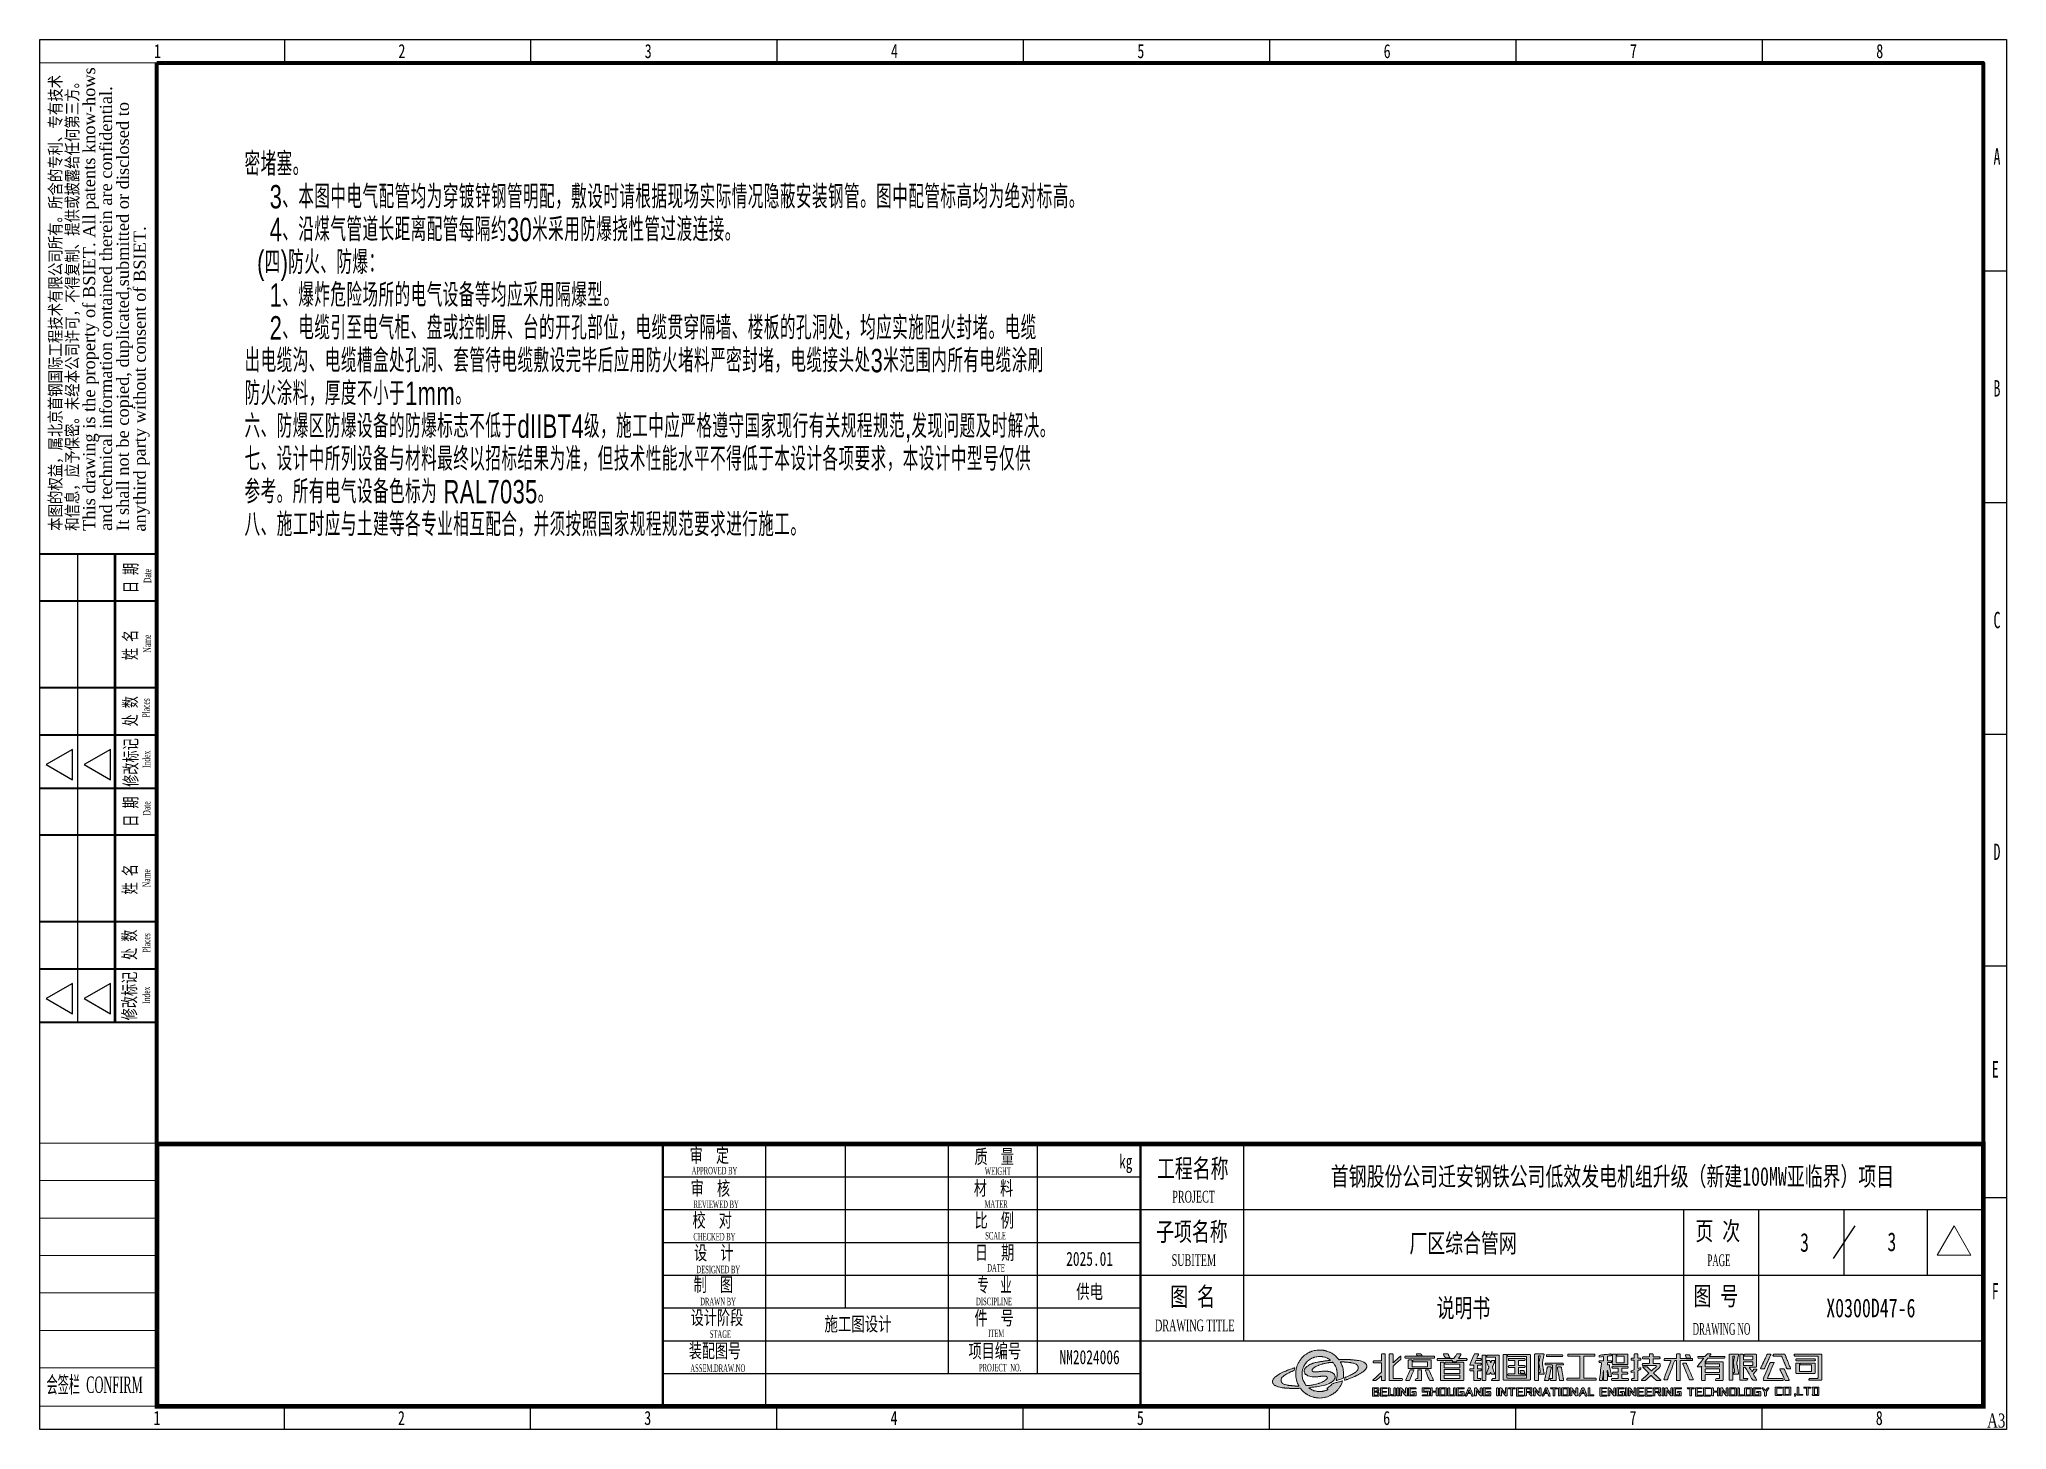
# Model space of a CAD drawing. Header units: millimetres. Extents: x -705761 to 1364679, y -410401 to 446404.
# Drawn here: x -533068 to -491056, y 286314 to 316014 of the extents above; entities that cross this region are included whole.
import ezdxf
from ezdxf.enums import TextEntityAlignment as Align

# ---------------------------------------------------------------- set-up
doc = ezdxf.new("R2010")
doc.units = ezdxf.units.MM
doc.layers.add('lzbdyc', color=9, linetype='Continuous', plot=False, transparency=0.9)
doc.layers.add('TK', color=7, linetype='Continuous')
doc.layers.add('模板-签名-公用', color=3, linetype='Continuous')
doc.layers.add('图框', color=7, linetype='Continuous', lineweight=13)
doc.layers.add('层 1', color=7, linetype='Continuous', lineweight=13)
doc.styles.add('LZ-Roman', font='times.ttf')
doc.styles.get("Standard").update_dxf_attribs({"font": 'arial.ttf'})
doc.styles.add('Style-BSDI_XW-BSDI_HZ', font='BSDI_XW.shx', dxfattribs={"width": 0.7, "bigfont": 'BSDI_HZ.shx'})
doc.styles.add('Style-Times New Roman', font='times.ttf')
doc.styles.add('Style-仿宋_GB2312', font='')
doc.styles.add('宋体', font='', dxfattribs={"width": 0.7, "height": 2.5})
doc.styles.add('宋体_1', font='', dxfattribs={"width": 0.7, "height": 2.386364})
doc.styles.get('Style-仿宋_GB2312').set_extended_font_data('仿宋_GB2312')
doc.styles.get('宋体').set_extended_font_data('SimSun')
doc.styles.get('宋体_1').set_extended_font_data('SimSun')

msp = doc.modelspace()

# ---------------------------------------------------------------- texts
at = {"layer": '层 1', "color": 7, "linetype": 'Continuous', "lineweight": 13, "insert": (-528685.81, 313601.77, 25931501248.63), "char_height": 500, "width": 17086.0882, "attachment_point": 1, "line_spacing_factor": 0.84, "style": 'Style-BSDI_XW-BSDI_HZ'}
msp.add_mtext('\\H1x;\\W0.7;\\T1.031;密堵塞。\\P    3、本图中电气配管均为穿镀锌钢管明配，敷设时请根据现场实际情况隐蔽安装钢管。图中配管标高均为绝对标高。\\P    4、沿煤气管道长距离配管每隔约30米采用防爆挠性管过渡连接。\\P  (四)防火、防爆：\\P    1、爆炸危险场所的电气设备等均应采用隔爆型。\\P    2、电缆引至电气柜、盘或控制屏、台的开孔部位，电缆贯穿隔墙、楼板的孔洞处，均应实施阻火封堵。电缆出电缆沟、电缆槽盒处孔洞、套管待电缆敷设完毕后应用防火堵料严密封堵，电缆接头处3米范围内所有电缆涂刷防火涂料，厚度不小于1mm。\\P六、防爆区防爆设备的防爆标志不低于dIIBT4级，施工中应严格遵守国家现行有关规程规范,发现问题及时解决。\\P七、设计中所列设备与材料最终以招标结果为准，但技术性能水平不得低于本设计各项要求，本设计中型号仅供参考。所有电气设备色标为 RAL7035。\\P八、施工时应与土建等各专业相互配合，并须按照国家规程规范要求进行施工。', dxfattribs=at)

# ---------------------------------------------------------------- blocks, each defined once
blk = doc.blocks.new('BSIET_通用图框_A3_1')
at = {"layer": '图框', "color": 7, "linetype": 'Continuous', "lineweight": 25}
for p, q in [((-367.8, 297), (-367.8, 292)), ((-315.2, 297), (-315.2, 292)), ((-262.6, 297), (-262.6, 292)), ((-210, 297), (-210, 292)), ((-157.4, 297), (-157.4, 292)), ((-104.8, 297), (-104.8, 292)), ((-52.2, 297), (-52.2, 292)), ((0, 247.5), (-5, 247.5)), ((0, 198), (-5, 198)), ((-420, 187), (-395, 187)), ((-412, 187), (-412, 87)), ((0, 148.5), (-5, 148.5)), ((-413.03, 145.32), (-418.65, 142.07)), ((-413.03, 138.82), (-413.03, 145.32)), ((-404.96, 145.32), (-410.58, 142.07)), ((-404.96, 138.82), (-404.96, 145.32)), ((-418.65, 142.07), (-413.03, 138.82)), ((-410.58, 142.07), (-404.96, 138.82)), ((0, 99), (-5, 99)), ((-413.03, 95.32), (-418.65, 92.07)), ((-413.03, 88.82), (-413.03, 95.32)), ((-404.96, 95.32), (-410.58, 92.07)), ((-404.96, 88.82), (-404.96, 95.32)), ((-418.65, 92.07), (-413.03, 88.82)), ((-410.58, 92.07), (-404.96, 88.82)), ((0, 49.5), (-5, 49.5)), ((-367.8, 0), (-367.8, 5)), ((-315.2, 0), (-315.2, 5)), ((-262.6, 0), (-262.6, 5)), ((-210, 0), (-210, 5)), ((-157.4, 0), (-157.4, 5)), ((-104.8, 0), (-104.8, 5)), ((-52.2, 0), (-52.2, 5))]:
    blk.add_line(p, q, dxfattribs=at)
at = {"layer": '图框', "color": 7, "linetype": 'Continuous', "lineweight": 20}
for p, q in [((-420, 292), (-395, 292)), ((-420, 292), (-395, 292)), ((-420, 292), (-395, 292)), ((-420, 292), (-395, 292)), ((-420, 187), (-395, 187)), ((-420, 187), (-395, 187)), ((-420.12, 61.21), (-395.12, 61.21)), ((-420, 61.21), (-395, 61.21)), ((-420, 61.21), (-395, 61.21)), ((-420, 61.21), (-395, 61.21)), ((-420.02, 53.21), (-395.02, 53.21)), ((-420.02, 53.21), (-395.02, 53.21)), ((-420.02, 53.21), (-395.02, 53.21)), ((-420, 53.21), (-395, 53.21)), ((-420, 45.21), (-395, 45.21)), ((-420, 37.21), (-395, 37.21)), ((-420, 29.21), (-395, 29.21)), ((-420, 21.21), (-395, 21.21)), ((-420, 13.21), (-395, 13.21)), ((-420, 5), (-395, 5))]:
    blk.add_line(p, q, dxfattribs=at)
at = {"layer": '图框', "color": 7, "linetype": 'Continuous', "lineweight": 35}
for p, q in [((-395, 187), (-420, 187)), ((-395, 187), (-420, 187)), ((-394.92, 177), (-420, 177)), ((-394.92, 158.45), (-420, 158.45)), ((-395.06, 148.35), (-420, 148.35)), ((-395, 137), (-420, 137)), ((-395, 137), (-420, 137)), ((-394.92, 127), (-420, 127)), ((-394.92, 108.45), (-420, 108.45)), ((-395.06, 98.35), (-420, 98.35)), ((-395, 87), (-420, 87))]:
    blk.add_line(p, q, dxfattribs=at)
at = {"layer": '图框', "color": 7, "linetype": 'Continuous', "lineweight": 50}
blk.add_line((-404, 187), (-404, 87), dxfattribs=at)
at = {"layer": '图框', "lineweight": 25}
blk.add_lwpolyline([(-420, 297), (0, 297), (0, 0), (-420, 0)], close=True, dxfattribs=at)
at = {"layer": '图框', "lineweight": 100}
blk.add_lwpolyline([(-395, 292), (-5, 292), (-5, 5), (-395, 5)], close=True, dxfattribs=at)
at = {"layer": 'TK', "style": '宋体_1', "width": 0.7, "flags": 3}
for tag, p in [('LZCO_NGZBS-W50-H30-D10_T7', (-43.87, 279.75)), ('LZCO_NJN-W50-H30-D10_T7', (-42.73, 248.65))]:
    blk.add_attdef(tag, text='', height=3, dxfattribs=at).set_placement(p, align=Align.MIDDLE_CENTER)
at = {"layer": 'TK', "style": '宋体', "width": 0.7, "flags": 3}
for tag, p in [('LZHQ_N会签6_T6_H6', (-407.25, 57.08)), ('LZHQ_N会签5_T6_H6', (-407.25, 49.08)), ('LZHQ_N会签4_T6_H6', (-407.25, 41.08)), ('LZHQ_N会签3_T6_H6', (-407.25, 33.08)), ('LZHQ_N会签2_T6_H6', (-407.25, 25.08)), ('LZHQ_N会签1_T6_H6', (-407.25, 17.08))]:
    blk.add_attdef(tag, text='', height=2.5, dxfattribs=at).set_placement(p, align=Align.MIDDLE)
at = {"layer": '图框', "color": 7, "linetype": 'Continuous', "lineweight": 25}
for s, height, style, width, p in [('1', 3, 'Style-仿宋_GB2312', 0.733334, (-394.89, 294.49)), ('2', 3, 'Style-仿宋_GB2312', 0.733334, (-342.7, 294.49)), ('3', 3, 'Style-仿宋_GB2312', 0.733334, (-290.1, 294.49)), ('4', 3, 'Style-仿宋_GB2312', 0.733334, (-237.5, 294.49)), ('5', 3, 'Style-仿宋_GB2312', 0.733334, (-184.9, 294.49)), ('6', 3, 'Style-仿宋_GB2312', 0.733334, (-132.3, 294.49)), ('7', 3, 'Style-仿宋_GB2312', 0.733334, (-79.7, 294.49)), ('8', 3, 'Style-仿宋_GB2312', 0.733334, (-27.1, 294.49)), ('A', 3.5, 'Style-仿宋_GB2312', 0.628572, (-2.07, 271.95)), ('B', 3.5, 'Style-仿宋_GB2312', 0.628572, (-2.07, 222.45)), ('C', 3.5, 'Style-仿宋_GB2312', 0.628572, (-2.07, 172.95)), ('D', 3.5, 'Style-仿宋_GB2312', 0.628572, (-2.07, 123.45)), ('E', 3.5, 'Style-仿宋_GB2312', 0.628572, (-2.43, 76.97)), ('F', 3.5, 'Style-仿宋_GB2312', 0.628572, (-2.43, 29.56)), ('1', 3, 'Style-仿宋_GB2312', 0.733334, (-395, 2.5)), ('2', 3, 'Style-仿宋_GB2312', 0.733334, (-342.8, 2.5)), ('3', 3, 'Style-仿宋_GB2312', 0.733334, (-290.2, 2.5)), ('4', 3, 'Style-仿宋_GB2312', 0.733334, (-237.6, 2.5)), ('5', 3, 'Style-仿宋_GB2312', 0.733334, (-185, 2.5)), ('6', 3, 'Style-仿宋_GB2312', 0.733334, (-132.4, 2.5)), ('7', 3, 'Style-仿宋_GB2312', 0.733334, (-79.8, 2.5)), ('8', 3, 'Style-仿宋_GB2312', 0.733334, (-27.2, 2.5)), ('A3', 3, 'Style-Times New Roman', 0.7, (-2.23, 1.95))]:
    blk.add_text(s, height=height, dxfattribs=dict(at, style=style, width=width)).set_placement(p, align=Align.MIDDLE_CENTER)
at = {"layer": '图框', "color": 7, "linetype": 'Continuous', "lineweight": 20, "style": 'LZ-Roman'}
for s, p in [('This drawing is the property of BSIET. All patents know-hows', (-410.8, 192)), ('and technical information contained therein are confidential.', (-407.2, 192)), ('It shall not be copied, duplicated,submitted or disclosed to ', (-403.6, 192))]:
    blk.add_text(s, height=2.6, rotation=90, dxfattribs=at).set_placement(p, align=Align.TOP_LEFT)
at = {"layer": '图框', "color": 7, "linetype": 'Continuous', "lineweight": 20, "style": 'Style-仿宋_GB2312', "width": 0.807692}
blk.add_text('本图的权益，属北京首钢国际工程技术有限公司所有。所含的专利、专有技术', height=2.6, rotation=90, dxfattribs=at).set_placement((-418, 192), align=Align.TOP_LEFT)
at = {"layer": '图框', "color": 7, "linetype": 'Continuous'}
for s, height, style, width, p in [('和信息，应予保密。未经本公司许可，不得复制、提供或披露给任何第三方。', 2.6, 'Style-仿宋_GB2312', 0.807692, (-411.8, 192)), ('Name', 1.6, 'Style-Times New Roman', 0.55, (-396.29, 165.99)), ('Places', 1.6, 'Style-Times New Roman', 0.55, (-396.54, 152.12)), ('Index', 1.6, 'Style-Times New Roman', 0.55, (-396.43, 141.36)), ('Name', 1.6, 'Style-Times New Roman', 0.55, (-396.44, 115.88)), ('Places', 1.6, 'Style-Times New Roman', 0.55, (-396.43, 101.92)), ('Index', 1.6, 'Style-Times New Roman', 0.55, (-396.46, 90.97))]:
    blk.add_text(s, height=height, rotation=90, dxfattribs=dict(at, style=style, width=width)).set_placement(p)
at = {"layer": '图框', "color": 7, "linetype": 'Continuous', "style": 'LZ-Roman'}
blk.add_text('anythird party without consent of BSIET.', height=2.6, rotation=90, dxfattribs=at).set_placement((-397.4, 191.84))
at = {"layer": '图框', "color": 7, "linetype": 'Continuous', "lineweight": 20, "style": 'Style-仿宋_GB2312', "width": 0.678571}
for s, p in [('日 期', (-399.21, 178.68)), ('姓 名', (-399.32, 164.4)), ('处 数', (-399.32, 150.23)), ('修改标记', (-399.21, 137.34)), ('日 期', (-399.21, 128.79)), ('姓 名', (-399.38, 114.34)), ('处 数', (-399.49, 100.34)), ('修改标记', (-399.49, 87.45))]:
    blk.add_text(s, height=2.8, rotation=90, dxfattribs=at).set_placement(p)
at = {"layer": '图框', "color": 7, "linetype": 'Continuous', "lineweight": 25, "style": 'Style-Times New Roman', "width": 0.55}
for p in [(-396.24, 180.85), (-396.4, 131.18)]:
    blk.add_text('Date', height=1.6, rotation=90, dxfattribs=at).set_placement(p)
at = {"layer": '图框', "color": 7, "linetype": 'Continuous', "style": 'Style-Times New Roman', "width": 0.5}
blk.add_text('会签栏  CONFIRM', height=3.5, dxfattribs=at).set_placement((-418.59, 7.85))
at = {"layer": '模板-签名-公用', "style": '宋体', "width": 0.7, "flags": 3}
blk.add_attdef('LZFRAME', (-40.91, 2.06), '', height=3, dxfattribs=at)
at = {"layer": '模板-签名-公用', "style": '宋体', "width": 0.7}
blk.add_attdef('LZTQINS', text='', height=2, dxfattribs=at).set_placement((-5, 5), align=Align.MIDDLE)
blk = doc.blocks.new('BSIET_通用图纸_A3(2024)_1')
at = {"linetype": 'Continuous', "lineweight": 0}
h = blk.add_hatch(color=7, dxfattribs=at)
h.dxf.hatch_style = 1
h.paths.add_polyline_path([(-136.66, 7.74), (-136.7, 7.93), (-136.79, 8.32), (-136.84, 8.48), (-136.87, 8.55), (-136.92, 8.71), (-136.98, 8.84), (-137.02, 8.97), (-137.11, 9.13), (-137.15, 9.21), (-137.23, 9.38), (-137.27, 9.46), (-136.9, 9.46), (-136.73, 9.46), (-136.39, 9.46), (-136.39, 9.43), (-136.21, 9.43), (-136.13, 9.43), (-135.95, 9.43), (-135.95, 9.41), (-135.88, 9.41), (-135.77, 9.41), (-135.56, 9.38), (-135.46, 9.37), (-135.25, 9.34), (-135.06, 9.31), (-134.94, 9.29), (-134.61, 9.23), (-134.44, 9.18), (-134.12, 9.06), (-133.96, 9.01), (-133.88, 8.96), (-133.76, 8.85), (-133.65, 8.75), (-133.61, 8.69), (-133.55, 8.55), (-133.52, 8.48), (-133.51, 8.44), (-133.47, 8.37), (-133.47, 8.24), (-133.47, 8.17), (-133.47, 8.04), (-133.53, 7.87), (-133.57, 7.78), (-133.67, 7.62), (-133.79, 7.5), (-133.91, 7.38), (-134.04, 7.31), (-134.09, 7.26), (-134.2, 7.16), (-134.23, 7.17), (-134.26, 7.15), (-134.27, 7.12), (-134.5, 6.99), (-134.61, 6.92), (-134.84, 6.78), (-135.03, 6.69), (-135.12, 6.65), (-135.31, 6.55), (-135.62, 6.42), (-135.77, 6.35), (-136.08, 6.22), (-136.18, 6.19), (-136.24, 6.16), (-136.31, 6.09), (-136.33, 5.93), (-136.34, 5.85), (-136.4, 5.61), (-136.39, 5.58), (-136.33, 5.58), (-136.3, 5.58), (-136.24, 5.6), (-136.05, 5.66), (-135.96, 5.69), (-135.77, 5.75), (-135.35, 5.91), (-135.13, 6), (-134.71, 6.16), (-134.52, 6.25), (-134.42, 6.29), (-134.22, 6.37), (-134.12, 6.42), (-134.07, 6.45), (-133.96, 6.5), (-133.89, 6.53), (-133.7, 6.62), (-133.61, 6.67), (-133.42, 6.76), (-133.16, 6.91), (-133.03, 6.98), (-132.78, 7.15), (-132.71, 7.18), (-132.68, 7.2), (-132.62, 7.25), (-132.45, 7.37), (-132.37, 7.43), (-132.21, 7.56), (-132.09, 7.68), (-132.03, 7.74), (-131.91, 7.86), (-131.86, 7.96), (-131.77, 8.04), (-131.75, 8.13), (-131.7, 8.22), (-131.7, 8.28), (-131.66, 8.32), (-131.66, 8.46), (-131.66, 8.53), (-131.66, 8.67), (-131.7, 8.84), (-131.74, 8.92), (-131.85, 9.06), (-131.92, 9.15), (-131.97, 9.2), (-132.06, 9.28), (-132.21, 9.36), (-132.29, 9.4), (-132.44, 9.47), (-132.79, 9.61), (-132.98, 9.67), (-133.36, 9.74), (-133.49, 9.77), (-133.55, 9.78), (-133.68, 9.81), (-133.82, 9.83), (-133.9, 9.84), (-134.04, 9.86), (-134.22, 9.87), (-134.31, 9.88), (-134.48, 9.92), (-134.59, 9.92), (-134.65, 9.92), (-134.76, 9.92), (-134.76, 9.95), (-134.92, 9.95), (-135, 9.95), (-135.15, 9.95), (-135.15, 9.97), (-135.42, 9.97), (-135.55, 9.97), (-135.82, 9.97), (-135.82, 10), (-136.15, 10), (-136.32, 10), (-136.65, 10), (-136.65, 9.97), (-136.97, 9.97), (-137.13, 9.97), (-137.45, 9.97), (-137.51, 9.91), (-137.58, 9.96), (-137.88, 10.29), (-138.03, 10.45), (-138.35, 10.76), (-138.54, 10.91), (-138.64, 10.98), (-138.82, 11.14), (-138.87, 11.13), (-138.9, 11.17), (-139.05, 11.27), (-139.13, 11.31), (-139.28, 11.41), (-139.39, 11.46), (-139.44, 11.48), (-139.54, 11.54), (-139.8, 11.65), (-139.93, 11.7), (-140.2, 11.78), (-140.25, 11.8), (-140.32, 11.82), (-140.44, 11.85), (-140.5, 11.87), (-140.63, 11.9), (-140.77, 11.91), (-140.91, 11.96), (-141.02, 11.94), (-141.12, 11.99), (-141.23, 11.99), (-141.29, 11.99), (-141.4, 11.99), (-141.4, 12.01), (-141.65, 12.01), (-141.77, 12.01), (-142.02, 12.01), (-142.02, 11.99), (-142.14, 11.99), (-142.21, 11.99), (-142.33, 11.99), (-142.69, 11.92), (-142.87, 11.88), (-143.22, 11.78), (-143.39, 11.74), (-143.47, 11.71), (-143.62, 11.64), (-143.76, 11.58), (-143.88, 11.54), (-143.98, 11.48), (-144.03, 11.46), (-144.14, 11.41), (-144.31, 11.31), (-144.39, 11.26), (-144.55, 11.15), (-144.8, 10.99), (-144.92, 10.9), (-145.13, 10.7), (-145.34, 10.5), (-145.44, 10.4), (-145.64, 10.19), (-145.74, 10.02), (-145.81, 9.94), (-145.94, 9.79), (-145.94, 9.74), (-145.98, 9.72), (-146.07, 9.58), (-146.11, 9.51), (-146.19, 9.38), (-146.27, 9.21), (-146.31, 9.13), (-146.4, 8.97), (-146.55, 8.6), (-146.61, 8.4), (-146.71, 8.01), (-146.73, 7.91), (-146.74, 7.86), (-146.76, 7.75), (-146.77, 7.59), (-146.78, 7.5), (-146.82, 7.34), (-146.82, 6.98), (-146.82, 6.8), (-146.82, 6.44), (-146.78, 6.32), (-146.78, 6.2), (-146.76, 6.08), (-146.75, 6.02), (-146.73, 5.89), (-146.69, 5.69), (-146.66, 5.58), (-146.6, 5.38), (-146.56, 5.25), (-146.54, 5.19), (-146.5, 5.07), (-146.43, 4.92), (-146.37, 4.76), (-146.3, 4.61), (-146.26, 4.54), (-146.19, 4.4), (-146.15, 4.32), (-146.48, 4.32), (-146.63, 4.32), (-146.93, 4.32), (-146.93, 4.34), (-147.1, 4.34), (-147.19, 4.34), (-147.37, 4.34), (-147.37, 4.37), (-147.48, 4.37), (-147.54, 4.37), (-147.65, 4.37), (-147.74, 4.41), (-147.79, 4.42), (-147.88, 4.41), (-148.03, 4.43), (-148.1, 4.44), (-148.24, 4.46), (-148.32, 4.47), (-148.4, 4.49), (-148.55, 4.52), (-148.63, 4.53), (-148.79, 4.56), (-149.07, 4.63), (-149.22, 4.68), (-149.48, 4.81), (-149.64, 4.89), (-149.77, 5.03), (-149.79, 5.09), (-149.81, 5.12), (-149.86, 5.17), (-149.87, 5.23), (-149.88, 5.26), (-149.92, 5.3), (-149.91, 5.34), (-149.91, 5.38), (-149.95, 5.4), (-149.95, 5.56), (-149.95, 5.64), (-149.95, 5.79), (-149.88, 5.97), (-149.83, 6.06), (-149.71, 6.22), (-149.53, 6.38), (-149.43, 6.46), (-149.24, 6.62), (-149.02, 6.74), (-148.92, 6.81), (-148.71, 6.94), (-148.4, 7.09), (-148.24, 7.17), (-147.93, 7.33), (-147.71, 7.41), (-147.6, 7.46), (-147.39, 7.57), (-147.34, 7.57), (-147.3, 7.58), (-147.21, 7.66), (-147.13, 7.64), (-147.12, 7.68), (-147.12, 7.7), (-147.08, 7.88), (-147.07, 7.97), (-147.02, 8.22), (-147.06, 8.22), (-147.09, 8.22), (-147.13, 8.21), (-147.35, 8.13), (-147.46, 8.1), (-147.67, 8.02), (-147.95, 7.93), (-148.08, 7.88), (-148.35, 7.75), (-148.4, 7.76), (-148.43, 7.75), (-148.48, 7.71), (-148.65, 7.65), (-148.74, 7.61), (-148.91, 7.53), (-149.11, 7.45), (-149.21, 7.41), (-149.41, 7.33), (-149.69, 7.18), (-149.84, 7.11), (-150.13, 6.97), (-150.35, 6.84), (-150.46, 6.77), (-150.67, 6.62), (-150.7, 6.62), (-150.73, 6.61), (-150.75, 6.58), (-150.96, 6.43), (-151.06, 6.35), (-151.26, 6.19), (-151.36, 6.09), (-151.41, 6.04), (-151.51, 5.95), (-151.61, 5.82), (-151.66, 5.74), (-151.72, 5.58), (-151.73, 5.54), (-151.76, 5.47), (-151.76, 5.31), (-151.76, 5.23), (-151.76, 5.07), (-151.7, 4.91), (-151.65, 4.83), (-151.55, 4.69), (-151.46, 4.61), (-151.41, 4.56), (-151.32, 4.47), (-151.15, 4.4), (-151.06, 4.36), (-150.9, 4.27), (-150.61, 4.18), (-150.47, 4.14), (-150.18, 4.06), (-149.99, 4.02), (-149.9, 4.01), (-149.71, 3.97), (-149.57, 3.95), (-149.5, 3.94), (-149.35, 3.92), (-149.24, 3.93), (-149.15, 3.88), (-149.04, 3.88), (-148.99, 3.88), (-148.89, 3.88), (-148.89, 3.85), (-148.76, 3.85), (-148.7, 3.85), (-148.58, 3.85), (-148.58, 3.83), (-148.41, 3.83), (-148.33, 3.83), (-148.17, 3.83), (-148.17, 3.8), (-147.35, 3.8), (-146.94, 3.8), (-146.13, 3.8), (-146.13, 3.83), (-146.01, 3.83), (-145.95, 3.83), (-145.83, 3.83), (-145.69, 3.7), (-145.6, 3.54), (-145.38, 3.33), (-145.28, 3.23), (-145.07, 3.01), (-144.88, 2.89), (-144.8, 2.82), (-144.63, 2.67), (-144.57, 2.67), (-144.55, 2.63), (-144.41, 2.54), (-144.27, 2.45), (-144.06, 2.34), (-143.96, 2.29), (-143.75, 2.19), (-143.43, 2.06), (-143.26, 2), (-142.92, 1.92), (-142.86, 1.9), (-142.76, 1.88), (-142.64, 1.86), (-142.58, 1.85), (-142.46, 1.83), (-142.38, 1.81), (-142.34, 1.8), (-142.25, 1.8), (-142.04, 1.79), (-141.93, 1.78), (-141.71, 1.76), (-141.32, 1.77), (-141.12, 1.8), (-140.73, 1.87), (-140.65, 1.88), (-140.53, 1.91), (-140.47, 1.92), (-140.34, 1.96), (-140.05, 2.04), (-139.9, 2.09), (-139.62, 2.21), (-139.45, 2.3), (-139.37, 2.34), (-139.2, 2.42), (-139.09, 2.49), (-139.03, 2.52), (-138.92, 2.6), (-138.85, 2.64), (-138.82, 2.66), (-138.77, 2.7), (-138.59, 2.84), (-138.5, 2.9), (-138.33, 3.04), (-138.14, 3.23), (-138.04, 3.33), (-137.85, 3.52), (-137.65, 3.76), (-137.56, 3.88), (-137.4, 4.14), (-137.21, 4.43), (-137.12, 4.59), (-136.98, 4.91), (-136.9, 5.1), (-136.87, 5.2), (-136.83, 5.4), (-137.01, 5.38), (-137.1, 5.35), (-137.27, 5.29), (-137.49, 5.23), (-137.59, 5.19), (-137.81, 5.13), (-138.06, 5.07), (-138.18, 5.04), (-138.43, 4.98), (-138.67, 4.93), (-138.78, 4.89), (-139.01, 4.81), (-139.05, 4.78), (-139.07, 4.75), (-139.09, 4.71), (-139.26, 4.54), (-139.34, 4.45), (-139.51, 4.28), (-139.74, 4.12), (-139.86, 4.04), (-140.14, 3.84), (-140.14, 3.81), (-140.11, 3.79), (-140.07, 3.72), (-140.04, 3.69), (-139.96, 3.62), (-139.98, 3.55), (-140.13, 3.49), (-140.2, 3.46), (-140.32, 3.39), (-140.43, 3.36), (-140.49, 3.34), (-140.6, 3.3), (-140.72, 3.27), (-140.79, 3.25), (-140.91, 3.22), (-141.03, 3.21), (-141.08, 3.2), (-141.19, 3.16), (-141.3, 3.16), (-141.35, 3.16), (-141.45, 3.16), (-141.45, 3.13), (-141.67, 3.13), (-141.78, 3.13), (-141.99, 3.13), (-142.27, 3.18), (-142.41, 3.21), (-142.72, 3.27), (-142.87, 3.31), (-142.93, 3.33), (-143.05, 3.38), (-143.1, 3.4), (-143.13, 3.41), (-143.18, 3.43), (-143.35, 3.51), (-143.43, 3.55), (-143.59, 3.63), (-143.71, 3.71), (-143.83, 3.79), (-143.89, 3.85), (-143.93, 3.87), (-144.01, 3.91), (-144.01, 3.97), (-143.57, 4.02), (-143.36, 4.05), (-142.92, 4.1), (-142.71, 4.13), (-142.6, 4.15), (-142.38, 4.18), (-141.66, 4.28), (-141.31, 4.35), (-140.6, 4.5), (-140.56, 4.54), (-140.5, 4.54), (-140.37, 4.58), (-140.31, 4.6), (-140.19, 4.64), (-139.84, 4.78), (-139.67, 4.86), (-139.35, 5.04), (-139.27, 5.08), (-139.24, 5.11), (-139.18, 5.17), (-139.15, 5.16), (-139.12, 5.18), (-139.1, 5.21), (-139.03, 5.26), (-138.95, 5.31), (-138.82, 5.44), (-138.75, 5.51), (-138.62, 5.64), (-138.55, 5.78), (-138.51, 5.85), (-138.43, 6), (-138.41, 6.14), (-138.4, 6.21), (-138.42, 6.36), (-138.43, 6.45), (-138.44, 6.5), (-138.47, 6.59), (-138.52, 6.7), (-138.54, 6.76), (-138.61, 6.86), (-138.71, 6.96), (-138.76, 7.01), (-138.87, 7.09), (-138.99, 7.16), (-139.06, 7.19), (-139.18, 7.25), (-139.29, 7.28), (-139.39, 7.34), (-139.48, 7.34), (-139.57, 7.38), (-139.67, 7.4), (-139.72, 7.41), (-139.82, 7.43), (-139.91, 7.42), (-139.98, 7.47), (-140.08, 7.47), (-140.13, 7.47), (-140.24, 7.47), (-140.24, 7.49), (-140.62, 7.49), (-140.81, 7.49), (-141.19, 7.49), (-141.37, 7.45), (-141.46, 7.44), (-141.63, 7.43), (-141.8, 7.4), (-141.94, 7.38), (-142.03, 7.38), (-142.07, 7.38), (-142.15, 7.34), (-142.47, 7.34), (-142.63, 7.34), (-142.95, 7.34), (-143.09, 7.38), (-143.22, 7.44), (-143.26, 7.5), (-143.28, 7.53), (-143.34, 7.57), (-143.34, 7.67), (-143.34, 7.71), (-143.34, 7.8), (-143.31, 7.86), (-143.27, 7.93), (-143.17, 8.03), (-143.12, 8.08), (-143.03, 8.18), (-142.94, 8.22), (-142.9, 8.25), (-142.85, 8.32), (-142.81, 8.32), (-142.78, 8.33), (-142.77, 8.36), (-142.52, 8.48), (-142.4, 8.55), (-142.15, 8.67), (-142.04, 8.71), (-141.99, 8.73), (-141.89, 8.77), (-141.64, 8.86), (-141.52, 8.9), (-141.27, 8.98), (-141.2, 9), (-141.16, 9.01), (-141.09, 9.03), (-140.88, 9.08), (-140.78, 9.11), (-140.57, 9.16), (-140.36, 9.19), (-140.26, 9.22), (-140.06, 9.28), (-139.92, 9.28), (-139.85, 9.29), (-139.72, 9.32), (-139.56, 9.34), (-139.47, 9.35), (-139.31, 9.37), (-139.21, 9.38), (-139.13, 9.38), (-139.02, 9.38), (-138.99, 9.44), (-138.95, 9.39), (-138.8, 9.29), (-138.69, 9.13), (-138.58, 8.96), (-138.53, 8.88), (-138.42, 8.71), (-138.37, 8.61), (-138.34, 8.55), (-138.29, 8.45), (-138.21, 8.26), (-138.17, 8.16), (-138.11, 7.96), (-138.08, 7.84), (-138.06, 7.77), (-138.03, 7.65), (-138.02, 7.51), (-138.01, 7.44), (-137.97, 7.31), (-137.97, 6.97), (-137.97, 6.8), (-137.97, 6.46), (-138.02, 6.2), (-138.05, 6.07), (-138.11, 5.82), (-138.14, 5.71), (-138.16, 5.65), (-138.21, 5.51), (-138.1, 5.51), (-138.04, 5.53), (-137.94, 5.57), (-137.43, 5.7), (-137.17, 5.79), (-136.69, 6), (-136.69, 6.04), (-136.65, 6.05), (-136.65, 6.21), (-136.64, 6.29), (-136.6, 6.44), (-136.6, 6.8), (-136.6, 6.98), (-136.6, 7.34)])
h.paths.add_polyline_path([(-139.58, 9.79), (-139.72, 9.78), (-139.89, 9.76), (-139.97, 9.75), (-140.13, 9.73), (-140.23, 9.72), (-140.27, 9.71), (-140.37, 9.7), (-140.51, 9.68), (-140.58, 9.67), (-140.73, 9.65), (-140.81, 9.65), (-140.85, 9.64), (-140.94, 9.63), (-141.1, 9.58), (-141.27, 9.59), (-141.52, 9.53), (-141.64, 9.51), (-141.89, 9.47), (-142.01, 9.45), (-142.08, 9.44), (-142.2, 9.42), (-142.5, 9.36), (-142.65, 9.32), (-142.95, 9.24), (-143.07, 9.2), (-143.14, 9.18), (-143.26, 9.13), (-143.33, 9.11), (-143.39, 9.08), (-143.55, 9), (-143.63, 8.97), (-143.8, 8.92), (-144.05, 8.75), (-144.18, 8.67), (-144.43, 8.5), (-144.59, 8.38), (-144.66, 8.31), (-144.78, 8.15), (-144.9, 8), (-144.94, 7.9), (-144.99, 7.71), (-144.99, 7.57), (-144.99, 7.5), (-144.99, 7.35), (-144.98, 7.34), (-144.98, 7.33), (-144.98, 7.31), (-144.91, 7.11), (-144.86, 7), (-144.73, 6.82), (-144.61, 6.77), (-144.52, 6.68), (-144.4, 6.62), (-144.34, 6.59), (-144.21, 6.53), (-143.87, 6.42), (-143.69, 6.37), (-143.34, 6.31), (-143.2, 6.31), (-143.14, 6.31), (-143, 6.31), (-142.77, 6.28), (-142.66, 6.28), (-142.43, 6.28), (-142.43, 6.29), (-142.43, 6.3), (-142.43, 6.31), (-142.3, 6.31), (-142.23, 6.31), (-142.1, 6.31), (-141.94, 6.35), (-141.85, 6.37), (-141.68, 6.36), (-141.55, 6.39), (-141.48, 6.41), (-141.35, 6.44), (-141.21, 6.44), (-141.15, 6.44), (-141.01, 6.44), (-141.01, 6.45), (-141.01, 6.45), (-141.01, 6.46), (-140.89, 6.46), (-140.83, 6.46), (-140.7, 6.46), (-140.6, 6.44), (-140.55, 6.44), (-140.44, 6.44), (-140.42, 6.4), (-140.38, 6.39), (-140.34, 6.41), (-140.2, 6.36), (-140.11, 6.24), (-140.07, 6.12), (-140.08, 6), (-140.13, 5.92), (-140.15, 5.88), (-140.19, 5.8), (-140.3, 5.69), (-140.36, 5.63), (-140.5, 5.55), (-140.52, 5.5), (-140.57, 5.51), (-140.61, 5.45), (-140.68, 5.42), (-140.88, 5.31), (-140.99, 5.26), (-141.19, 5.16), (-141.4, 5.08), (-141.5, 5.03), (-141.71, 4.95), (-141.83, 4.91), (-141.9, 4.89), (-142.02, 4.85), (-142.38, 4.74), (-142.56, 4.69), (-142.92, 4.62), (-143.08, 4.58), (-143.15, 4.56), (-143.31, 4.54), (-143.58, 4.49), (-143.71, 4.47), (-143.98, 4.42), (-144.09, 4.42), (-144.14, 4.42), (-144.24, 4.42), (-144.24, 4.41), (-144.24, 4.41), (-144.24, 4.4), (-144.35, 4.4), (-144.4, 4.4), (-144.51, 4.4), (-144.64, 4.53), (-144.7, 4.6), (-144.8, 4.76), (-144.86, 4.83), (-144.9, 4.91), (-145.04, 5.15), (-145.11, 5.28), (-145.22, 5.53), (-145.34, 5.9), (-145.38, 6.09), (-145.45, 6.46), (-145.45, 6.8), (-145.45, 6.97), (-145.45, 7.31), (-145.42, 7.45), (-145.41, 7.51), (-145.39, 7.65), (-145.36, 7.77), (-145.34, 7.84), (-145.31, 7.96), (-145.25, 8.16), (-145.21, 8.26), (-145.13, 8.45), (-145.08, 8.55), (-145.05, 8.61), (-145, 8.71), (-144.95, 8.78), (-144.93, 8.81), (-144.89, 8.89), (-144.74, 9.12), (-144.66, 9.23), (-144.49, 9.43), (-144.39, 9.53), (-144.34, 9.58), (-144.24, 9.68), (-144.08, 9.81), (-144, 9.87), (-143.83, 9.99), (-143.8, 10.03), (-143.75, 10.03), (-143.71, 10.08), (-143.65, 10.12), (-143.46, 10.21), (-143.37, 10.26), (-143.18, 10.35), (-143.13, 10.36), (-143.1, 10.37), (-143.05, 10.4), (-142.93, 10.44), (-142.87, 10.46), (-142.74, 10.5), (-142.46, 10.56), (-142.32, 10.59), (-142.05, 10.65), (-141.78, 10.65), (-141.64, 10.65), (-141.37, 10.65), (-141.2, 10.6), (-141.11, 10.59), (-140.94, 10.57), (-140.65, 10.5), (-140.51, 10.46), (-140.24, 10.35), (-140.05, 10.26), (-139.96, 10.21), (-139.77, 10.12), (-139.75, 10.09), (-139.73, 10.08), (-139.7, 10.06), (-139.64, 10.02), (-139.61, 9.99), (-139.54, 9.96), (-139.53, 9.93), (-139.5, 9.92), (-139.45, 9.93), (-139.42, 9.82)], flags=16)
h.paths.add_polyline_path([(-127.7, 7.77), (-127.7, 8.89), (-127.7, 11.14), (-127.72, 11.14), (-127.74, 11.16), (-127.73, 11.18), (-128.01, 11.18), (-128.14, 11.18), (-128.41, 11.18), (-128.45, 11.14), (-128.47, 11.12), (-128.51, 11.08), (-128.51, 10.53), (-128.51, 10.26), (-128.51, 9.71), (-129.17, 9.71), (-129.5, 9.71), (-130.16, 9.71), (-130.19, 9.67), (-130.21, 9.65), (-130.25, 9.61), (-130.27, 9.5), (-130.26, 9.44), (-130.21, 9.34), (-130.19, 9.32), (-130.18, 9.3), (-130.16, 9.28), (-129.5, 9.28), (-129.17, 9.28), (-128.51, 9.28), (-128.51, 8.47), (-128.51, 8.06), (-128.51, 7.25), (-129.21, 6.62), (-129.56, 6.3), (-130.27, 5.68), (-130.31, 5.68), (-130.34, 5.67), (-130.37, 5.64), (-130.37, 5.59), (-130.37, 5.57), (-130.37, 5.52), (-130.1, 5.52), (-129.96, 5.52), (-129.69, 5.52), (-129.29, 5.86), (-129.1, 6.03), (-128.7, 6.38), (-128.67, 6.38), (-128.66, 6.38), (-128.63, 6.38), (-128.63, 6.41), (-128.63, 6.42), (-128.63, 6.45), (-128.58, 6.45), (-128.56, 6.45), (-128.51, 6.45), (-128.51, 6.1), (-128.51, 5.92), (-128.51, 5.56), (-128.49, 5.57), (-128.47, 5.55), (-128.47, 5.52), (-128.16, 5.52), (-128.01, 5.52), (-127.7, 5.52)])
h.paths.add_polyline_path([(-126.03, 7.54), (-126.03, 8.6), (-125.37, 9.17), (-125.05, 9.46), (-124.4, 10.04), (-124.4, 10.29), (-124.4, 10.42), (-124.4, 10.68), (-124.48, 10.67), (-124.52, 10.66), (-124.6, 10.64), (-124.61, 10.54), (-124.66, 10.48), (-124.75, 10.46), (-125.24, 10.02), (-125.48, 9.8), (-125.97, 9.36), (-126.01, 9.36), (-126.03, 9.36), (-126.07, 9.36), (-126.09, 9.39), (-126.06, 9.43), (-126.03, 9.44), (-126.03, 10.09), (-126.03, 10.41), (-126.03, 11.06), (-126.08, 11.09), (-126.1, 11.12), (-126.11, 11.18), (-126.39, 11.18), (-126.53, 11.18), (-126.8, 11.18), (-126.81, 11.12), (-126.83, 11.09), (-126.88, 11.06), (-126.88, 8.88), (-126.88, 7.79), (-126.88, 5.6), (-126.85, 5.6), (-126.83, 5.55), (-126.84, 5.52), (-125.74, 5.52), (-125.19, 5.52), (-124.09, 5.52), (-124.03, 5.65), (-124.02, 5.74), (-124.07, 5.87), (-124.1, 5.89), (-124.09, 5.91), (-124.85, 5.91), (-125.23, 5.91), (-125.99, 5.91), (-125.99, 5.93), (-126.01, 5.95), (-126.03, 5.95), (-126.03, 7.01)])
h.paths.add_polyline_path([(-129.09, 3.86), (-129.12, 3.86), (-129.15, 3.91), (-129.13, 3.94), (-129.66, 3.94), (-129.92, 3.94), (-130.45, 3.94), (-130.45, 3.25), (-130.45, 2.91), (-130.45, 2.23), (-130.42, 2.24), (-130.4, 2.21), (-130.41, 2.19), (-129.86, 2.19), (-129.59, 2.19), (-129.05, 2.19), (-129.06, 2.21), (-129.03, 2.24), (-129.01, 2.23), (-129.01, 2.47), (-129.01, 2.59), (-129.01, 2.83), (-129.1, 2.94), (-129.15, 2.99), (-129.24, 3.08), (-129.26, 3.15), (-129.24, 3.2), (-129.19, 3.24), (-129.16, 3.26), (-129.15, 3.27), (-129.13, 3.3), (-129.16, 3.35), (-129.14, 3.4), (-129.09, 3.43), (-129.09, 3.6), (-129.09, 3.69)])
h.paths.add_polyline_path([(-129.44, 3.74), (-129.44, 3.57), (-129.44, 3.49), (-129.44, 3.32), (-129.47, 3.31), (-129.5, 3.27), (-129.48, 3.24), (-129.51, 3.26), (-129.55, 3.23), (-129.56, 3.2), (-129.76, 3.2), (-129.86, 3.2), (-130.06, 3.2), (-130.06, 3.42), (-130.06, 3.53), (-130.06, 3.74), (-130.04, 3.74), (-130.02, 3.76), (-130.02, 3.78), (-129.8, 3.78), (-129.69, 3.78), (-129.48, 3.78), (-129.48, 3.76), (-129.46, 3.74)], flags=16)
h.paths.add_polyline_path([(-129.5, 3.01), (-129.43, 2.93), (-129.39, 2.89), (-129.32, 2.81), (-129.32, 2.64), (-129.32, 2.56), (-129.32, 2.39), (-129.62, 2.39), (-129.76, 2.39), (-130.06, 2.39), (-130.06, 2.63), (-130.06, 2.76), (-130.06, 3.01), (-129.83, 3.01), (-129.72, 3.01)], flags=16)
h.paths.add_polyline_path([(-128.3, 3.78), (-127.89, 3.78), (-127.68, 3.78), (-127.27, 3.78), (-127.27, 3.84), (-127.27, 3.87), (-127.27, 3.94), (-127.86, 3.94), (-128.15, 3.94), (-128.74, 3.94), (-128.74, 3.25), (-128.74, 2.91), (-128.74, 2.23), (-128.72, 2.24), (-128.7, 2.21), (-128.7, 2.19), (-128.14, 2.19), (-127.87, 2.19), (-127.31, 2.19), (-127.26, 2.23), (-127.25, 2.3), (-127.29, 2.35), (-127.31, 2.36), (-127.31, 2.39), (-127.73, 2.39), (-127.94, 2.39), (-128.35, 2.39), (-128.35, 2.41), (-128.37, 2.43), (-128.39, 2.43), (-128.39, 2.62), (-128.39, 2.72), (-128.39, 2.91), (-128.35, 2.95), (-128.33, 2.97), (-128.3, 3.01), (-127.95, 3.01), (-127.77, 3.01), (-127.42, 3.01), (-127.42, 3.07), (-127.42, 3.1), (-127.42, 3.16), (-127.77, 3.16), (-127.95, 3.16), (-128.3, 3.16), (-128.33, 3.2), (-128.35, 3.22), (-128.39, 3.26), (-128.39, 3.43), (-128.39, 3.51), (-128.39, 3.68), (-128.35, 3.72), (-128.33, 3.74)])
h.paths.add_polyline_path([(-126.65, 3.9), (-126.76, 3.96), (-126.84, 3.96), (-126.96, 3.92), (-126.98, 3.87), (-127, 3.85), (-127.04, 3.82), (-127.04, 3.22), (-127.04, 2.91), (-127.04, 2.31), (-127, 2.31), (-126.98, 2.26), (-127, 2.23), (-126.86, 2.23), (-126.79, 2.23), (-126.65, 2.23), (-126.65, 2.9), (-126.65, 3.23)])
h.paths.add_polyline_path([(-125.45, 3.9), (-125.56, 3.96), (-125.64, 3.96), (-125.76, 3.92), (-125.79, 3.89), (-125.81, 3.87), (-125.84, 3.84), (-125.84, 3.27), (-125.84, 2.99), (-125.84, 2.43), (-125.99, 2.4), (-126.08, 2.41), (-126.22, 2.46), (-126.22, 2.49), (-126.22, 2.51), (-126.22, 2.54), (-126.29, 2.54), (-126.32, 2.54), (-126.38, 2.54), (-126.42, 2.44), (-126.43, 2.38), (-126.4, 2.27), (-126.38, 2.26), (-126.38, 2.23), (-126.01, 2.23), (-125.82, 2.23), (-125.45, 2.23), (-125.45, 2.9), (-125.45, 3.23)])
h.paths.add_polyline_path([(-124.83, 3.9), (-124.94, 3.96), (-125.02, 3.96), (-125.14, 3.92), (-125.17, 3.89), (-125.19, 3.87), (-125.22, 3.84), (-125.22, 3.21), (-125.22, 2.9), (-125.22, 2.27), (-125.19, 2.27), (-125.17, 2.25), (-125.18, 2.23), (-125.04, 2.23), (-124.97, 2.23), (-124.83, 2.23), (-124.83, 2.9), (-124.83, 3.23)])
h.paths.add_polyline_path([(-123.88, 3.48), (-124.13, 3.78), (-124.13, 3.83), (-124.14, 3.86), (-124.17, 3.9), (-124.32, 3.95), (-124.41, 3.96), (-124.56, 3.92), (-124.57, 3.89), (-124.6, 3.9), (-124.6, 3.25), (-124.6, 2.92), (-124.6, 2.27), (-124.58, 2.27), (-124.55, 2.25), (-124.56, 2.23), (-124.42, 2.23), (-124.35, 2.23), (-124.21, 2.23), (-124.21, 2.65), (-124.21, 2.86), (-124.21, 3.28), (-124.16, 3.28), (-124.14, 3.28), (-124.09, 3.28), (-124.05, 3.16), (-124.01, 3.09), (-123.92, 3.01), (-123.71, 2.68), (-123.59, 2.53), (-123.34, 2.23), (-123.19, 2.23), (-123.12, 2.23), (-122.97, 2.23), (-122.97, 2.9), (-122.97, 3.23), (-122.97, 3.9), (-123.08, 3.96), (-123.17, 3.96), (-123.28, 3.92), (-123.31, 3.89), (-123.33, 3.87), (-123.36, 3.84), (-123.36, 3.44), (-123.36, 3.25), (-123.36, 2.85), (-123.45, 2.86), (-123.51, 2.92), (-123.53, 3.01), (-123.76, 3.32)])
h.paths.add_polyline_path([(-122.35, 3.7), (-122.32, 3.69), (-122.28, 3.71), (-122.27, 3.74), (-121.82, 3.74), (-121.6, 3.74), (-121.15, 3.74), (-121.11, 3.77), (-121.1, 3.82), (-121.13, 3.86), (-121.16, 3.89), (-121.18, 3.9), (-121.21, 3.94), (-121.78, 3.94), (-122.07, 3.94), (-122.64, 3.94), (-122.68, 3.9), (-122.7, 3.88), (-122.74, 3.84), (-122.74, 3.21), (-122.74, 2.9), (-122.74, 2.27), (-122.72, 2.27), (-122.7, 2.25), (-122.7, 2.23), (-122.08, 2.23), (-121.77, 2.23), (-121.15, 2.23), (-121.15, 2.25), (-121.13, 2.27), (-121.11, 2.27), (-121.11, 2.57), (-121.11, 2.72), (-121.11, 3.03), (-121.15, 3.06), (-121.17, 3.08), (-121.21, 3.12), (-121.49, 3.12), (-121.64, 3.12), (-121.92, 3.12), (-121.93, 3.09), (-121.97, 3.07), (-122, 3.08), (-122, 3.02), (-122, 2.99), (-122, 2.93), (-121.97, 2.95), (-121.93, 2.92), (-121.92, 2.89), (-121.75, 2.89), (-121.67, 2.89), (-121.5, 2.89), (-121.5, 2.7), (-121.5, 2.61), (-121.5, 2.43), (-121.84, 2.43), (-122.01, 2.43), (-122.35, 2.43), (-122.35, 2.94), (-122.35, 3.19)])
h.paths.add_polyline_path([(-121.61, 7.62), (-121.61, 7.68), (-121.61, 7.71), (-121.61, 7.77), (-121.92, 7.77), (-122.08, 7.77), (-122.39, 7.77), (-122.76, 6.93), (-122.94, 6.51), (-123.32, 5.68), (-123.32, 5.62), (-123.32, 5.59), (-123.32, 5.52), (-123.01, 5.52), (-122.85, 5.52), (-122.54, 5.52), (-122.17, 6.36), (-121.99, 6.78)])
h.paths.add_polyline_path([(-121.96, 9.01), (-121.96, 9.28), (-121.96, 9.82), (-122, 9.83), (-122.02, 9.88), (-122.08, 9.91), (-122.08, 9.94), (-122.33, 9.94), (-122.45, 9.94), (-122.7, 9.94), (-122.7, 9.91), (-122.76, 9.88), (-122.78, 9.83), (-122.82, 9.82), (-122.82, 9.14), (-122.82, 8.8), (-122.82, 8.12), (-122.78, 8.12), (-122.76, 8.07), (-122.78, 8.04), (-120.82, 8.04), (-119.85, 8.04), (-117.9, 8.04), (-117.9, 8.79), (-117.9, 9.16), (-117.9, 9.9), (-117.93, 9.88), (-117.97, 9.91), (-117.97, 9.94), (-119.46, 9.94), (-120.2, 9.94), (-121.69, 9.94), (-121.72, 9.89), (-121.75, 9.87), (-121.81, 9.86), (-121.83, 9.75), (-121.82, 9.68), (-121.77, 9.57), (-121.75, 9.55), (-121.73, 9.54), (-121.71, 9.51), (-120.51, 9.51), (-119.91, 9.51), (-118.71, 9.51), (-118.71, 9.1), (-118.71, 8.89), (-118.71, 8.47), (-118.73, 8.47), (-118.75, 8.45), (-118.75, 8.43), (-120.02, 8.43), (-120.65, 8.43), (-121.92, 8.43), (-121.92, 8.45), (-121.94, 8.47), (-121.96, 8.47)])
h.paths.add_polyline_path([(-117.2, 10.52), (-117.2, 10.68), (-119.71, 10.68), (-120.96, 10.68), (-123.47, 10.68), (-123.54, 10.55), (-123.55, 10.46), (-123.49, 10.33), (-123.47, 10.31), (-123.47, 10.29), (-120.96, 10.29), (-119.71, 10.29), (-117.2, 10.29), (-117.2, 10.44)])
h.paths.add_polyline_path([(-119.96, 11.04), (-120, 11.09), (-120.08, 11.18), (-120.45, 11.18), (-120.63, 11.18), (-120.99, 11.18), (-121.03, 11.14), (-121.03, 11.11), (-121.01, 11.06), (-120.96, 10.93), (-120.92, 10.86), (-120.82, 10.75), (-120.44, 10.75), (-120.25, 10.75), (-119.87, 10.75), (-119.85, 10.82), (-119.86, 10.88), (-119.91, 10.93)])
h.paths.add_polyline_path([(-119.95, 6.42), (-119.95, 6.87), (-119.95, 7.77), (-119.97, 7.77), (-119.99, 7.79), (-119.99, 7.81), (-120.28, 7.81), (-120.43, 7.81), (-120.72, 7.81), (-120.72, 7.79), (-120.74, 7.77), (-120.76, 7.77), (-120.76, 7.03), (-120.76, 6.66), (-120.76, 5.91), (-120.91, 5.94), (-120.99, 5.93), (-121.13, 5.87), (-121.25, 5.78), (-121.3, 5.68), (-121.3, 5.52), (-120.76, 5.52), (-120.49, 5.52), (-119.95, 5.52)])
h.paths.add_polyline_path([(-117.87, 6.66), (-118.03, 7.03), (-118.15, 7.35), (-118.22, 7.5), (-118.36, 7.81), (-118.67, 7.81), (-118.83, 7.81), (-119.14, 7.81), (-119.14, 7.7), (-119.13, 7.64), (-119.08, 7.54), (-118.91, 7.14), (-118.82, 6.93), (-118.65, 6.53), (-118.51, 6.14), (-118.42, 5.95), (-118.24, 5.58), (-118.22, 5.56), (-118.21, 5.55), (-118.19, 5.52), (-117.88, 5.52), (-117.72, 5.52), (-117.41, 5.52), (-117.49, 5.76), (-117.54, 5.88), (-117.64, 6.1), (-117.8, 6.48)])
h.paths.add_polyline_path([(-118.28, 3.16), (-118.3, 3.16), (-118.33, 3.18), (-118.32, 3.2), (-118.77, 3.2), (-119, 3.2), (-119.45, 3.2), (-119.45, 3.4), (-119.45, 3.5), (-119.45, 3.7), (-119.42, 3.7), (-119.4, 3.72), (-119.41, 3.74), (-118.96, 3.74), (-118.73, 3.74), (-118.28, 3.74), (-118.27, 3.82), (-118.28, 3.87), (-118.32, 3.94), (-118.91, 3.94), (-119.21, 3.94), (-119.79, 3.94), (-119.79, 3.91), (-119.81, 3.89), (-119.83, 3.9), (-119.83, 3.54), (-119.83, 3.36), (-119.83, 3.01), (-119.38, 3.01), (-119.16, 3.01), (-118.71, 3.01), (-118.71, 2.98), (-118.69, 2.96), (-118.67, 2.97), (-118.67, 2.75), (-118.67, 2.64), (-118.67, 2.43), (-119.1, 2.43), (-119.32, 2.43), (-119.76, 2.43), (-119.76, 2.39), (-119.8, 2.37), (-119.83, 2.39), (-119.83, 2.32), (-119.83, 2.29), (-119.83, 2.23), (-119.21, 2.23), (-118.9, 2.23), (-118.28, 2.23), (-118.28, 2.6), (-118.28, 2.79)])
h.paths.add_polyline_path([(-116.42, 3.23), (-116.42, 3.9), (-116.53, 3.96), (-116.62, 3.96), (-116.73, 3.92), (-116.75, 3.87), (-116.77, 3.85), (-116.81, 3.82), (-116.81, 3.59), (-116.81, 3.47), (-116.81, 3.24), (-117.14, 3.24), (-117.3, 3.24), (-117.62, 3.24), (-117.62, 3.26), (-117.64, 3.28), (-117.66, 3.28), (-117.66, 3.53), (-117.66, 3.65), (-117.66, 3.9), (-117.77, 3.96), (-117.86, 3.96), (-117.97, 3.92), (-117.99, 3.87), (-118.01, 3.85), (-118.05, 3.82), (-118.05, 3.22), (-118.05, 2.91), (-118.05, 2.31), (-118.02, 2.31), (-117.99, 2.26), (-118.01, 2.23), (-117.87, 2.23), (-117.8, 2.23), (-117.66, 2.23), (-117.66, 2.53), (-117.66, 2.67), (-117.66, 2.97), (-117.64, 2.96), (-117.62, 2.98), (-117.62, 3.01), (-117.3, 3.01), (-117.14, 3.01), (-116.81, 3.01), (-116.81, 2.73), (-116.81, 2.59), (-116.81, 2.31), (-116.78, 2.31), (-116.75, 2.26), (-116.77, 2.23), (-116.63, 2.23), (-116.56, 2.23), (-116.42, 2.23), (-116.42, 2.9)])
h.paths.add_polyline_path([(-114.56, 3.86), (-114.6, 3.86), (-114.62, 3.91), (-114.6, 3.94), (-115.21, 3.94), (-115.51, 3.94), (-116.11, 3.94), (-116.12, 3.88), (-116.14, 3.85), (-116.19, 3.82), (-116.19, 3.2), (-116.19, 2.89), (-116.19, 2.27), (-116.17, 2.27), (-116.15, 2.25), (-116.15, 2.23), (-115.53, 2.23), (-115.22, 2.23), (-114.6, 2.23), (-114.61, 2.25), (-114.59, 2.27), (-114.56, 2.27), (-114.56, 2.91), (-114.56, 3.22)])
h.paths.add_polyline_path([(-114.95, 3.19), (-114.95, 2.94), (-114.95, 2.43), (-115.28, 2.43), (-115.44, 2.43), (-115.77, 2.43), (-115.76, 2.45), (-115.78, 2.47), (-115.8, 2.46), (-115.8, 2.94), (-115.8, 3.17), (-115.8, 3.65), (-115.77, 3.68), (-115.75, 3.7), (-115.71, 3.74), (-115.42, 3.74), (-115.28, 3.74), (-114.99, 3.74), (-114.99, 3.72), (-114.97, 3.7), (-114.95, 3.7)], flags=16)
h.paths.add_polyline_path([(-113.94, 3.84), (-113.98, 3.88), (-114, 3.9), (-114.04, 3.94), (-114.16, 3.96), (-114.23, 3.95), (-114.33, 3.9), (-114.33, 3.23), (-114.33, 2.9), (-114.33, 2.23), (-113.7, 2.23), (-113.38, 2.23), (-112.74, 2.23), (-112.74, 2.9), (-112.74, 3.23), (-112.74, 3.9), (-112.85, 3.96), (-112.94, 3.96), (-113.05, 3.92), (-113.07, 3.87), (-113.09, 3.85), (-113.13, 3.82), (-113.13, 3.26), (-113.13, 2.98), (-113.13, 2.43), (-113.46, 2.43), (-113.62, 2.43), (-113.94, 2.43), (-113.94, 2.99), (-113.94, 3.27)])
h.paths.add_polyline_path([(-110.92, 7.06), (-110.92, 7.81), (-110.92, 9.3), (-110.96, 9.34), (-110.98, 9.36), (-111.02, 9.4), (-111.6, 9.4), (-111.89, 9.4), (-112.47, 9.4), (-112.47, 9.38), (-112.47, 9.36), (-112.86, 9.36), (-113.05, 9.36), (-113.44, 9.36), (-113.44, 9.37), (-113.44, 9.4), (-114.02, 9.4), (-114.31, 9.4), (-114.89, 9.4), (-114.93, 9.36), (-114.95, 9.34), (-114.99, 9.3), (-115.01, 9.18), (-115, 9.12), (-114.95, 9.01), (-114.92, 9.03), (-114.88, 9.01), (-114.87, 8.97), (-113.62, 8.97), (-112.99, 8.97), (-111.74, 8.97), (-111.74, 8.68), (-111.74, 8.53), (-111.74, 8.24), (-113.1, 8.24), (-113.78, 8.24), (-115.15, 8.24), (-115.15, 8.69), (-115.15, 8.91), (-115.15, 9.36), (-115.17, 9.36), (-115.19, 9.38), (-115.18, 9.4), (-115.46, 9.4), (-115.6, 9.4), (-115.88, 9.4), (-115.88, 9.38), (-115.9, 9.36), (-115.92, 9.36), (-115.92, 7.82), (-115.92, 7.06), (-115.92, 5.52), (-115.89, 5.54), (-115.85, 5.52), (-115.84, 5.49), (-113.92, 5.49), (-112.96, 5.49), (-111.04, 5.49), (-111.01, 5.53), (-110.98, 5.55), (-110.92, 5.56)])
h.paths.add_polyline_path([(-115.15, 5.91), (-115.15, 6.19), (-115.15, 6.33), (-115.15, 6.61), (-113.78, 6.61), (-113.1, 6.61), (-111.74, 6.61), (-111.74, 6.33), (-111.74, 6.19), (-111.74, 5.91), (-113.1, 5.91), (-113.78, 5.91)], flags=16)
h.paths.add_polyline_path([(-115.11, 7), (-115.1, 7.02), (-115.12, 7.04), (-115.15, 7.03), (-115.15, 7.34), (-115.15, 7.5), (-115.15, 7.81), (-115.12, 7.81), (-115.1, 7.83), (-115.11, 7.85), (-113.77, 7.85), (-113.11, 7.85), (-111.78, 7.85), (-111.78, 7.83), (-111.76, 7.81), (-111.74, 7.81), (-111.74, 7.5), (-111.74, 7.34), (-111.74, 7.03), (-111.76, 7.04), (-111.78, 7.02), (-111.78, 7), (-113.11, 7), (-113.77, 7)], flags=16)
h.paths.add_polyline_path([(-110.25, 9.93), (-110.24, 10.02), (-110.27, 10.17), (-110.29, 10.15), (-110.34, 10.18), (-110.34, 10.21), (-110.98, 10.21), (-111.3, 10.21), (-111.93, 10.21), (-111.93, 10.18), (-111.98, 10.15), (-112.01, 10.17), (-112.03, 10.27), (-112.01, 10.33), (-111.95, 10.4), (-111.8, 10.66), (-111.72, 10.79), (-111.54, 11.02), (-111.54, 11.09), (-111.54, 11.12), (-111.54, 11.18), (-111.89, 11.18), (-112.07, 11.18), (-112.41, 11.18), (-112.66, 10.79), (-112.79, 10.6), (-113.03, 10.21), (-114.42, 10.21), (-115.11, 10.21), (-116.5, 10.21), (-116.53, 10.16), (-116.56, 10.14), (-116.62, 10.13), (-116.64, 10.02), (-116.63, 9.95), (-116.58, 9.84), (-116.56, 9.82), (-116.54, 9.81), (-116.52, 9.79), (-115.24, 9.79), (-114.6, 9.79), (-113.32, 9.79), (-113.33, 9.67), (-113.36, 9.61), (-113.42, 9.51), (-113.04, 9.51), (-112.85, 9.51), (-112.47, 9.51), (-112.41, 9.62), (-112.38, 9.68), (-112.32, 9.79), (-111.51, 9.79), (-111.11, 9.79), (-110.3, 9.79)])
h.paths.add_polyline_path([(-114.08, 10.71), (-114.16, 10.87), (-114.18, 10.98), (-114.21, 11.04), (-114.29, 11.12), (-114.33, 11.16), (-114.35, 11.18), (-114.72, 11.18), (-114.9, 11.18), (-115.26, 11.18), (-115.17, 10.81), (-115.08, 10.63), (-114.85, 10.33), (-114.49, 10.33), (-114.31, 10.33), (-113.94, 10.33), (-113.94, 10.39), (-113.94, 10.42), (-113.96, 10.48), (-114.04, 10.64)], flags=17)
h.paths.add_polyline_path([(-107.98, 6.58), (-107.98, 6.91), (-107.98, 7.58), (-107.72, 7.58), (-107.58, 7.58), (-107.32, 7.58), (-107.32, 7.61), (-107.27, 7.63), (-107.24, 7.62), (-107.2, 7.72), (-107.2, 7.78), (-107.22, 7.89), (-107.25, 7.93), (-107.26, 7.96), (-107.28, 8), (-107.56, 8), (-107.7, 8), (-107.98, 8), (-107.98, 8.31), (-107.98, 8.47), (-107.98, 8.78), (-107.7, 8.78), (-107.56, 8.78), (-107.28, 8.78), (-107.27, 8.83), (-107.25, 8.86), (-107.21, 8.89), (-107.2, 9), (-107.21, 9.06), (-107.24, 9.17), (-107.27, 9.16), (-107.29, 9.18), (-107.28, 9.2), (-107.79, 9.2), (-108.05, 9.2), (-108.56, 9.2), (-108.5, 9.45), (-108.45, 9.57), (-108.33, 9.79), (-107.91, 9.79), (-107.7, 9.79), (-107.28, 9.79), (-107.27, 9.84), (-107.25, 9.87), (-107.21, 9.9), (-107.2, 10.01), (-107.21, 10.07), (-107.24, 10.17), (-107.27, 10.15), (-107.32, 10.18), (-107.32, 10.21), (-107.6, 10.21), (-107.74, 10.21), (-108.02, 10.21), (-108.03, 10.18), (-108.07, 10.17), (-108.1, 10.19), (-108.13, 10.21), (-108.14, 10.26), (-108.12, 10.29), (-108, 10.59), (-107.94, 10.74), (-107.79, 11.02), (-107.79, 11.09), (-107.79, 11.12), (-107.79, 11.18), (-108.13, 11.18), (-108.3, 11.18), (-108.64, 11.18), (-109.07, 10.25), (-109.27, 9.78), (-109.63, 8.82), (-109.6, 8.8), (-109.61, 8.78), (-109.28, 8.78), (-109.12, 8.78), (-108.79, 8.78), (-108.79, 8.47), (-108.79, 8.31), (-108.79, 8), (-109.12, 8), (-109.28, 8), (-109.61, 8), (-109.66, 7.86), (-109.67, 7.77), (-109.65, 7.62), (-109.62, 7.63), (-109.57, 7.61), (-109.57, 7.58), (-109.26, 7.58), (-109.1, 7.58), (-108.79, 7.58), (-108.79, 6.76), (-108.79, 6.35), (-108.79, 5.52), (-108.76, 5.54), (-108.72, 5.52), (-108.72, 5.49), (-108.24, 5.49), (-108, 5.49), (-107.51, 5.49), (-107.41, 5.57), (-107.36, 5.63), (-107.3, 5.76), (-107.28, 5.81), (-107.27, 5.85), (-107.28, 5.91), (-107.56, 5.91), (-107.7, 5.91), (-107.98, 5.91)])
h.paths.add_polyline_path([(-112.12, 3.19), (-112.12, 3.7), (-112.09, 3.69), (-112.05, 3.71), (-112.05, 3.74), (-111.58, 3.74), (-111.35, 3.74), (-110.88, 3.74), (-110.87, 3.82), (-110.88, 3.87), (-110.92, 3.94), (-111.53, 3.94), (-111.83, 3.94), (-112.43, 3.94), (-112.44, 3.88), (-112.46, 3.85), (-112.51, 3.82), (-112.51, 3.22), (-112.51, 2.91), (-112.51, 2.31), (-112.48, 2.31), (-112.45, 2.26), (-112.47, 2.23), (-111.84, 2.23), (-111.52, 2.23), (-110.88, 2.23), (-110.88, 2.57), (-110.88, 2.74), (-110.88, 3.08), (-110.91, 3.07), (-110.96, 3.09), (-110.96, 3.12), (-111.26, 3.12), (-111.4, 3.12), (-111.7, 3.12), (-111.7, 3.09), (-111.75, 3.07), (-111.78, 3.08), (-111.78, 3.02), (-111.78, 2.99), (-111.78, 2.93), (-111.75, 2.95), (-111.7, 2.92), (-111.7, 2.89), (-111.53, 2.89), (-111.44, 2.89), (-111.27, 2.89), (-111.27, 2.7), (-111.27, 2.61), (-111.27, 2.43), (-111.61, 2.43), (-111.78, 2.43), (-112.12, 2.43), (-112.12, 2.94)])
h.paths.add_polyline_path([(-109.49, 3.7), (-109.48, 3.78), (-109.5, 3.84), (-109.55, 3.9), (-109.57, 3.91), (-109.57, 3.94), (-109.72, 3.94), (-109.8, 3.94), (-109.95, 3.94), (-110.01, 3.76), (-110.05, 3.67), (-110.15, 3.51), (-110.14, 3.43), (-110.15, 3.38), (-110.21, 3.32), (-110.3, 3.03), (-110.36, 2.89), (-110.5, 2.62), (-110.49, 2.54), (-110.5, 2.49), (-110.56, 2.43), (-110.6, 2.36), (-110.61, 2.31), (-110.59, 2.23), (-110.57, 2.22), (-110.57, 2.19), (-110.48, 2.17), (-110.41, 2.18), (-110.32, 2.23), (-110.29, 2.28), (-110.27, 2.31), (-110.23, 2.35), (-110.24, 2.43), (-110.22, 2.48), (-110.17, 2.54), (-110.15, 2.63), (-110.12, 2.67), (-110.05, 2.73), (-109.81, 2.73), (-109.69, 2.73), (-109.45, 2.73), (-109.37, 2.5), (-109.31, 2.39), (-109.16, 2.19), (-109.06, 2.18), (-109, 2.19), (-108.91, 2.23), (-109.01, 2.55), (-109.06, 2.7), (-109.2, 3.01), (-109.29, 3.29), (-109.35, 3.44)])
h.paths.add_polyline_path([(-109.74, 3.47), (-109.7, 3.36), (-109.67, 3.3), (-109.61, 3.2), (-109.57, 3.1), (-109.56, 3.04), (-109.57, 2.93), (-109.75, 2.93), (-109.84, 2.93), (-110.01, 2.93), (-109.94, 3.15), (-109.9, 3.25), (-109.82, 3.47), (-109.79, 3.47), (-109.77, 3.47)], flags=16)
h.paths.add_polyline_path([(-107.84, 3.38), (-107.99, 3.57), (-108.31, 3.94), (-108.44, 3.96), (-108.52, 3.95), (-108.64, 3.9), (-108.64, 3.23), (-108.64, 2.9), (-108.64, 2.23), (-108.5, 2.23), (-108.43, 2.23), (-108.29, 2.23), (-108.32, 2.27), (-108.3, 2.33), (-108.25, 2.35), (-108.25, 2.7), (-108.25, 2.88), (-108.25, 3.24), (-108.29, 3.24), (-108.31, 3.29), (-108.29, 3.32), (-108.24, 3.32), (-108.22, 3.32), (-108.17, 3.32), (-108.13, 3.19), (-108.09, 3.13), (-108, 3.05), (-107.78, 2.7), (-107.65, 2.54), (-107.38, 2.23), (-107.25, 2.23), (-107.18, 2.23), (-107.05, 2.23), (-107.07, 2.26), (-107.05, 2.31), (-107.01, 2.31), (-107.01, 2.91), (-107.01, 3.22), (-107.01, 3.82), (-107.06, 3.85), (-107.08, 3.88), (-107.09, 3.94), (-107.21, 3.96), (-107.28, 3.95), (-107.4, 3.9), (-107.4, 3.48), (-107.4, 3.27), (-107.4, 2.85), (-107.45, 2.85), (-107.47, 2.85), (-107.51, 2.85), (-107.51, 2.9), (-107.53, 2.94), (-107.57, 2.97)])
h.paths.add_polyline_path([(-106.39, 3.7), (-106.37, 3.7), (-106.35, 3.72), (-106.35, 3.74), (-105.89, 3.74), (-105.66, 3.74), (-105.19, 3.74), (-105.17, 3.82), (-105.18, 3.87), (-105.23, 3.94), (-105.83, 3.94), (-106.14, 3.94), (-106.74, 3.94), (-106.74, 3.91), (-106.76, 3.89), (-106.78, 3.9), (-106.78, 3.23), (-106.78, 2.9), (-106.78, 2.23), (-106.14, 2.23), (-105.83, 2.23), (-105.19, 2.23), (-105.22, 2.27), (-105.2, 2.33), (-105.15, 2.35), (-105.15, 2.61), (-105.15, 2.74), (-105.15, 3.01), (-105.2, 3.04), (-105.22, 3.07), (-105.23, 3.12), (-105.52, 3.12), (-105.67, 3.12), (-105.97, 3.12), (-105.99, 3.07), (-106.03, 3.05), (-106.08, 3.05), (-106.09, 3), (-106.08, 2.96), (-106.04, 2.93), (-106.01, 2.95), (-105.97, 2.92), (-105.97, 2.89), (-105.8, 2.89), (-105.71, 2.89), (-105.54, 2.89), (-105.54, 2.7), (-105.54, 2.61), (-105.54, 2.43), (-105.88, 2.43), (-106.05, 2.43), (-106.39, 2.43), (-106.39, 2.94), (-106.39, 3.19)])
h.paths.add_polyline_path([(-106.24, 7.68), (-106.24, 8.75), (-106.24, 10.91), (-106.55, 10.91), (-106.7, 10.91), (-107.01, 10.91), (-107.01, 8.75), (-107.01, 7.68), (-107.01, 5.52), (-106.98, 5.54), (-106.94, 5.52), (-106.93, 5.49), (-106.69, 5.49), (-106.56, 5.49), (-106.31, 5.49), (-106.31, 5.52), (-106.27, 5.54), (-106.24, 5.52)])
h.paths.add_polyline_path([(-104.68, 7.82), (-104.82, 8.35), (-104.77, 8.51), (-104.74, 8.59), (-104.67, 8.74), (-104.61, 8.9), (-104.58, 8.97), (-104.51, 9.13), (-104.39, 9.36), (-104.35, 9.49), (-104.32, 9.75), (-104.34, 9.76), (-104.34, 9.79), (-104.58, 9.79), (-104.7, 9.79), (-104.94, 9.79), (-104.99, 9.72), (-105.02, 9.69), (-105.07, 9.63), (-105.08, 9.52), (-105.1, 9.45), (-105.17, 9.36), (-105.2, 9.36), (-105.22, 9.36), (-105.25, 9.36), (-105.29, 9.52), (-105.33, 9.6), (-105.4, 9.75), (-105.43, 9.74), (-105.46, 9.76), (-105.46, 9.79), (-105.71, 9.79), (-105.83, 9.79), (-106.08, 9.79), (-106.03, 9.45), (-105.98, 9.28), (-105.85, 8.97), (-105.76, 8.77), (-105.71, 8.67), (-105.62, 8.47), (-105.6, 8.39), (-105.6, 8.35), (-105.6, 8.27), (-105.66, 8.07), (-105.7, 7.97), (-105.79, 7.77), (-105.93, 7.4), (-106, 7.21), (-106.14, 6.84), (-105.85, 6.84), (-105.71, 6.84), (-105.42, 6.84), (-105.35, 7), (-105.32, 7.07), (-105.25, 7.23), (-105.21, 7.23), (-105.19, 7.23), (-105.15, 7.23), (-105.16, 7.15), (-105.15, 7.1), (-105.09, 7.03), (-105.07, 6.95), (-105.04, 6.9), (-104.98, 6.84), (-104.72, 6.84), (-104.59, 6.84), (-104.34, 6.84), (-104.32, 6.92), (-104.33, 6.98), (-104.38, 7.05), (-104.59, 7.56)])
h.paths.add_polyline_path([(-103.37, 7.68), (-103.37, 8.73), (-103.37, 10.83), (-103.4, 10.83), (-103.43, 10.88), (-103.41, 10.91), (-104.46, 10.91), (-104.99, 10.91), (-106.04, 10.91), (-106.04, 10.75), (-106.04, 10.68), (-106.04, 10.52), (-105.3, 10.52), (-104.93, 10.52), (-104.18, 10.52), (-104.18, 8.68), (-104.18, 7.76), (-104.18, 5.91), (-104.42, 5.91), (-104.54, 5.91), (-104.78, 5.91), (-104.9, 5.81), (-104.94, 5.74), (-105, 5.6), (-105, 5.55), (-104.99, 5.52), (-104.96, 5.49), (-104.9, 5.51), (-104.86, 5.52), (-104.8, 5.5), (-104.27, 5.47), (-104, 5.47), (-103.47, 5.49), (-103.43, 5.52), (-103.41, 5.54), (-103.37, 5.58)])
h.paths.add_polyline_path([(-101.74, 8.07), (-101.74, 9.06), (-101.74, 11.06), (-102.05, 11.06), (-102.21, 11.06), (-102.52, 11.06), (-102.52, 8.89), (-102.52, 7.81), (-102.52, 5.64), (-102.49, 5.66), (-102.44, 5.64), (-102.44, 5.6), (-100.19, 5.6), (-99.07, 5.6), (-96.82, 5.6), (-96.8, 5.65), (-96.76, 5.67), (-96.71, 5.68), (-96.71, 7.82), (-96.71, 8.89), (-96.71, 11.02), (-96.73, 11.02), (-96.75, 11.04), (-96.75, 11.06), (-98.68, 11.06), (-99.65, 11.06), (-101.59, 11.06), (-101.59, 10.91), (-101.59, 10.83), (-101.59, 10.68), (-101.56, 10.69), (-101.51, 10.67), (-101.51, 10.64), (-99.92, 10.64), (-99.12, 10.64), (-97.52, 10.64), (-97.52, 8.79), (-97.52, 7.87), (-97.52, 6.03), (-99.19, 6.03), (-100.03, 6.03), (-101.7, 6.03), (-101.7, 6.05), (-101.72, 6.07), (-101.74, 6.07)])
h.paths.add_polyline_path([(-97.75, 6.88), (-98.17, 6.88), (-98.38, 6.88), (-98.8, 6.88), (-98.8, 6.9), (-98.8, 6.92), (-98.97, 6.92), (-99.06, 6.92), (-99.23, 6.92), (-99.23, 7.46), (-99.23, 7.73), (-99.23, 8.27), (-98.71, 8.27), (-98.45, 8.27), (-97.93, 8.27), (-97.89, 8.31), (-97.87, 8.33), (-97.83, 8.37), (-97.81, 8.49), (-97.82, 8.56), (-97.87, 8.66), (-97.91, 8.63), (-97.97, 8.65), (-97.99, 8.7), (-98.48, 8.7), (-98.73, 8.7), (-99.23, 8.7), (-99.23, 9.13), (-99.23, 9.35), (-99.23, 9.79), (-98.68, 9.79), (-98.41, 9.79), (-97.87, 9.79), (-97.8, 9.91), (-97.8, 10), (-97.85, 10.13), (-97.87, 10.15), (-97.87, 10.17), (-99.28, 10.17), (-99.98, 10.17), (-101.39, 10.17), (-101.39, 10.02), (-101.39, 9.94), (-101.39, 9.79), (-100.85, 9.79), (-100.58, 9.79), (-100.04, 9.79), (-100.04, 9.35), (-100.04, 9.13), (-100.04, 8.7), (-100.55, 8.7), (-100.81, 8.7), (-101.32, 8.7), (-101.32, 8.67), (-101.36, 8.64), (-101.39, 8.66), (-101.42, 8.51), (-101.41, 8.42), (-101.36, 8.27), (-100.83, 8.27), (-100.57, 8.27), (-100.04, 8.27), (-100.04, 7.73), (-100.04, 7.46), (-100.04, 6.92), (-100.6, 6.92), (-100.88, 6.92), (-101.43, 6.92), (-101.44, 6.88), (-101.48, 6.86), (-101.51, 6.88), (-101.53, 6.73), (-101.52, 6.64), (-101.47, 6.49), (-100, 6.49), (-99.26, 6.49), (-97.79, 6.49), (-97.74, 6.64), (-97.73, 6.73)], flags=17)
h.paths.add_polyline_path([(-97.87, 7.13), (-97.93, 7.19), (-97.98, 7.38), (-98.03, 7.47), (-98.16, 7.62), (-98.46, 7.62), (-98.61, 7.62), (-98.92, 7.62), (-98.92, 7.49), (-98.91, 7.41), (-98.84, 7.31), (-98.81, 7.19), (-98.78, 7.13), (-98.7, 7.03), (-98.69, 7.02), (-98.68, 7.01), (-98.66, 7), (-98.35, 7), (-98.19, 7), (-97.87, 7), (-97.86, 7.08)], flags=16)
h.paths.add_polyline_path([(-103.53, 2.9), (-103.53, 3.23), (-103.53, 3.9), (-103.63, 3.96), (-103.72, 3.96), (-103.84, 3.92), (-103.86, 3.87), (-103.87, 3.85), (-103.91, 3.82), (-103.91, 3.22), (-103.91, 2.91), (-103.91, 2.31), (-103.88, 2.31), (-103.86, 2.26), (-103.87, 2.23), (-103.73, 2.23), (-103.66, 2.23), (-103.53, 2.23)])
h.paths.add_polyline_path([(-102.87, 3.31), (-102.84, 3.32), (-102.79, 3.32), (-102.81, 3.25), (-102.79, 3.2), (-102.73, 3.16), (-102.45, 2.79), (-102.32, 2.6), (-102.03, 2.23), (-101.89, 2.23), (-101.81, 2.23), (-101.67, 2.23), (-101.67, 2.9), (-101.67, 3.23), (-101.67, 3.9), (-101.77, 3.96), (-101.86, 3.96), (-101.98, 3.92), (-102, 3.87), (-102.01, 3.85), (-102.05, 3.82), (-102.05, 3.45), (-102.05, 3.26), (-102.05, 2.89), (-102.02, 2.89), (-102, 2.84), (-102.01, 2.81), (-102.06, 2.79), (-102.11, 2.81), (-102.13, 2.85), (-102.29, 3.11), (-102.38, 3.23), (-102.58, 3.47), (-102.7, 3.64), (-102.76, 3.72), (-102.87, 3.9), (-103, 3.95), (-103.08, 3.95), (-103.22, 3.92), (-103.25, 3.89), (-103.26, 3.87), (-103.29, 3.84), (-103.29, 3.23), (-103.29, 2.92), (-103.29, 2.31), (-103.26, 2.31), (-103.24, 2.26), (-103.25, 2.23), (-103.11, 2.23), (-103.04, 2.23), (-102.91, 2.23), (-102.91, 2.65), (-102.91, 2.86), (-102.91, 3.28)])
h.paths.add_polyline_path([(-100.5, 3.7), (-100.48, 3.7), (-100.46, 3.72), (-100.47, 3.74), (-100.28, 3.74), (-100.19, 3.74), (-100, 3.74), (-99.95, 3.78), (-99.94, 3.85), (-99.98, 3.9), (-100, 3.91), (-100, 3.94), (-100.54, 3.94), (-100.81, 3.94), (-101.36, 3.94), (-101.4, 3.9), (-101.41, 3.83), (-101.38, 3.78), (-101.35, 3.77), (-101.36, 3.74), (-101.17, 3.74), (-101.08, 3.74), (-100.89, 3.74), (-100.89, 3.72), (-100.87, 3.7), (-100.85, 3.7), (-100.85, 3.11), (-100.85, 2.82), (-100.85, 2.23), (-100.71, 2.23), (-100.64, 2.23), (-100.5, 2.23), (-100.5, 2.82), (-100.5, 3.11)])
h.paths.add_polyline_path([(-99.3, 3.42), (-99.3, 3.53), (-99.3, 3.74), (-99.28, 3.74), (-99.26, 3.76), (-99.26, 3.78), (-98.85, 3.78), (-98.64, 3.78), (-98.22, 3.78), (-98.22, 3.84), (-98.22, 3.87), (-98.22, 3.94), (-98.81, 3.94), (-99.1, 3.94), (-99.69, 3.94), (-99.69, 3.25), (-99.69, 2.91), (-99.69, 2.23), (-99.67, 2.24), (-99.65, 2.21), (-99.65, 2.19), (-99.09, 2.19), (-98.82, 2.19), (-98.26, 2.19), (-98.21, 2.23), (-98.2, 2.3), (-98.24, 2.35), (-98.26, 2.36), (-98.26, 2.39), (-98.68, 2.39), (-98.88, 2.39), (-99.3, 2.39), (-99.3, 2.62), (-99.3, 2.73), (-99.3, 2.97), (-99.28, 2.96), (-99.26, 2.98), (-99.26, 3.01), (-98.91, 3.01), (-98.73, 3.01), (-98.37, 3.01), (-98.37, 3.07), (-98.37, 3.1), (-98.37, 3.16), (-98.73, 3.16), (-98.91, 3.16), (-99.26, 3.16), (-99.26, 3.18), (-99.28, 3.2), (-99.3, 3.2)])
h.paths.add_polyline_path([(-96.4, 3.54), (-96.4, 3.9), (-96.42, 3.89), (-96.44, 3.91), (-96.44, 3.94), (-97.03, 3.94), (-97.32, 3.94), (-97.91, 3.94), (-97.9, 3.91), (-97.93, 3.89), (-97.95, 3.9), (-97.95, 3.23), (-97.95, 2.9), (-97.95, 2.23), (-97.81, 2.23), (-97.74, 2.23), (-97.6, 2.23), (-97.62, 2.26), (-97.59, 2.31), (-97.56, 2.31), (-97.56, 2.57), (-97.56, 2.7), (-97.56, 2.97), (-97.33, 2.97), (-97.21, 2.97), (-96.98, 2.97), (-96.98, 2.98), (-96.98, 3.01), (-96.82, 3.01), (-96.75, 3.01), (-96.59, 3.01), (-96.56, 2.95), (-96.48, 2.94), (-96.44, 2.99), (-96.42, 3.01), (-96.4, 3.01), (-96.4, 3.36)])
h.paths.add_polyline_path([(-96.79, 3.2), (-96.81, 3.2), (-96.83, 3.18), (-96.82, 3.16), (-97.1, 3.16), (-97.24, 3.16), (-97.52, 3.16), (-97.52, 3.18), (-97.54, 3.2), (-97.56, 3.2), (-97.56, 3.4), (-97.56, 3.5), (-97.56, 3.7), (-97.54, 3.7), (-97.52, 3.72), (-97.52, 3.74), (-97.24, 3.74), (-97.1, 3.74), (-96.82, 3.74), (-96.83, 3.72), (-96.81, 3.7), (-96.79, 3.7), (-96.79, 3.5), (-96.79, 3.4)], flags=16)
h.paths.add_polyline_path([(-96.49, 2.62), (-96.55, 2.76), (-96.59, 2.82), (-96.69, 2.93), (-96.8, 2.93), (-96.86, 2.93), (-96.98, 2.93), (-96.97, 2.76), (-96.94, 2.67), (-96.84, 2.54), (-96.79, 2.4), (-96.75, 2.34), (-96.65, 2.23), (-96.53, 2.23), (-96.48, 2.23), (-96.36, 2.23), (-96.37, 2.4), (-96.4, 2.49)])
h.paths.add_polyline_path([(-95.66, 3.24), (-95.7, 3.24), (-95.72, 3.29), (-95.7, 3.32), (-95.65, 3.32), (-95.63, 3.32), (-95.58, 3.32), (-95.59, 3.27), (-95.57, 3.22), (-95.53, 3.2), (-95.26, 2.79), (-95.11, 2.6), (-94.79, 2.23), (-94.66, 2.23), (-94.59, 2.23), (-94.46, 2.23), (-94.48, 2.26), (-94.46, 2.31), (-94.42, 2.31), (-94.42, 2.88), (-94.42, 3.17), (-94.42, 3.74), (-94.47, 3.81), (-94.48, 3.85), (-94.5, 3.94), (-94.62, 3.96), (-94.7, 3.95), (-94.81, 3.9), (-94.81, 3.48), (-94.81, 3.27), (-94.81, 2.85), (-94.86, 2.85), (-94.88, 2.85), (-94.93, 2.85), (-94.97, 2.97), (-95.01, 3.03), (-95.1, 3.12), (-95.32, 3.47), (-95.45, 3.63), (-95.72, 3.94), (-95.85, 3.96), (-95.93, 3.95), (-96.05, 3.9), (-96.05, 3.23), (-96.05, 2.9), (-96.05, 2.23), (-95.91, 2.23), (-95.84, 2.23), (-95.7, 2.23), (-95.72, 2.26), (-95.7, 2.31), (-95.66, 2.31), (-95.66, 2.68), (-95.66, 2.87)])
h.paths.add_polyline_path([(-95, 6.88), (-94.97, 6.86), (-94.95, 6.84), (-94.95, 6.8), (-94.93, 6.81), (-94.92, 6.82), (-94.93, 6.84), (-94.48, 6.84), (-94.25, 6.84), (-93.8, 6.84), (-93.8, 7.06), (-93.81, 7.17), (-93.86, 7.38), (-93.89, 7.49), (-93.89, 7.55), (-93.9, 7.65), (-93.93, 7.84), (-93.95, 7.93), (-93.98, 8.12), (-93.99, 8.23), (-94, 8.28), (-94.02, 8.39), (-94.05, 8.58), (-94.06, 8.67), (-94.09, 8.86), (-94.14, 9.05), (-94.15, 9.16), (-94.13, 9.36), (-94.05, 9.75), (-94.02, 9.94), (-93.94, 10.33), (-93.92, 10.42), (-93.92, 10.47), (-93.9, 10.56), (-93.86, 10.75), (-93.84, 10.85), (-93.8, 11.04), (-93.79, 11.08), (-93.79, 11.1), (-93.78, 11.14), (-93.82, 11.12), (-93.87, 11.14), (-93.88, 11.18), (-94.61, 11.18), (-94.97, 11.18), (-95.7, 11.18), (-95.73, 11.13), (-95.76, 11.11), (-95.82, 11.1), (-95.82, 8.89), (-95.82, 7.78), (-95.82, 5.56), (-95.8, 5.57), (-95.77, 5.55), (-95.78, 5.52), (-95.47, 5.52), (-95.31, 5.52), (-95, 5.52), (-95, 6.07), (-95, 6.34)])
h.paths.add_polyline_path([(-94.98, 6.92), (-95, 8.45), (-95, 9.22), (-95, 10.75), (-94.85, 10.75), (-94.77, 10.75), (-94.62, 10.75), (-94.63, 10.6), (-94.64, 10.52), (-94.67, 10.37), (-94.75, 9.98), (-94.79, 9.79), (-94.87, 9.4), (-94.9, 9.26), (-94.9, 9.18), (-94.87, 9.05), (-94.84, 8.86), (-94.82, 8.77), (-94.79, 8.58), (-94.77, 8.48), (-94.77, 8.42), (-94.75, 8.31), (-94.72, 8.13), (-94.71, 8.03), (-94.67, 7.85), (-94.63, 7.62), (-94.62, 7.5), (-94.62, 7.27), (-94.66, 7.23), (-94.7, 7.22), (-94.75, 7.23), (-94.78, 7.2), (-94.8, 7.18), (-94.83, 7.15), (-94.88, 7.08), (-94.89, 7.04), (-94.89, 6.96), (-94.93, 6.97), (-94.97, 6.96)], flags=16)
h.paths.add_polyline_path([(-92.4, 7.61), (-92.34, 7.86), (-92.23, 8.35), (-92.27, 8.33), (-92.32, 8.35), (-92.33, 8.39), (-92.59, 8.39), (-92.73, 8.39), (-92.99, 8.39), (-93.02, 8.34), (-93.05, 8.32), (-93.11, 8.31), (-93.11, 8.17), (-93.12, 8.1), (-93.16, 7.96), (-93.23, 7.65), (-93.26, 7.5), (-93.32, 7.19), (-93.33, 7.13), (-93.34, 7.1), (-93.36, 7.03), (-93.42, 6.72), (-93.45, 6.57), (-93.51, 6.26), (-93.53, 6.2), (-93.54, 6.17), (-93.55, 6.1), (-93.59, 5.91), (-93.61, 5.81), (-93.65, 5.62), (-93.66, 5.58), (-93.66, 5.56), (-93.67, 5.52), (-93.33, 5.52), (-93.17, 5.52), (-92.83, 5.52), (-92.82, 5.55), (-92.82, 5.57), (-92.82, 5.6), (-92.78, 5.76), (-92.77, 5.83), (-92.74, 5.99), (-92.72, 6.05), (-92.71, 6.08), (-92.7, 6.14), (-92.62, 6.53), (-92.58, 6.72), (-92.5, 7.11)])
h.paths.add_polyline_path([(-91.21, 8.78), (-91.19, 8.77), (-91.17, 8.79), (-91.17, 8.82), (-90.58, 8.82), (-90.29, 8.82), (-89.7, 8.82), (-89.65, 8.93), (-89.65, 9.01), (-89.68, 9.13), (-89.7, 9.15), (-89.71, 9.17), (-89.7, 9.2), (-91.23, 9.2), (-92, 9.2), (-93.53, 9.2), (-93.53, 9.05), (-93.53, 8.97), (-93.53, 8.82), (-92.94, 8.82), (-92.65, 8.82), (-92.06, 8.82), (-92.06, 8.79), (-92.04, 8.77), (-92.02, 8.78), (-92.02, 7.65), (-92.02, 7.08), (-92.02, 5.95), (-92.21, 5.95), (-92.3, 5.95), (-92.49, 5.95), (-92.54, 5.89), (-92.54, 5.82), (-92.5, 5.76), (-92.47, 5.65), (-92.43, 5.6), (-92.35, 5.52), (-91.89, 5.52), (-91.66, 5.52), (-91.21, 5.52), (-91.21, 6.83), (-91.21, 7.48)])
h.paths.add_polyline_path([(-90.06, 8.2), (-90.07, 8.26), (-90.08, 8.3), (-90.12, 8.35), (-90.18, 8.33), (-90.24, 8.34), (-90.28, 8.39), (-90.51, 8.39), (-90.63, 8.39), (-90.86, 8.39), (-90.86, 8.36), (-90.91, 8.33), (-90.94, 8.35), (-90.94, 8.27), (-90.93, 8.23), (-90.92, 8.16), (-90.82, 7.6), (-90.78, 7.32), (-90.68, 6.76), (-90.67, 6.69), (-90.66, 6.65), (-90.65, 6.57), (-90.58, 6.2), (-90.55, 6.01), (-90.49, 5.64), (-90.48, 5.59), (-90.48, 5.57), (-90.47, 5.52), (-90.15, 5.52), (-89.98, 5.52), (-89.66, 5.52), (-89.61, 5.56), (-89.6, 5.63), (-89.64, 5.68), (-89.67, 5.85), (-89.69, 5.93), (-89.72, 6.1), (-89.86, 6.94), (-89.93, 7.36)])
h.paths.add_polyline_path([(-89.78, 10.86), (-89.83, 10.99), (-89.86, 11), (-89.85, 11.02), (-91.22, 11.02), (-91.9, 11.02), (-93.26, 11.02), (-93.26, 10.87), (-93.26, 10.79), (-93.26, 10.64), (-91.9, 10.64), (-91.22, 10.64), (-89.85, 10.64), (-89.79, 10.76)])
h.paths.add_polyline_path([(-85.32, 10.68), (-85.3, 10.67), (-85.28, 10.69), (-85.28, 10.71), (-84.34, 10.71), (-83.86, 10.71), (-82.92, 10.71), (-82.92, 10.87), (-82.92, 10.95), (-82.92, 11.1), (-85.23, 11.1), (-86.38, 11.1), (-88.69, 11.1), (-88.69, 10.95), (-88.69, 10.87), (-88.69, 10.71), (-87.7, 10.71), (-87.2, 10.71), (-86.21, 10.71), (-86.21, 10.69), (-86.19, 10.67), (-86.17, 10.68), (-86.17, 8.8), (-86.17, 7.86), (-86.17, 5.99), (-87.26, 5.99), (-87.8, 5.99), (-88.88, 5.99), (-88.95, 5.85), (-88.96, 5.75), (-88.9, 5.6), (-88.88, 5.59), (-88.88, 5.56), (-86.42, 5.56), (-85.19, 5.56), (-82.72, 5.56), (-82.67, 5.66), (-82.65, 5.72), (-82.67, 5.83), (-82.69, 5.9), (-82.7, 5.93), (-82.72, 5.99), (-83.76, 5.99), (-84.28, 5.99), (-85.32, 5.99), (-85.32, 7.86), (-85.32, 8.8)])
h.paths.add_polyline_path([(-92.79, 3.14), (-92.85, 3.28), (-92.99, 3.55), (-92.98, 3.63), (-92.99, 3.68), (-93.05, 3.74), (-93.07, 3.83), (-93.1, 3.88), (-93.16, 3.94), (-93.3, 3.96), (-93.38, 3.95), (-93.51, 3.9), (-93.56, 3.8), (-93.58, 3.75), (-93.65, 3.66), (-93.64, 3.58), (-93.65, 3.53), (-93.71, 3.47), (-93.8, 3.18), (-93.86, 3.04), (-94, 2.77), (-93.99, 2.69), (-94, 2.64), (-94.05, 2.58), (-94.07, 2.49), (-94.09, 2.45), (-94.15, 2.39), (-94.15, 2.31), (-94.15, 2.27), (-94.15, 2.19), (-94.03, 2.19), (-93.96, 2.19), (-93.84, 2.23), (-93.82, 2.35), (-93.8, 2.4), (-93.74, 2.5), (-93.71, 2.6), (-93.69, 2.65), (-93.65, 2.73), (-93.39, 2.73), (-93.26, 2.73), (-93.01, 2.73), (-92.93, 2.52), (-92.88, 2.41), (-92.76, 2.21), (-92.67, 2.16), (-92.58, 2.17), (-92.5, 2.23), (-92.53, 2.49), (-92.57, 2.63), (-92.7, 2.85)])
h.paths.add_polyline_path([(-93.09, 2.93), (-93.26, 2.93), (-93.35, 2.93), (-93.53, 2.93), (-93.53, 3.01), (-93.53, 3.05), (-93.53, 3.12), (-93.45, 3.23), (-93.42, 3.3), (-93.38, 3.43), (-93.35, 3.48), (-93.3, 3.49), (-93.26, 3.47), (-93.2, 3.25), (-93.17, 3.14)], flags=16)
h.paths.add_polyline_path([(-91.48, 3.14), (-91.48, 3.74), (-91.28, 3.74), (-91.18, 3.74), (-90.98, 3.74), (-90.93, 3.78), (-90.92, 3.85), (-90.96, 3.9), (-90.97, 3.91), (-90.98, 3.92), (-90.98, 3.94), (-91.53, 3.94), (-91.81, 3.94), (-92.37, 3.94), (-92.42, 3.9), (-92.43, 3.83), (-92.39, 3.78), (-92.37, 3.77), (-92.37, 3.76), (-92.37, 3.74), (-92.17, 3.74), (-92.07, 3.74), (-91.87, 3.74), (-91.87, 3.15), (-91.87, 2.86), (-91.87, 2.27), (-91.84, 2.27), (-91.82, 2.25), (-91.83, 2.23), (-91.69, 2.23), (-91.62, 2.23), (-91.48, 2.23), (-91.48, 2.84)])
h.paths.add_polyline_path([(-90.32, 3.23), (-90.32, 3.9), (-90.42, 3.96), (-90.51, 3.96), (-90.63, 3.92), (-90.63, 3.9), (-90.65, 3.89), (-90.67, 3.9), (-90.67, 3.23), (-90.67, 2.9), (-90.67, 2.23), (-90.53, 2.23), (-90.46, 2.23), (-90.32, 2.23), (-90.32, 2.9)])
h.paths.add_polyline_path([(-88.46, 3.86), (-88.49, 3.86), (-88.51, 3.91), (-88.5, 3.94), (-89.1, 3.94), (-89.4, 3.94), (-90.01, 3.94), (-90, 3.91), (-90.02, 3.89), (-90.05, 3.9), (-90.05, 3.23), (-90.05, 2.9), (-90.05, 2.23), (-89.43, 2.23), (-89.12, 2.23), (-88.5, 2.23), (-88.5, 2.25), (-88.48, 2.27), (-88.46, 2.27), (-88.46, 2.91), (-88.46, 3.22)])
h.paths.add_polyline_path([(-89.7, 3.65), (-89.66, 3.68), (-89.64, 3.7), (-89.6, 3.74), (-89.31, 3.74), (-89.17, 3.74), (-88.88, 3.74), (-88.89, 3.72), (-88.87, 3.7), (-88.84, 3.7), (-88.84, 3.19), (-88.84, 2.94), (-88.84, 2.43), (-89.17, 2.43), (-89.33, 2.43), (-89.66, 2.43), (-89.65, 2.45), (-89.68, 2.47), (-89.7, 2.46), (-89.7, 2.94), (-89.7, 3.17)], flags=16)
h.paths.add_polyline_path([(-87.84, 3.28), (-87.79, 3.28), (-87.77, 3.28), (-87.72, 3.28), (-87.73, 3.23), (-87.71, 3.19), (-87.66, 3.16), (-87.41, 2.77), (-87.27, 2.59), (-86.97, 2.23), (-86.82, 2.21), (-86.74, 2.22), (-86.6, 2.27), (-86.6, 2.9), (-86.6, 3.21), (-86.6, 3.84), (-86.64, 3.88), (-86.66, 3.9), (-86.69, 3.94), (-86.79, 3.96), (-86.85, 3.95), (-86.93, 3.9), (-86.95, 3.87), (-86.96, 3.86), (-86.99, 3.84), (-86.99, 3.44), (-86.99, 3.25), (-86.99, 2.85), (-87.08, 2.87), (-87.13, 2.9), (-87.18, 2.99), (-87.31, 3.21), (-87.38, 3.31), (-87.55, 3.51), (-87.66, 3.65), (-87.71, 3.73), (-87.8, 3.9), (-87.94, 3.95), (-88.04, 3.96), (-88.19, 3.92), (-88.19, 3.9), (-88.21, 3.89), (-88.22, 3.9), (-88.22, 3.25), (-88.22, 2.92), (-88.22, 2.27), (-88.2, 2.27), (-88.18, 2.25), (-88.19, 2.23), (-88.05, 2.21), (-87.97, 2.22), (-87.84, 2.27), (-87.84, 2.67), (-87.84, 2.87)])
h.paths.add_polyline_path([(-84.83, 2.79), (-84.93, 2.97), (-84.97, 3.18), (-85.01, 3.28), (-85.11, 3.47), (-85.17, 3.66), (-85.21, 3.75), (-85.3, 3.94), (-85.45, 3.94), (-85.52, 3.94), (-85.67, 3.94), (-85.73, 3.77), (-85.77, 3.69), (-85.86, 3.55), (-85.9, 3.34), (-85.94, 3.24), (-86.04, 3.05), (-86.09, 2.89), (-86.12, 2.81), (-86.19, 2.66), (-86.28, 2.5), (-86.3, 2.41), (-86.31, 2.23), (-86.29, 2.22), (-86.29, 2.21), (-86.29, 2.19), (-86.19, 2.18), (-86.13, 2.19), (-86.04, 2.23), (-85.94, 2.43), (-85.9, 2.53), (-85.8, 2.73), (-85.55, 2.73), (-85.42, 2.73), (-85.16, 2.73), (-85.09, 2.53), (-85.05, 2.43), (-84.95, 2.23), (-84.84, 2.19), (-84.78, 2.18), (-84.66, 2.19), (-84.65, 2.32), (-84.66, 2.39), (-84.72, 2.5), (-84.78, 2.7)])
h.paths.add_polyline_path([(-85.71, 2.93), (-85.7, 3.04), (-85.69, 3.1), (-85.65, 3.2), (-85.59, 3.3), (-85.57, 3.36), (-85.55, 3.47), (-85.51, 3.47), (-85.48, 3.47), (-85.44, 3.47), (-85.42, 3.36), (-85.4, 3.3), (-85.34, 3.2), (-85.29, 3.1), (-85.28, 3.04), (-85.28, 2.93), (-85.45, 2.93), (-85.54, 2.93)], flags=16)
h.paths.add_polyline_path([(-84, 3.04), (-84, 3.32), (-84, 3.9), (-84.11, 3.96), (-84.2, 3.96), (-84.31, 3.92), (-84.32, 3.9), (-84.33, 3.89), (-84.35, 3.9), (-84.35, 3.23), (-84.35, 2.9), (-84.35, 2.23), (-83.87, 2.23), (-83.63, 2.23), (-83.15, 2.23), (-83.13, 2.31), (-83.14, 2.36), (-83.19, 2.43), (-83.5, 2.43), (-83.65, 2.43), (-83.96, 2.43), (-83.96, 2.45), (-83.98, 2.47), (-84, 2.46)])
h.paths.add_polyline_path([(-79.64, 7.88), (-79.78, 8.47), (-79.78, 8.61), (-79.79, 8.68), (-79.82, 8.82), (-79.99, 8.85), (-80.07, 8.86), (-80.25, 8.86), (-80.25, 9.03), (-80.25, 9.11), (-80.25, 9.28), (-80.22, 9.28), (-80.2, 9.3), (-80.21, 9.32), (-79.9, 9.32), (-79.74, 9.32), (-79.43, 9.32), (-79.37, 9.44), (-79.36, 9.54), (-79.41, 9.67), (-79.44, 9.68), (-79.43, 9.71), (-79.74, 9.71), (-79.9, 9.71), (-80.21, 9.71), (-80.2, 9.73), (-80.22, 9.75), (-80.25, 9.75), (-80.25, 10.12), (-80.25, 10.3), (-80.25, 10.68), (-80.09, 10.69), (-80.01, 10.7), (-79.86, 10.75), (-79.71, 10.75), (-79.64, 10.75), (-79.49, 10.75), (-79.45, 10.79), (-79.43, 10.81), (-79.39, 10.85), (-79.37, 10.98), (-79.38, 11.06), (-79.43, 11.18), (-79.51, 11.17), (-79.55, 11.17), (-79.63, 11.16), (-79.9, 11.13), (-80.04, 11.11), (-80.32, 11.08), (-80.39, 11.07), (-80.43, 11.07), (-80.5, 11.06), (-80.58, 11.06), (-80.63, 11.06), (-80.71, 11.06), (-80.85, 11.03), (-80.92, 11.02), (-81.06, 10.99), (-81.21, 10.99), (-81.29, 10.99), (-81.45, 10.99), (-81.68, 10.94), (-81.79, 10.92), (-82.03, 10.87), (-82.05, 10.73), (-82.04, 10.65), (-81.99, 10.52), (-81.62, 10.55), (-81.43, 10.57), (-81.06, 10.6), (-81.06, 10.26), (-81.06, 10.09), (-81.06, 9.75), (-81.08, 9.75), (-81.1, 9.73), (-81.1, 9.71), (-81.45, 9.71), (-81.63, 9.71), (-81.99, 9.71), (-82.05, 9.58), (-82.06, 9.49), (-82.01, 9.36), (-81.98, 9.35), (-81.99, 9.32), (-81.82, 9.32), (-81.73, 9.32), (-81.56, 9.32), (-81.51, 9.23), (-81.5, 9.15), (-81.54, 9.05), (-81.7, 7.73), (-81.77, 7.07), (-81.93, 5.76), (-81.96, 5.67), (-81.96, 5.62), (-81.95, 5.52), (-81.92, 5.54), (-81.88, 5.52), (-81.87, 5.49), (-81.69, 5.49), (-81.59, 5.49), (-81.41, 5.49), (-81.4, 5.52), (-81.36, 5.54), (-81.33, 5.52), (-81.29, 5.96), (-81.26, 6.18), (-81.18, 6.61), (-81.18, 6.81), (-81.18, 6.91), (-81.18, 7.11), (-81.13, 7.31), (-81.11, 7.41), (-81.06, 7.62), (-81.06, 6.78), (-81.06, 6.36), (-81.06, 5.52), (-81.03, 5.54), (-80.99, 5.52), (-80.98, 5.49), (-80.73, 5.49), (-80.61, 5.49), (-80.36, 5.49), (-80.33, 5.53), (-80.3, 5.55), (-80.25, 5.56), (-80.25, 6.2), (-80.25, 6.52), (-80.25, 7.15), (-80.26, 7.15), (-80.28, 7.15), (-80.28, 7.34), (-80.28, 7.43), (-80.28, 7.62), (-80.25, 7.62), (-80.24, 7.62), (-80.21, 7.62), (-80.15, 7.36), (-80.13, 7.22), (-80.11, 6.96), (-80.08, 6.77), (-80.06, 6.68), (-80.03, 6.49), (-80.02, 6.45), (-80.02, 6.42), (-80.01, 6.38), (-79.98, 6.39), (-79.94, 6.37), (-79.94, 6.34), (-79.75, 6.34), (-79.66, 6.34), (-79.47, 6.34), (-79.44, 6.37), (-79.42, 6.38), (-79.39, 6.42), (-79.4, 6.46), (-79.41, 6.48), (-79.41, 6.53), (-79.44, 6.72), (-79.46, 6.81), (-79.49, 7), (-79.58, 7.59)])
h.paths.add_polyline_path([(-78.35, 9.34), (-78.39, 9.38), (-78.39, 10.07), (-78.39, 10.41), (-78.39, 11.1), (-78.7, 11.1), (-78.85, 11.1), (-79.16, 11.1), (-79.14, 11.07), (-79.17, 11.03), (-79.2, 11.02), (-79.2, 10.44), (-79.2, 10.14), (-79.2, 9.55), (-79.17, 9.54), (-79.16, 9.5), (-79.18, 9.47), (-79.21, 9.28), (-79.22, 9.17), (-79.2, 8.97), (-79.17, 8.97), (-79.14, 8.92), (-79.16, 8.89), (-77.84, 8.89), (-77.19, 8.89), (-75.87, 8.89), (-75.87, 9.78), (-75.87, 10.22), (-75.87, 11.1), (-76.81, 11.1), (-77.29, 11.1), (-78.23, 11.1), (-78.23, 10.95), (-78.23, 10.87), (-78.23, 10.71), (-77.63, 10.71), (-77.33, 10.71), (-76.72, 10.71), (-76.72, 10.69), (-76.7, 10.67), (-76.68, 10.68), (-76.68, 10.13), (-76.68, 9.86), (-76.68, 9.32), (-76.7, 9.32), (-76.72, 9.3), (-76.72, 9.28), (-77.35, 9.28), (-77.66, 9.28), (-78.29, 9.28), (-78.33, 9.32)])
h.paths.add_polyline_path([(-75.87, 8.55), (-75.9, 8.53), (-75.94, 8.55), (-75.95, 8.58), (-77.23, 8.58), (-77.87, 8.58), (-79.16, 8.58), (-79.16, 8.55), (-79.21, 8.53), (-79.24, 8.55), (-79.28, 8.44), (-79.28, 8.38), (-79.26, 8.27), (-79.23, 8.23), (-79.22, 8.21), (-79.2, 8.16), (-78.7, 8.16), (-78.46, 8.16), (-77.96, 8.16), (-77.96, 7.82), (-77.96, 7.65), (-77.96, 7.31), (-78.43, 7.31), (-78.66, 7.31), (-79.12, 7.31), (-79.17, 7.16), (-79.18, 7.07), (-79.16, 6.92), (-79.13, 6.94), (-79.09, 6.91), (-79.08, 6.88), (-78.63, 6.88), (-78.41, 6.88), (-77.96, 6.88), (-77.96, 6.49), (-77.96, 6.3), (-77.96, 5.91), (-78.5, 5.91), (-78.77, 5.91), (-79.32, 5.91), (-79.37, 5.76), (-79.38, 5.68), (-79.35, 5.52), (-79.32, 5.54), (-79.28, 5.52), (-79.28, 5.49), (-77.91, 5.49), (-77.23, 5.49), (-75.87, 5.49), (-75.84, 5.53), (-75.81, 5.55), (-75.75, 5.56), (-75.73, 5.68), (-75.74, 5.75), (-75.79, 5.85), (-75.81, 5.88), (-75.83, 5.89), (-75.85, 5.91), (-76.35, 5.91), (-76.6, 5.91), (-77.11, 5.91), (-77.1, 5.93), (-77.13, 5.95), (-77.15, 5.95), (-77.15, 6.31), (-77.15, 6.48), (-77.15, 6.84), (-77.13, 6.84), (-77.1, 6.86), (-77.11, 6.88), (-76.67, 6.88), (-76.46, 6.88), (-76.02, 6.88), (-75.99, 6.93), (-75.96, 6.95), (-75.91, 6.96), (-75.89, 7.07), (-75.9, 7.14), (-75.95, 7.25), (-75.97, 7.27), (-75.98, 7.28), (-76, 7.31), (-76.45, 7.31), (-76.67, 7.31), (-77.11, 7.31), (-77.1, 7.33), (-77.13, 7.35), (-77.15, 7.34), (-77.15, 7.65), (-77.15, 7.81), (-77.15, 8.12), (-77.13, 8.12), (-77.1, 8.14), (-77.11, 8.16), (-76.63, 8.16), (-76.39, 8.16), (-75.91, 8.16), (-75.85, 8.3), (-75.85, 8.39)])
h.paths.add_polyline_path([(-81.48, 3.42), (-81.48, 3.53), (-81.48, 3.74), (-81.46, 3.74), (-81.44, 3.76), (-81.45, 3.78), (-81.03, 3.78), (-80.82, 3.78), (-80.4, 3.78), (-80.4, 3.84), (-80.4, 3.87), (-80.4, 3.94), (-80.99, 3.94), (-81.28, 3.94), (-81.87, 3.94), (-81.87, 3.25), (-81.87, 2.91), (-81.87, 2.23), (-81.85, 2.24), (-81.83, 2.21), (-81.83, 2.19), (-81.28, 2.19), (-81, 2.19), (-80.44, 2.19), (-80.39, 2.23), (-80.38, 2.3), (-80.42, 2.35), (-80.44, 2.36), (-80.44, 2.39), (-80.86, 2.39), (-81.07, 2.39), (-81.48, 2.39), (-81.48, 2.62), (-81.48, 2.73), (-81.48, 2.97), (-81.46, 2.96), (-81.44, 2.98), (-81.45, 3.01), (-81.09, 3.01), (-80.91, 3.01), (-80.56, 3.01), (-80.56, 3.07), (-80.56, 3.1), (-80.56, 3.16), (-80.91, 3.16), (-81.09, 3.16), (-81.45, 3.16), (-81.44, 3.18), (-81.46, 3.2), (-81.48, 3.2)])
h.paths.add_polyline_path([(-79.74, 3.24), (-79.78, 3.24), (-79.8, 3.29), (-79.78, 3.32), (-79.73, 3.32), (-79.71, 3.32), (-79.66, 3.32), (-79.67, 3.27), (-79.65, 3.22), (-79.61, 3.2), (-79.34, 2.79), (-79.19, 2.6), (-78.87, 2.23), (-78.74, 2.23), (-78.67, 2.23), (-78.54, 2.23), (-78.56, 2.26), (-78.54, 2.31), (-78.5, 2.31), (-78.5, 2.91), (-78.5, 3.22), (-78.5, 3.82), (-78.55, 3.85), (-78.57, 3.88), (-78.58, 3.94), (-78.7, 3.96), (-78.78, 3.95), (-78.89, 3.9), (-78.89, 3.48), (-78.89, 3.27), (-78.89, 2.85), (-78.94, 2.85), (-78.96, 2.85), (-79.01, 2.85), (-79.05, 2.97), (-79.09, 3.03), (-79.18, 3.12), (-79.4, 3.47), (-79.53, 3.63), (-79.8, 3.94), (-79.93, 3.96), (-80.01, 3.95), (-80.13, 3.9), (-80.13, 3.23), (-80.13, 2.9), (-80.13, 2.23), (-79.99, 2.23), (-79.92, 2.23), (-79.78, 2.23), (-79.81, 2.27), (-79.79, 2.33), (-79.74, 2.35), (-79.74, 2.7), (-79.74, 2.88)])
h.paths.add_polyline_path([(-77.88, 3.19), (-77.88, 3.7), (-77.86, 3.7), (-77.84, 3.72), (-77.84, 3.74), (-77.38, 3.74), (-77.15, 3.74), (-76.68, 3.74), (-76.66, 3.82), (-76.67, 3.87), (-76.72, 3.94), (-77.33, 3.94), (-77.63, 3.94), (-78.23, 3.94), (-78.23, 3.91), (-78.25, 3.89), (-78.27, 3.9), (-78.27, 3.23), (-78.27, 2.9), (-78.27, 2.23), (-77.63, 2.23), (-77.32, 2.23), (-76.68, 2.23), (-76.7, 2.26), (-76.68, 2.31), (-76.64, 2.31), (-76.64, 2.59), (-76.64, 2.73), (-76.64, 3.01), (-76.69, 3.04), (-76.71, 3.07), (-76.72, 3.12), (-77, 3.12), (-77.14, 3.12), (-77.42, 3.12), (-77.46, 3.07), (-77.51, 3.06), (-77.57, 3.08), (-77.57, 3.02), (-77.57, 2.99), (-77.57, 2.93), (-77.35, 2.92), (-77.24, 2.9), (-77.03, 2.85), (-77.03, 2.7), (-77.03, 2.62), (-77.03, 2.46), (-77.05, 2.47), (-77.07, 2.45), (-77.07, 2.43), (-77.39, 2.43), (-77.56, 2.43), (-77.88, 2.43), (-77.88, 2.94)])
h.paths.add_polyline_path([(-76.02, 3.22), (-76.02, 3.82), (-76.07, 3.85), (-76.09, 3.88), (-76.1, 3.94), (-76.22, 3.96), (-76.3, 3.95), (-76.41, 3.9), (-76.41, 3.23), (-76.41, 2.9), (-76.41, 2.23), (-76.27, 2.23), (-76.2, 2.23), (-76.06, 2.23), (-76.08, 2.26), (-76.06, 2.31), (-76.02, 2.31), (-76.02, 2.91)])
h.paths.add_polyline_path([(-75.14, 3.56), (-75.24, 3.69), (-75.46, 3.94), (-75.59, 3.96), (-75.67, 3.95), (-75.79, 3.9), (-75.79, 3.23), (-75.79, 2.9), (-75.79, 2.23), (-75.65, 2.23), (-75.58, 2.23), (-75.44, 2.23), (-75.47, 2.27), (-75.45, 2.33), (-75.4, 2.35), (-75.4, 2.7), (-75.4, 2.88), (-75.4, 3.24), (-75.44, 3.24), (-75.46, 3.29), (-75.44, 3.32), (-75.4, 3.32), (-75.37, 3.32), (-75.33, 3.32), (-75.33, 3.27), (-75.31, 3.22), (-75.27, 3.2), (-75.04, 2.84), (-74.91, 2.67), (-74.63, 2.35), (-74.63, 2.32), (-74.63, 2.3), (-74.63, 2.27), (-74.46, 2.23), (-74.37, 2.22), (-74.2, 2.23), (-74.22, 2.26), (-74.2, 2.31), (-74.16, 2.31), (-74.16, 2.91), (-74.16, 3.22), (-74.16, 3.82), (-74.21, 3.85), (-74.23, 3.88), (-74.24, 3.94), (-74.36, 3.96), (-74.44, 3.95), (-74.55, 3.9), (-74.55, 3.48), (-74.55, 3.27), (-74.55, 2.85), (-74.6, 2.85), (-74.62, 2.85), (-74.67, 2.85), (-74.76, 3.04), (-74.82, 3.13), (-74.96, 3.28)])
h.paths.add_polyline_path([(-73.74, 6.35), (-73.74, 6.77), (-73.74, 7.6), (-73.65, 7.69), (-73.59, 7.73), (-73.47, 7.75), (-73.32, 7.79), (-73.25, 7.82), (-73.12, 7.89), (-73.12, 8.03), (-73.12, 8.1), (-73.12, 8.24), (-73.35, 8.18), (-73.47, 8.15), (-73.7, 8.1), (-73.71, 8.12), (-73.72, 8.12), (-73.74, 8.12), (-73.74, 8.79), (-73.74, 9.12), (-73.74, 9.79), (-73.72, 9.78), (-73.7, 9.8), (-73.7, 9.82), (-73.47, 9.82), (-73.35, 9.82), (-73.12, 9.82), (-73.12, 9.98), (-73.12, 10.06), (-73.12, 10.21), (-73.15, 10.19), (-73.19, 10.22), (-73.2, 10.25), (-73.4, 10.25), (-73.5, 10.25), (-73.7, 10.25), (-73.7, 10.27), (-73.72, 10.29), (-73.74, 10.29), (-73.74, 10.63), (-73.74, 10.8), (-73.74, 11.14), (-73.76, 11.14), (-73.78, 11.16), (-73.78, 11.18), (-74.06, 11.18), (-74.2, 11.18), (-74.47, 11.18), (-74.47, 11.16), (-74.49, 11.14), (-74.51, 11.14), (-74.51, 10.78), (-74.51, 10.61), (-74.51, 10.25), (-74.75, 10.25), (-74.86, 10.25), (-75.09, 10.25), (-75.1, 10.22), (-75.14, 10.19), (-75.17, 10.21), (-75.22, 10.1), (-75.22, 10.02), (-75.19, 9.9), (-75.17, 9.88), (-75.16, 9.85), (-75.17, 9.82), (-74.91, 9.82), (-74.78, 9.82), (-74.51, 9.82), (-74.51, 9.02), (-74.51, 8.62), (-74.51, 7.81), (-74.53, 7.81), (-74.54, 7.81), (-74.55, 7.79), (-74.78, 7.71), (-74.9, 7.67), (-75.13, 7.6), (-75.15, 7.55), (-75.17, 7.53), (-75.21, 7.5), (-75.23, 7.39), (-75.22, 7.33), (-75.17, 7.23), (-74.92, 7.27), (-74.8, 7.3), (-74.55, 7.36), (-74.54, 7.35), (-74.53, 7.34), (-74.51, 7.34), (-74.51, 6.77), (-74.51, 6.48), (-74.51, 5.91), (-74.71, 5.91), (-74.81, 5.91), (-75.02, 5.91), (-75.01, 5.86), (-75.03, 5.82), (-75.07, 5.8), (-75.12, 5.7), (-75.14, 5.63), (-75.13, 5.52), (-74.57, 5.52), (-74.3, 5.52), (-73.74, 5.52)])
h.paths.add_polyline_path([(-70.35, 7.03), (-70.39, 7.07), (-70.38, 7.14), (-70.33, 7.17), (-70.27, 7.25), (-70.23, 7.28), (-70.14, 7.33), (-69.98, 7.48), (-69.9, 7.56), (-69.75, 7.71), (-69.7, 7.74), (-69.67, 7.75), (-69.52, 7.91), (-69.44, 7.98), (-69.28, 8.14), (-69.18, 8.2), (-69.13, 8.24), (-69.05, 8.33), (-69.08, 8.38), (-69.06, 8.44), (-69.01, 8.47), (-69.01, 8.72), (-69.01, 8.84), (-69.01, 9.09), (-69.03, 9.08), (-69.06, 9.1), (-69.05, 9.13), (-69.64, 9.13), (-69.93, 9.13), (-70.52, 9.13), (-70.52, 9.53), (-70.52, 9.73), (-70.52, 10.13), (-69.97, 10.13), (-69.69, 10.13), (-69.13, 10.13), (-69.13, 10.17), (-69.08, 10.19), (-69.05, 10.17), (-69.01, 10.27), (-69, 10.34), (-69.03, 10.44), (-69.06, 10.49), (-69.07, 10.51), (-69.09, 10.56), (-69.66, 10.56), (-69.95, 10.56), (-70.52, 10.56), (-70.52, 10.79), (-70.52, 10.91), (-70.52, 11.14), (-70.54, 11.14), (-70.57, 11.16), (-70.56, 11.18), (-70.84, 11.18), (-70.98, 11.18), (-71.26, 11.18), (-71.26, 11.16), (-71.28, 11.14), (-71.3, 11.14), (-71.3, 10.92), (-71.3, 10.82), (-71.3, 10.6), (-71.32, 10.6), (-71.34, 10.58), (-71.34, 10.56), (-71.89, 10.56), (-72.17, 10.56), (-72.73, 10.56), (-72.78, 10.41), (-72.79, 10.33), (-72.77, 10.17), (-72.74, 10.19), (-72.7, 10.17), (-72.69, 10.13), (-72.15, 10.13), (-71.88, 10.13), (-71.34, 10.13), (-71.34, 10.11), (-71.32, 10.09), (-71.3, 10.09), (-71.3, 9.72), (-71.3, 9.54), (-71.3, 9.17), (-71.32, 9.17), (-71.34, 9.15), (-71.34, 9.13), (-71.91, 9.13), (-72.2, 9.13), (-72.77, 9.13), (-72.84, 9), (-72.84, 8.91), (-72.79, 8.78), (-72.74, 8.76), (-72.72, 8.74), (-72.69, 8.7), (-71.55, 8.7), (-70.97, 8.7), (-69.83, 8.7), (-69.8, 8.6), (-69.81, 8.53), (-69.86, 8.45), (-70, 8.29), (-70.08, 8.22), (-70.25, 8.1), (-70.39, 7.96), (-70.46, 7.89), (-70.6, 7.75), (-70.7, 7.7), (-70.74, 7.66), (-70.81, 7.58), (-70.89, 7.57), (-70.95, 7.6), (-70.99, 7.67), (-71.06, 7.77), (-71.11, 7.81), (-71.22, 7.87), (-71.44, 8.08), (-71.55, 8.19), (-71.76, 8.41), (-72.15, 8.44), (-72.34, 8.44), (-72.73, 8.43), (-72.74, 8.37), (-72.73, 8.32), (-72.69, 8.27), (-72.66, 8.28), (-72.64, 8.28), (-72.61, 8.25), (-72.16, 7.8), (-71.93, 7.57), (-71.47, 7.11), (-71.44, 7.08), (-71.44, 7.03), (-71.47, 7), (-71.62, 6.85), (-71.69, 6.77), (-71.84, 6.63), (-71.89, 6.6), (-71.92, 6.59), (-72.06, 6.45), (-72.13, 6.38), (-72.27, 6.24), (-72.3, 6.23), (-72.31, 6.22), (-72.34, 6.2), (-72.48, 6.06), (-72.55, 5.99), (-72.69, 5.85), (-72.83, 5.77), (-72.9, 5.71), (-73, 5.58), (-73, 5.56), (-73, 5.55), (-73, 5.52), (-72.65, 5.52), (-72.47, 5.52), (-72.11, 5.52), (-72.09, 5.58), (-72.06, 5.61), (-72, 5.62), (-71.84, 5.78), (-71.76, 5.85), (-71.61, 6.01), (-71.58, 6.02), (-71.56, 6.03), (-71.53, 6.05), (-71.38, 6.2), (-71.3, 6.28), (-71.14, 6.43), (-71.06, 6.51), (-71, 6.54), (-70.89, 6.57), (-70.6, 6.28), (-70.46, 6.14), (-70.17, 5.85), (-70.01, 5.74), (-69.93, 5.67), (-69.81, 5.52), (-69.43, 5.52), (-69.24, 5.52), (-68.86, 5.52), (-68.87, 5.59), (-68.88, 5.62), (-68.9, 5.68), (-68.93, 5.67), (-68.95, 5.68), (-68.97, 5.7), (-69.35, 6.07), (-69.53, 6.26), (-69.9, 6.63), (-69.93, 6.64), (-69.95, 6.65), (-69.98, 6.67), (-70.13, 6.81), (-70.2, 6.89)])
h.paths.add_polyline_path([(-72.61, 3.07), (-72.61, 3.1), (-72.61, 3.16), (-72.97, 3.16), (-73.15, 3.16), (-73.51, 3.16), (-73.5, 3.18), (-73.52, 3.2), (-73.54, 3.2), (-73.54, 3.42), (-73.54, 3.53), (-73.54, 3.74), (-73.52, 3.74), (-73.5, 3.76), (-73.51, 3.78), (-73.09, 3.78), (-72.88, 3.78), (-72.46, 3.78), (-72.46, 3.84), (-72.46, 3.87), (-72.46, 3.94), (-73.05, 3.94), (-73.34, 3.94), (-73.93, 3.94), (-73.93, 3.25), (-73.93, 2.91), (-73.93, 2.23), (-73.91, 2.24), (-73.89, 2.21), (-73.89, 2.19), (-73.34, 2.19), (-73.06, 2.19), (-72.5, 2.19), (-72.45, 2.23), (-72.44, 2.3), (-72.48, 2.35), (-72.5, 2.36), (-72.5, 2.39), (-72.92, 2.39), (-73.13, 2.39), (-73.54, 2.39), (-73.54, 2.62), (-73.54, 2.73), (-73.54, 2.97), (-73.52, 2.96), (-73.5, 2.98), (-73.51, 3.01), (-73.15, 3.01), (-72.97, 3.01), (-72.61, 3.01)])
h.paths.add_polyline_path([(-70.87, 3.16), (-71.22, 3.16), (-71.39, 3.16), (-71.74, 3.16), (-71.78, 3.2), (-71.8, 3.22), (-71.84, 3.26), (-71.84, 3.43), (-71.84, 3.51), (-71.84, 3.68), (-71.8, 3.72), (-71.78, 3.74), (-71.74, 3.78), (-71.33, 3.78), (-71.13, 3.78), (-70.72, 3.78), (-70.72, 3.84), (-70.72, 3.87), (-70.72, 3.94), (-71.31, 3.94), (-71.6, 3.94), (-72.19, 3.94), (-72.17, 3.91), (-72.19, 3.86), (-72.23, 3.86), (-72.23, 3.22), (-72.23, 2.91), (-72.23, 2.27), (-72.19, 2.27), (-72.17, 2.22), (-72.19, 2.19), (-71.62, 2.19), (-71.33, 2.19), (-70.76, 2.19), (-70.71, 2.23), (-70.7, 2.3), (-70.74, 2.35), (-70.76, 2.36), (-70.76, 2.39), (-71.17, 2.39), (-71.38, 2.39), (-71.8, 2.39), (-71.8, 2.41), (-71.82, 2.43), (-71.84, 2.43), (-71.84, 2.62), (-71.84, 2.72), (-71.84, 2.91), (-71.8, 2.95), (-71.78, 2.97), (-71.74, 3.01), (-71.39, 3.01), (-71.22, 3.01), (-70.87, 3.01), (-70.87, 3.07), (-70.87, 3.1)])
h.paths.add_polyline_path([(-68.9, 3.38), (-68.9, 3.54), (-68.9, 3.86), (-68.93, 3.86), (-68.95, 3.91), (-68.93, 3.94), (-69.52, 3.94), (-69.82, 3.94), (-70.41, 3.94), (-70.42, 3.85), (-70.44, 3.81), (-70.48, 3.74), (-70.48, 3.17), (-70.48, 2.88), (-70.48, 2.31), (-70.45, 2.31), (-70.43, 2.26), (-70.45, 2.23), (-70.31, 2.23), (-70.24, 2.23), (-70.1, 2.23), (-70.1, 2.53), (-70.1, 2.67), (-70.1, 2.97), (-69.86, 2.97), (-69.75, 2.97), (-69.52, 2.97), (-69.52, 2.98), (-69.52, 3.01), (-69.36, 3.01), (-69.28, 3.01), (-69.13, 3.01), (-69.1, 2.95), (-69.02, 2.94), (-68.97, 2.99), (-68.94, 3.02), (-68.93, 3.03), (-68.9, 3.06)])
h.paths.add_polyline_path([(-70.1, 3.2), (-70.1, 3.4), (-70.1, 3.5), (-70.1, 3.7), (-70.07, 3.69), (-70.02, 3.71), (-70.02, 3.74), (-69.76, 3.74), (-69.64, 3.74), (-69.38, 3.74), (-69.34, 3.7), (-69.32, 3.68), (-69.28, 3.65), (-69.28, 3.49), (-69.28, 3.41), (-69.28, 3.26), (-69.32, 3.22), (-69.34, 3.2), (-69.38, 3.16), (-69.65, 3.16), (-69.79, 3.16), (-70.06, 3.16), (-70.05, 3.18), (-70.08, 3.2)], flags=16)
h.paths.add_polyline_path([(-68.99, 2.58), (-69.07, 2.73), (-69.09, 2.82), (-69.12, 2.87), (-69.19, 2.93), (-69.3, 2.93), (-69.36, 2.93), (-69.48, 2.93), (-69.49, 2.8), (-69.47, 2.73), (-69.4, 2.62), (-69.34, 2.45), (-69.28, 2.36), (-69.15, 2.23), (-69.03, 2.23), (-68.97, 2.23), (-68.86, 2.23), (-68.85, 2.28), (-68.86, 2.31), (-68.88, 2.35), (-68.95, 2.5)])
h.paths.add_polyline_path([(-68.2, 3.9), (-68.31, 3.96), (-68.39, 3.96), (-68.51, 3.92), (-68.53, 3.87), (-68.55, 3.85), (-68.59, 3.82), (-68.59, 3.22), (-68.59, 2.91), (-68.59, 2.31), (-68.55, 2.31), (-68.53, 2.26), (-68.55, 2.23), (-68.41, 2.23), (-68.34, 2.23), (-68.2, 2.23), (-68.2, 2.9), (-68.2, 3.23)])
h.paths.add_polyline_path([(-67.25, 3.47), (-67.38, 3.67), (-67.45, 3.76), (-67.6, 3.94), (-67.72, 3.96), (-67.8, 3.95), (-67.91, 3.9), (-67.93, 3.87), (-67.94, 3.86), (-67.97, 3.84), (-67.97, 3.23), (-67.97, 2.92), (-67.97, 2.31), (-67.93, 2.31), (-67.91, 2.26), (-67.93, 2.23), (-67.79, 2.23), (-67.72, 2.23), (-67.58, 2.23), (-67.58, 2.65), (-67.58, 2.86), (-67.58, 3.28), (-67.54, 3.31), (-67.51, 3.32), (-67.46, 3.32), (-67.48, 3.25), (-67.46, 3.2), (-67.4, 3.16), (-67.13, 2.79), (-66.99, 2.6), (-66.71, 2.23), (-66.56, 2.23), (-66.49, 2.23), (-66.34, 2.23), (-66.34, 2.9), (-66.34, 3.23), (-66.34, 3.9), (-66.45, 3.96), (-66.53, 3.96), (-66.65, 3.92), (-66.67, 3.87), (-66.69, 3.85), (-66.73, 3.82), (-66.73, 3.45), (-66.73, 3.26), (-66.73, 2.89), (-66.69, 2.89), (-66.67, 2.84), (-66.69, 2.81), (-66.73, 2.79), (-66.78, 2.81), (-66.8, 2.85), (-66.97, 3.11), (-67.06, 3.23)])
h.paths.add_polyline_path([(-67.25, 6.18), (-66.96, 7.01), (-66.8, 7.42), (-66.46, 8.24), (-66.36, 8.56), (-66.31, 8.72), (-66.19, 9.03), (-66.07, 9.32), (-66.01, 9.46), (-65.89, 9.75), (-65.75, 9.75), (-65.67, 9.75), (-65.53, 9.75), (-65.53, 9.72), (-65.51, 9.7), (-65.49, 9.71), (-65.49, 8.03), (-65.49, 7.2), (-65.49, 5.52), (-65.18, 5.52), (-65.02, 5.52), (-64.71, 5.52), (-64.71, 7.21), (-64.71, 8.06), (-64.71, 9.75), (-63.69, 9.75), (-63.18, 9.75), (-62.16, 9.75), (-62.15, 9.78), (-62.11, 9.8), (-62.08, 9.79), (-62.06, 9.94), (-62.07, 10.03), (-62.12, 10.17), (-62.26, 10.2), (-62.34, 10.19), (-62.47, 10.13), (-62.84, 10.13), (-63.02, 10.13), (-63.4, 10.13), (-63.4, 10.15), (-63.4, 10.17), (-63.92, 10.17), (-64.19, 10.17), (-64.71, 10.17), (-64.71, 10.56), (-64.71, 10.75), (-64.71, 11.14), (-64.73, 11.14), (-64.76, 11.16), (-64.75, 11.18), (-65.03, 11.18), (-65.17, 11.18), (-65.45, 11.18), (-65.45, 11.16), (-65.47, 11.14), (-65.49, 11.14), (-65.49, 10.77), (-65.49, 10.58), (-65.49, 10.21), (-65.51, 10.21), (-65.53, 10.19), (-65.53, 10.17), (-66.55, 10.17), (-67.06, 10.17), (-68.08, 10.17), (-68.14, 10.03), (-68.14, 9.94), (-68.12, 9.79), (-68.09, 9.8), (-68.05, 9.78), (-68.04, 9.75), (-67.56, 9.75), (-67.32, 9.75), (-66.84, 9.75), (-66.83, 9.78), (-66.79, 9.79), (-66.77, 9.77), (-66.73, 9.73), (-66.72, 9.68), (-66.75, 9.63), (-67.19, 8.43), (-67.42, 7.84), (-67.89, 6.65), (-68, 6.32), (-68.05, 6.16), (-68.16, 5.83), (-68.2, 5.81), (-68.21, 5.75), (-68.18, 5.72), (-68.16, 5.71), (-68.16, 5.68), (-67.89, 5.68), (-67.75, 5.68), (-67.48, 5.68), (-67.35, 5.86), (-67.31, 5.97)])
h.paths.add_polyline_path([(-62.8, 7.73), (-63.01, 8.24), (-63.12, 8.5), (-63.34, 9.01), (-63.36, 9.1), (-63.39, 9.14), (-63.45, 9.2), (-63.74, 9.2), (-63.88, 9.2), (-64.17, 9.2), (-64.18, 9.08), (-64.16, 9), (-64.09, 8.89), (-63.79, 8.18), (-63.64, 7.82), (-63.34, 7.11), (-63.17, 6.71), (-63.08, 6.51), (-62.91, 6.1), (-62.86, 5.92), (-62.81, 5.82), (-62.68, 5.68), (-62.41, 5.68), (-62.27, 5.68), (-62, 5.68), (-61.96, 5.72), (-61.95, 5.78), (-61.98, 5.83), (-62.31, 6.59), (-62.47, 6.97)])
h.paths.add_polyline_path([(-62.52, 10.4), (-62.59, 10.59), (-62.62, 10.68), (-62.68, 10.87), (-62.7, 10.92), (-62.71, 10.94), (-62.74, 10.99), (-62.77, 10.97), (-62.81, 10.99), (-62.82, 11.02), (-63.11, 11.02), (-63.26, 11.02), (-63.55, 11.02), (-63.6, 10.96), (-63.61, 10.9), (-63.57, 10.83), (-63.5, 10.59), (-63.45, 10.48), (-63.36, 10.25), (-63.02, 10.25), (-62.85, 10.25), (-62.5, 10.25), (-62.5, 10.31), (-62.5, 10.35)], flags=17)
h.paths.add_polyline_path([(-65.72, 3.19), (-65.72, 3.7), (-65.69, 3.69), (-65.65, 3.71), (-65.64, 3.74), (-65.18, 3.74), (-64.95, 3.74), (-64.48, 3.74), (-64.46, 3.82), (-64.47, 3.87), (-64.52, 3.94), (-65.12, 3.94), (-65.43, 3.94), (-66.03, 3.94), (-66.04, 3.88), (-66.06, 3.85), (-66.11, 3.82), (-66.11, 3.22), (-66.11, 2.91), (-66.11, 2.31), (-66.07, 2.31), (-66.05, 2.26), (-66.07, 2.23), (-65.43, 2.23), (-65.12, 2.23), (-64.48, 2.23), (-64.48, 2.57), (-64.48, 2.74), (-64.48, 3.08), (-64.51, 3.07), (-64.55, 3.09), (-64.56, 3.12), (-64.85, 3.12), (-65, 3.12), (-65.29, 3.12), (-65.3, 3.09), (-65.34, 3.07), (-65.37, 3.08), (-65.37, 3.02), (-65.37, 2.99), (-65.37, 2.93), (-65.34, 2.95), (-65.3, 2.92), (-65.29, 2.89), (-65.12, 2.89), (-65.04, 2.89), (-64.87, 2.89), (-64.87, 2.7), (-64.87, 2.61), (-64.87, 2.43), (-65.21, 2.43), (-65.38, 2.43), (-65.72, 2.43), (-65.72, 2.94)])
h.paths.add_polyline_path([(-62.27, 3.74), (-62.07, 3.74), (-61.97, 3.74), (-61.77, 3.74), (-61.72, 3.78), (-61.71, 3.85), (-61.75, 3.9), (-61.77, 3.91), (-61.77, 3.94), (-62.33, 3.94), (-62.61, 3.94), (-63.16, 3.94), (-63.21, 3.9), (-63.22, 3.83), (-63.18, 3.78), (-63.16, 3.77), (-63.16, 3.74), (-62.96, 3.74), (-62.86, 3.74), (-62.66, 3.74), (-62.66, 3.15), (-62.66, 2.86), (-62.66, 2.27), (-62.64, 2.27), (-62.62, 2.25), (-62.62, 2.23), (-62.48, 2.21), (-62.4, 2.22), (-62.27, 2.27), (-62.27, 2.86), (-62.27, 3.15)])
h.paths.add_polyline_path([(-59.37, 6.72), (-59.35, 6.72), (-59.33, 6.74), (-59.33, 6.76), (-58.12, 6.76), (-57.52, 6.76), (-56.31, 6.76), (-56.31, 6.44), (-56.31, 6.28), (-56.31, 5.95), (-56.58, 5.95), (-56.71, 5.95), (-56.99, 5.95), (-57.08, 5.86), (-57.11, 5.8), (-57.16, 5.68), (-57.17, 5.62), (-57.16, 5.57), (-57.12, 5.52), (-56.52, 5.52), (-56.21, 5.52), (-55.61, 5.52), (-55.61, 5.56), (-55.56, 5.58), (-55.53, 5.56), (-55.53, 7.11), (-55.53, 7.89), (-55.53, 9.44), (-55.55, 9.43), (-55.58, 9.45), (-55.57, 9.47), (-57.01, 9.47), (-57.73, 9.47), (-59.17, 9.47), (-59.23, 9.33), (-59.23, 9.24), (-59.21, 9.09), (-59.18, 9.11), (-59.14, 9.08), (-59.14, 9.05), (-58, 9.05), (-57.44, 9.05), (-56.31, 9.05), (-56.31, 8.79), (-56.31, 8.65), (-56.31, 8.39), (-57.52, 8.39), (-58.12, 8.39), (-59.33, 8.39), (-59.33, 8.41), (-59.35, 8.43), (-59.37, 8.43), (-59.37, 8.89), (-59.37, 9.11), (-59.37, 9.57), (-59.14, 9.84), (-59.03, 9.98), (-58.81, 10.25), (-57.4, 10.25), (-56.69, 10.25), (-55.28, 10.25), (-55.24, 10.29), (-55.22, 10.31), (-55.18, 10.35), (-55.16, 10.46), (-55.17, 10.53), (-55.22, 10.64), (-56.51, 10.64), (-57.15, 10.64), (-58.44, 10.64), (-58.45, 10.7), (-58.43, 10.75), (-58.38, 10.79), (-58.3, 10.91), (-58.26, 10.96), (-58.17, 11.06), (-58.17, 11.11), (-58.17, 11.13), (-58.17, 11.18), (-58.45, 11.18), (-58.59, 11.18), (-58.86, 11.18), (-59.05, 11.07), (-59.13, 10.99), (-59.25, 10.81), (-59.32, 10.74), (-59.36, 10.71), (-59.43, 10.64), (-60.02, 10.64), (-60.32, 10.64), (-60.92, 10.64), (-60.94, 10.48), (-60.93, 10.4), (-60.88, 10.25), (-60.43, 10.25), (-60.2, 10.25), (-59.75, 10.25), (-59.75, 10.2), (-59.77, 10.16), (-59.81, 10.13), (-60.33, 9.45), (-60.59, 9.11), (-61.11, 8.43), (-61.09, 8.43), (-61.07, 8.41), (-61.07, 8.39), (-60.79, 8.39), (-60.65, 8.39), (-60.37, 8.39), (-60.33, 8.44), (-60.28, 8.45), (-60.22, 8.43), (-60.22, 8.46), (-60.22, 8.48), (-60.22, 8.51), (-60.17, 8.51), (-60.15, 8.51), (-60.1, 8.51), (-60.09, 8.48), (-60.11, 8.43), (-60.14, 8.43), (-60.14, 7.3), (-60.14, 6.73), (-60.14, 5.6), (-60.11, 5.6), (-60.09, 5.55), (-60.1, 5.52), (-59.81, 5.52), (-59.66, 5.52), (-59.37, 5.52), (-59.37, 6), (-59.37, 6.24)])
h.paths.add_polyline_path([(-59.33, 7.19), (-59.33, 7.21), (-59.35, 7.23), (-59.37, 7.23), (-59.37, 7.5), (-59.37, 7.63), (-59.37, 7.91), (-59.33, 7.94), (-59.31, 7.96), (-59.27, 8), (-58.1, 8), (-57.52, 8), (-56.35, 8), (-56.35, 7.98), (-56.33, 7.96), (-56.31, 7.96), (-56.31, 7.65), (-56.31, 7.5), (-56.31, 7.19), (-57.52, 7.19), (-58.12, 7.19)], flags=16)
h.paths.add_polyline_path([(-60.14, 3.16), (-60.49, 3.16), (-60.66, 3.16), (-61.01, 3.16), (-61.05, 3.2), (-61.07, 3.22), (-61.11, 3.26), (-61.11, 3.43), (-61.11, 3.51), (-61.11, 3.68), (-61.07, 3.72), (-61.05, 3.74), (-61.01, 3.78), (-60.6, 3.78), (-60.4, 3.78), (-59.99, 3.78), (-59.99, 3.84), (-59.99, 3.87), (-59.99, 3.94), (-60.58, 3.94), (-60.87, 3.94), (-61.46, 3.94), (-61.46, 3.25), (-61.46, 2.91), (-61.46, 2.23), (-61.44, 2.24), (-61.42, 2.21), (-61.42, 2.19), (-60.86, 2.19), (-60.58, 2.19), (-60.03, 2.19), (-59.98, 2.23), (-59.97, 2.3), (-60.01, 2.35), (-60.02, 2.36), (-60.03, 2.37), (-60.03, 2.39), (-60.44, 2.39), (-60.65, 2.39), (-61.07, 2.39), (-61.07, 2.41), (-61.09, 2.43), (-61.11, 2.43), (-61.11, 2.62), (-61.11, 2.72), (-61.11, 2.91), (-61.07, 2.95), (-61.05, 2.97), (-61.01, 3.01), (-60.66, 3.01), (-60.49, 3.01), (-60.14, 3.01), (-60.14, 3.07), (-60.14, 3.1)])
h.paths.add_polyline_path([(-59.37, 3.2), (-59.37, 3.74), (-59.34, 3.72), (-59.29, 3.75), (-59.29, 3.78), (-58.87, 3.78), (-58.66, 3.78), (-58.24, 3.78), (-58.24, 3.84), (-58.24, 3.87), (-58.24, 3.94), (-58.83, 3.94), (-59.13, 3.94), (-59.72, 3.94), (-59.7, 3.91), (-59.72, 3.86), (-59.75, 3.86), (-59.75, 3.24), (-59.75, 2.93), (-59.75, 2.31), (-59.71, 2.28), (-59.69, 2.25), (-59.68, 2.19), (-59.12, 2.19), (-58.84, 2.19), (-58.28, 2.19), (-58.24, 2.23), (-58.23, 2.3), (-58.26, 2.35), (-58.28, 2.36), (-58.29, 2.37), (-58.28, 2.39), (-58.72, 2.39), (-58.93, 2.39), (-59.37, 2.39), (-59.37, 2.93)])
h.paths.add_polyline_path([(-56.38, 3.23), (-56.38, 3.9), (-56.49, 3.96), (-56.58, 3.96), (-56.69, 3.92), (-56.72, 3.87), (-56.73, 3.85), (-56.77, 3.82), (-56.77, 3.59), (-56.77, 3.47), (-56.77, 3.24), (-56.79, 3.24), (-56.81, 3.22), (-56.81, 3.2), (-57.03, 3.2), (-57.14, 3.2), (-57.35, 3.2), (-57.44, 3.26), (-57.52, 3.27), (-57.62, 3.24), (-57.62, 3.5), (-57.62, 3.63), (-57.62, 3.9), (-57.73, 3.96), (-57.82, 3.96), (-57.93, 3.92), (-57.96, 3.87), (-57.97, 3.85), (-58.01, 3.82), (-58.01, 3.22), (-58.01, 2.91), (-58.01, 2.31), (-57.98, 2.31), (-57.96, 2.26), (-57.97, 2.23), (-57.83, 2.23), (-57.76, 2.23), (-57.62, 2.23), (-57.62, 2.54), (-57.62, 2.7), (-57.62, 3.01), (-57.28, 3.01), (-57.11, 3.01), (-56.77, 3.01), (-56.77, 2.73), (-56.77, 2.59), (-56.77, 2.31), (-56.74, 2.31), (-56.72, 2.26), (-56.73, 2.23), (-56.59, 2.23), (-56.52, 2.23), (-56.38, 2.23), (-56.38, 2.9)])
h.paths.add_polyline_path([(-55.77, 3.28), (-55.73, 3.31), (-55.7, 3.32), (-55.65, 3.32), (-55.67, 3.25), (-55.65, 3.2), (-55.59, 3.16), (-55.31, 2.79), (-55.18, 2.6), (-54.89, 2.23), (-54.75, 2.23), (-54.67, 2.23), (-54.53, 2.23), (-54.53, 2.9), (-54.53, 3.23), (-54.53, 3.9), (-54.63, 3.96), (-54.72, 3.96), (-54.84, 3.92), (-54.86, 3.87), (-54.87, 3.85), (-54.91, 3.82), (-54.91, 3.45), (-54.91, 3.26), (-54.91, 2.89), (-54.88, 2.89), (-54.86, 2.84), (-54.87, 2.81), (-54.92, 2.79), (-54.97, 2.81), (-54.99, 2.85), (-55.15, 3.11), (-55.24, 3.23), (-55.44, 3.47), (-55.56, 3.67), (-55.63, 3.76), (-55.78, 3.94), (-55.91, 3.96), (-55.98, 3.95), (-56.09, 3.9), (-56.12, 3.87), (-56.13, 3.86), (-56.15, 3.84), (-56.15, 3.23), (-56.15, 2.92), (-56.15, 2.31), (-56.12, 2.31), (-56.1, 2.26), (-56.11, 2.23), (-55.97, 2.23), (-55.9, 2.23), (-55.77, 2.23), (-55.77, 2.65), (-55.77, 2.86)])
h.paths.add_polyline_path([(-52.67, 3.17), (-52.67, 3.74), (-52.71, 3.81), (-52.73, 3.85), (-52.74, 3.94), (-53.33, 3.94), (-53.63, 3.94), (-54.22, 3.94), (-54.22, 3.88), (-54.25, 3.85), (-54.29, 3.82), (-54.29, 3.2), (-54.29, 2.89), (-54.29, 2.27), (-54.27, 2.27), (-54.25, 2.25), (-54.25, 2.23), (-53.64, 2.23), (-53.32, 2.23), (-52.71, 2.23), (-52.72, 2.26), (-52.7, 2.31), (-52.67, 2.31), (-52.67, 2.88)])
h.paths.add_polyline_path([(-53.91, 3.19), (-53.91, 3.7), (-53.88, 3.69), (-53.83, 3.71), (-53.83, 3.74), (-53.53, 3.74), (-53.39, 3.74), (-53.09, 3.74), (-53.1, 3.72), (-53.08, 3.7), (-53.05, 3.7), (-53.05, 3.19), (-53.05, 2.94), (-53.05, 2.43), (-53.39, 2.43), (-53.57, 2.43), (-53.91, 2.43), (-53.91, 2.94)], flags=16)
h.paths.add_polyline_path([(-52.05, 3.26), (-52.05, 3.82), (-52.09, 3.85), (-52.12, 3.88), (-52.12, 3.94), (-52.25, 3.96), (-52.32, 3.95), (-52.43, 3.9), (-52.43, 3.23), (-52.43, 2.9), (-52.43, 2.23), (-51.95, 2.23), (-51.71, 2.23), (-51.23, 2.23), (-51.22, 2.31), (-51.23, 2.36), (-51.27, 2.43), (-51.58, 2.43), (-51.74, 2.43), (-52.05, 2.43), (-52.05, 2.98)])
h.paths.add_polyline_path([(-52.25, 7.06), (-52.3, 7.19), (-52.35, 7.5), (-52.37, 7.65), (-52.41, 7.96), (-52.45, 8.15), (-52.46, 8.24), (-52.49, 8.43), (-52.5, 8.63), (-52.52, 8.74), (-52.59, 8.93), (-52.59, 9.13), (-52.59, 9.23), (-52.59, 9.44), (-52.52, 9.6), (-52.5, 9.69), (-52.49, 9.86), (-52.41, 10.25), (-52.38, 10.44), (-52.3, 10.83), (-52.25, 10.95), (-52.26, 11.03), (-52.32, 11.14), (-53.06, 11.14), (-53.43, 11.14), (-54.18, 11.14), (-54.18, 11.11), (-54.25, 11.07), (-54.25, 8.89), (-54.25, 7.78), (-54.25, 5.56), (-53.94, 5.56), (-53.79, 5.56), (-53.48, 5.56), (-53.48, 6.09), (-53.48, 6.35), (-53.48, 6.88), (-53.46, 6.88), (-53.41, 6.84), (-52.99, 6.84), (-52.77, 6.84), (-52.32, 6.84), (-52.25, 6.96)])
h.paths.add_polyline_path([(-53.48, 8.44), (-53.48, 9.2), (-53.48, 10.71), (-53.32, 10.71), (-53.25, 10.71), (-53.09, 10.71), (-53.09, 10.64), (-53.11, 10.56), (-53.16, 10.33), (-53.18, 10.21), (-53.23, 9.98), (-53.24, 9.89), (-53.25, 9.84), (-53.27, 9.75), (-53.3, 9.59), (-53.31, 9.51), (-53.34, 9.36), (-53.35, 9.32), (-53.36, 9.3), (-53.36, 9.26), (-53.28, 8.68), (-53.24, 8.39), (-53.15, 7.81), (-53.13, 7.65), (-53.12, 7.57), (-53.09, 7.4), (-53.1, 7.35), (-53.1, 7.32), (-53.11, 7.27), (-53.15, 7.22), (-53.21, 7.21), (-53.27, 7.23), (-53.33, 7.13), (-53.36, 7.07), (-53.36, 6.96), (-53.4, 6.97), (-53.44, 6.96), (-53.46, 6.92)], flags=16)
h.paths.add_polyline_path([(-51.23, 7.41), (-51.23, 8.35), (-51.09, 8.38), (-51, 8.37), (-50.87, 8.31), (-50.52, 7.75), (-50.35, 7.47), (-49.99, 6.92), (-49.86, 6.64), (-49.78, 6.5), (-49.61, 6.24), (-49.46, 5.95), (-49.37, 5.81), (-49.16, 5.56), (-48.84, 5.56), (-48.68, 5.56), (-48.37, 5.56), (-48.46, 5.85), (-48.53, 6), (-48.72, 6.24), (-48.89, 6.48), (-48.97, 6.62), (-49.06, 6.9), (-48.78, 7.26), (-48.63, 7.44), (-48.33, 7.79), (-48.33, 7.84), (-48.33, 7.87), (-48.33, 7.93), (-48.4, 7.9), (-48.44, 7.9), (-48.52, 7.91), (-48.7, 7.95), (-48.8, 7.94), (-48.97, 7.89), (-49.12, 7.7), (-49.2, 7.61), (-49.35, 7.42), (-49.39, 7.42), (-49.41, 7.42), (-49.45, 7.42), (-49.59, 7.7), (-49.66, 7.84), (-49.84, 8.1), (-49.86, 8.14), (-49.88, 8.17), (-49.92, 8.2), (-49.92, 8.26), (-49.92, 8.29), (-49.92, 8.35), (-49.34, 8.35), (-49.06, 8.35), (-48.48, 8.35), (-48.49, 8.37), (-48.44, 8.42), (-48.44, 9.46), (-48.44, 9.99), (-48.44, 11.06), (-48.5, 11.07), (-48.53, 11.09), (-48.56, 11.14), (-49.52, 11.14), (-50, 11.14), (-50.96, 11.14), (-50.99, 11.09), (-51.02, 11.07), (-51.08, 11.06), (-51.1, 10.95), (-51.09, 10.88), (-51.04, 10.77), (-51.02, 10.75), (-50.98, 10.71), (-50.29, 10.71), (-49.95, 10.71), (-49.26, 10.71), (-49.26, 10.69), (-49.24, 10.67), (-49.22, 10.68), (-49.22, 10.4), (-49.22, 10.27), (-49.22, 10), (-49.26, 9.96), (-49.28, 9.94), (-49.32, 9.9), (-50.07, 9.9), (-50.44, 9.9), (-51.19, 9.9), (-51.19, 9.92), (-51.21, 9.94), (-51.23, 9.94), (-51.23, 10.39), (-51.23, 10.61), (-51.23, 11.06), (-51.29, 11.07), (-51.32, 11.09), (-51.35, 11.14), (-51.58, 11.14), (-51.7, 11.14), (-51.93, 11.14), (-51.93, 11.11), (-52.01, 11.07), (-52.01, 8.89), (-52.01, 7.78), (-52.01, 5.56), (-51.4, 5.56), (-51.09, 5.56), (-50.48, 5.56), (-50.44, 5.6), (-50.42, 5.62), (-50.38, 5.66), (-50.39, 5.72), (-50.37, 5.77), (-50.32, 5.8), (-50.3, 5.85), (-50.29, 5.89), (-50.3, 5.95), (-50.66, 5.95), (-50.84, 5.95), (-51.19, 5.95), (-51.19, 5.97), (-51.21, 5.99), (-51.23, 5.99), (-51.23, 6.93)])
h.paths.add_polyline_path([(-51.19, 8.74), (-51.19, 8.76), (-51.21, 8.78), (-51.23, 8.78), (-51.23, 9.07), (-51.23, 9.22), (-51.23, 9.51), (-50.44, 9.51), (-50.05, 9.51), (-49.26, 9.51), (-49.26, 9.49), (-49.24, 9.47), (-49.22, 9.47), (-49.22, 9.22), (-49.22, 9.09), (-49.22, 8.84), (-49.26, 8.8), (-49.28, 8.78), (-49.32, 8.74), (-50.07, 8.74), (-50.44, 8.74)], flags=16)
h.paths.add_polyline_path([(-45.27, 7.92), (-45.07, 8.4), (-44.67, 9.36), (-44.98, 9.36), (-45.13, 9.36), (-45.44, 9.36), (-45.64, 9.05), (-45.72, 8.89), (-45.85, 8.55), (-46.24, 7.61), (-46.44, 7.15), (-46.84, 6.22), (-46.85, 6.14), (-46.87, 6.09), (-46.93, 6.03), (-46.97, 5.88), (-46.98, 5.79), (-46.95, 5.64), (-46.92, 5.58), (-46.9, 5.52), (-45.22, 5.52), (-44.38, 5.52), (-42.71, 5.52), (-42.7, 5.65), (-42.72, 5.73), (-42.79, 5.83), (-42.81, 5.87), (-42.83, 5.91), (-42.86, 5.89), (-42.9, 5.92), (-42.91, 5.95), (-44.18, 5.95), (-44.81, 5.95), (-46.08, 5.95), (-45.94, 6.36), (-45.86, 6.57), (-45.67, 6.96)])
h.paths.add_polyline_path([(-46.02, 9.59), (-45.95, 9.75), (-45.93, 9.79), (-45.92, 9.82), (-45.91, 9.86), (-45.83, 10.02), (-45.79, 10.09), (-45.71, 10.25), (-45.7, 10.3), (-45.69, 10.32), (-45.67, 10.37), (-45.6, 10.52), (-45.56, 10.6), (-45.48, 10.75), (-45.41, 10.9), (-45.38, 10.98), (-45.35, 11.14), (-45.65, 11.14), (-45.8, 11.14), (-46.1, 11.14), (-46.15, 11.08), (-46.18, 11.04), (-46.24, 10.99), (-46.3, 10.76), (-46.35, 10.65), (-46.45, 10.44), (-46.53, 10.29), (-46.57, 10.21), (-46.64, 10.06), (-46.66, 10.01), (-46.67, 9.99), (-46.68, 9.94), (-46.76, 9.79), (-46.8, 9.71), (-46.88, 9.55), (-46.97, 9.34), (-47.01, 9.23), (-47.11, 9.01), (-47.19, 8.86), (-47.22, 8.78), (-47.3, 8.62), (-47.32, 8.58), (-47.32, 8.55), (-47.34, 8.51), (-47.43, 8.34), (-47.47, 8.25), (-47.55, 8.08), (-47.53, 8.04), (-47.51, 8), (-47.23, 8), (-47.08, 8), (-46.8, 8), (-46.67, 8.15), (-46.62, 8.24), (-46.57, 8.43), (-46.49, 8.58), (-46.45, 8.66), (-46.37, 8.82), (-46.28, 9.03), (-46.23, 9.14), (-46.14, 9.36), (-46.06, 9.51)])
h.paths.add_polyline_path([(-41.92, 9.98), (-41.98, 10.17), (-42.02, 10.27), (-42.13, 10.44), (-42.12, 10.52), (-42.14, 10.58), (-42.19, 10.64), (-42.26, 10.84), (-42.3, 10.94), (-42.4, 11.14), (-43.35, 11.14), (-43.82, 11.14), (-44.76, 11.14), (-44.76, 11.09), (-44.78, 11.05), (-44.82, 11.02), (-44.88, 10.93), (-44.9, 10.87), (-44.9, 10.75), (-44.88, 10.74), (-44.88, 10.71), (-44.16, 10.71), (-43.8, 10.71), (-43.08, 10.71), (-43.04, 10.68), (-43.02, 10.66), (-42.98, 10.62), (-42.98, 10.54), (-42.97, 10.5), (-42.92, 10.44), (-42.87, 10.29), (-42.84, 10.21), (-42.77, 10.06), (-42.72, 9.9), (-42.68, 9.82), (-42.61, 9.67), (-42.56, 9.47), (-42.51, 9.38), (-42.4, 9.2), (-42.41, 9.12), (-42.4, 9.07), (-42.34, 9.01), (-42.29, 8.85), (-42.26, 8.77), (-42.19, 8.62), (-42.1, 8.38), (-42.05, 8.27), (-41.94, 8.04), (-41.9, 8.07), (-41.84, 8.05), (-41.82, 8), (-41.57, 8), (-41.45, 8), (-41.2, 8), (-41.17, 8.05), (-41.16, 8.1), (-41.18, 8.16), (-41.23, 8.32), (-41.26, 8.4), (-41.34, 8.55), (-41.44, 8.81), (-41.49, 8.94), (-41.61, 9.2), (-41.66, 9.36), (-41.69, 9.44), (-41.76, 9.59), (-41.82, 9.75), (-41.85, 9.83)])
h.paths.add_polyline_path([(-42.23, 7.31), (-42.32, 7.59), (-42.39, 7.73), (-42.58, 7.96), (-42.91, 7.96), (-43.08, 7.96), (-43.41, 7.96), (-43.34, 7.74), (-43.3, 7.63), (-43.2, 7.42), (-43.12, 7.27), (-43.08, 7.19), (-43, 7.03), (-42.98, 6.96), (-42.96, 6.92), (-42.87, 6.73), (-42.82, 6.64), (-42.73, 6.45), (-42.72, 6.41), (-42.71, 6.38), (-42.69, 6.34), (-42.61, 6.18), (-42.58, 6.1), (-42.5, 5.95), (-42.45, 5.76), (-42.4, 5.67), (-42.27, 5.52), (-41.95, 5.52), (-41.79, 5.52), (-41.47, 5.52), (-41.44, 5.56), (-41.43, 5.6), (-41.45, 5.64), (-41.49, 5.71), (-41.51, 5.75), (-41.53, 5.83), (-41.62, 6.02), (-41.67, 6.11), (-41.76, 6.3), (-41.78, 6.35), (-41.79, 6.37), (-41.8, 6.42), (-41.88, 6.57), (-41.92, 6.65), (-42, 6.8), (-42.01, 6.85), (-42.02, 6.87), (-42.03, 6.92), (-42.11, 7.07), (-42.15, 7.15)])
h.paths.add_polyline_path([(-39.26, 8.18), (-39.26, 8.52), (-39.26, 9.2), (-39.56, 9.2), (-39.71, 9.2), (-40, 9.2), (-39.98, 9.17), (-40, 9.13), (-40.04, 9.13), (-40.04, 8.34), (-40.04, 7.94), (-40.04, 7.15), (-40, 7.15), (-39.98, 7.1), (-39.93, 7.07), (-39.92, 7.03), (-38.34, 7.03), (-37.55, 7.03), (-35.97, 7.03), (-35.97, 7.07), (-35.89, 7.11), (-35.89, 7.93), (-35.89, 8.35), (-35.89, 9.2), (-37.18, 9.2), (-37.82, 9.2), (-39.11, 9.2), (-39.11, 9.05), (-39.11, 8.97), (-39.11, 8.82), (-38.13, 8.82), (-37.65, 8.82), (-36.67, 8.82), (-36.67, 8.27), (-36.67, 8), (-36.67, 7.46), (-37.69, 7.46), (-38.2, 7.46), (-39.23, 7.46), (-39.22, 7.48), (-39.24, 7.5), (-39.26, 7.5)], flags=17)
h.paths.add_polyline_path([(-35.87, 9.94), (-35.89, 10.02), (-35.9, 10.06), (-35.93, 10.13), (-37.54, 10.13), (-38.35, 10.13), (-39.96, 10.13), (-39.97, 10.08), (-39.99, 10.05), (-40.04, 10.02), (-40.04, 9.91), (-40.03, 9.85), (-40, 9.75), (-39.97, 9.76), (-39.93, 9.74), (-39.92, 9.71), (-38.34, 9.71), (-37.55, 9.71), (-35.97, 9.71), (-35.97, 9.74), (-35.92, 9.76), (-35.89, 9.75), (-35.85, 9.81), (-35.85, 9.87)], flags=17)
h.paths.add_polyline_path([(-34.5, 11.02), (-34.53, 11.03), (-34.56, 11.08), (-34.61, 11.11), (-34.62, 11.14), (-36.88, 11.14), (-38.01, 11.14), (-40.27, 11.14), (-40.27, 11.11), (-40.32, 11.08), (-40.35, 11.1), (-40.39, 11), (-40.4, 10.94), (-40.37, 10.83), (-40.33, 10.77), (-40.31, 10.71), (-38.31, 10.71), (-37.31, 10.71), (-35.31, 10.71), (-35.32, 10.69), (-35.3, 10.67), (-35.27, 10.68), (-35.27, 8.82), (-35.27, 7.9), (-35.27, 6.05), (-35.31, 6.01), (-35.33, 5.99), (-35.37, 5.95), (-36.06, 5.95), (-36.41, 5.95), (-37.1, 5.95), (-37.14, 5.85), (-37.17, 5.8), (-37.25, 5.72), (-37.25, 5.66), (-37.25, 5.62), (-37.25, 5.56), (-36.17, 5.56), (-35.62, 5.56), (-34.54, 5.56), (-34.56, 5.59), (-34.53, 5.64), (-34.5, 5.64), (-34.5, 7.79), (-34.5, 8.87)])
h.paths.add_polyline_path([(-49.37, 3.9), (-49.4, 3.89), (-49.42, 3.91), (-49.41, 3.94), (-50.02, 3.94), (-50.32, 3.94), (-50.92, 3.94), (-50.92, 3.91), (-50.94, 3.89), (-50.96, 3.9), (-50.96, 3.23), (-50.96, 2.9), (-50.96, 2.23), (-50.33, 2.23), (-50.01, 2.23), (-49.37, 2.23), (-49.37, 2.9), (-49.37, 3.23)])
h.paths.add_polyline_path([(-49.76, 3.19), (-49.76, 2.94), (-49.76, 2.43), (-50.09, 2.43), (-50.25, 2.43), (-50.57, 2.43), (-50.57, 2.94), (-50.57, 3.19), (-50.57, 3.7), (-50.55, 3.7), (-50.53, 3.72), (-50.54, 3.74), (-50.24, 3.74), (-50.09, 3.74), (-49.8, 3.74), (-49.8, 3.72), (-49.78, 3.7), (-49.76, 3.7)], flags=16)
h.paths.add_polyline_path([(-48.75, 3.7), (-48.72, 3.69), (-48.68, 3.71), (-48.68, 3.74), (-48.21, 3.74), (-47.98, 3.74), (-47.51, 3.74), (-47.5, 3.82), (-47.51, 3.87), (-47.55, 3.94), (-48.16, 3.94), (-48.46, 3.94), (-49.06, 3.94), (-49.08, 3.87), (-49.1, 3.83), (-49.14, 3.78), (-49.14, 3.18), (-49.14, 2.87), (-49.14, 2.27), (-49.12, 2.27), (-49.1, 2.25), (-49.1, 2.23), (-48.47, 2.23), (-48.15, 2.23), (-47.51, 2.23), (-47.51, 2.57), (-47.51, 2.74), (-47.51, 3.08), (-47.54, 3.07), (-47.59, 3.09), (-47.59, 3.12), (-47.89, 3.12), (-48.03, 3.12), (-48.33, 3.12), (-48.33, 3.09), (-48.38, 3.07), (-48.41, 3.08), (-48.41, 3.02), (-48.41, 2.99), (-48.41, 2.93), (-48.22, 2.93), (-48.13, 2.93), (-47.94, 2.93), (-47.94, 2.91), (-47.92, 2.89), (-47.9, 2.89), (-47.9, 2.7), (-47.9, 2.61), (-47.9, 2.43), (-48.24, 2.43), (-48.41, 2.43), (-48.75, 2.43), (-48.75, 2.94), (-48.75, 3.19)])
h.paths.add_polyline_path([(-46.25, 3.12), (-46.2, 3.16), (-46.21, 3.21), (-46.19, 3.25), (-46.14, 3.28), (-46.09, 3.38), (-46.06, 3.42), (-45.98, 3.51), (-45.92, 3.64), (-45.87, 3.7), (-45.77, 3.8), (-45.77, 3.85), (-45.77, 3.88), (-45.77, 3.94), (-45.91, 3.95), (-45.99, 3.94), (-46.12, 3.9), (-46.17, 3.78), (-46.21, 3.72), (-46.29, 3.63), (-46.36, 3.51), (-46.4, 3.45), (-46.49, 3.35), (-46.53, 3.36), (-46.55, 3.37), (-46.58, 3.39), (-46.58, 3.44), (-46.6, 3.49), (-46.64, 3.51), (-46.75, 3.65), (-46.79, 3.73), (-46.86, 3.9), (-46.99, 3.94), (-47.06, 3.95), (-47.2, 3.94), (-47.22, 3.84), (-47.21, 3.78), (-47.15, 3.7), (-46.95, 3.42), (-46.86, 3.27), (-46.7, 2.97), (-46.7, 2.67), (-46.7, 2.53), (-46.7, 2.23), (-46.67, 2.25), (-46.63, 2.23), (-46.62, 2.19), (-46.51, 2.19), (-46.46, 2.2), (-46.35, 2.23), (-46.37, 2.26), (-46.35, 2.31), (-46.31, 2.31), (-46.31, 2.6), (-46.31, 2.75), (-46.31, 3.05), (-46.27, 3.1)])
h.paths.add_polyline_path([(-44.07, 3.05), (-44.07, 3.32), (-44.07, 3.86), (-44.04, 3.84), (-43.99, 3.86), (-43.99, 3.9), (-43.57, 3.9), (-43.36, 3.9), (-42.94, 3.9), (-42.94, 3.96), (-42.94, 3.99), (-42.94, 4.05), (-43.53, 4.05), (-43.83, 4.05), (-44.42, 4.05), (-44.41, 4.03), (-44.43, 4.01), (-44.45, 4.01), (-44.45, 3.36), (-44.45, 3.04), (-44.45, 2.39), (-44.4, 2.38), (-44.37, 2.36), (-44.34, 2.31), (-43.81, 2.31), (-43.55, 2.31), (-43.02, 2.31), (-43.02, 2.34), (-42.97, 2.37), (-42.94, 2.35), (-42.94, 2.41), (-42.94, 2.44), (-42.94, 2.5), (-43.39, 2.5), (-43.62, 2.5), (-44.07, 2.5)])
h.paths.add_polyline_path([(-41.12, 3.37), (-41.12, 4.05), (-41.74, 4.05), (-42.05, 4.05), (-42.67, 4.05), (-42.67, 4.03), (-42.69, 4.01), (-42.71, 4.01), (-42.71, 3.36), (-42.71, 3.04), (-42.71, 2.39), (-42.69, 2.39), (-42.67, 2.37), (-42.67, 2.35), (-42.05, 2.35), (-41.74, 2.35), (-41.12, 2.35), (-41.12, 3.03)])
h.paths.add_polyline_path([(-42.32, 3.07), (-42.32, 3.33), (-42.32, 3.86), (-42, 3.86), (-41.84, 3.86), (-41.51, 3.86), (-41.51, 3.84), (-41.49, 3.82), (-41.47, 3.82), (-41.47, 3.32), (-41.47, 3.08), (-41.47, 2.58), (-41.49, 2.58), (-41.51, 2.56), (-41.51, 2.54), (-41.84, 2.54), (-42, 2.54), (-42.32, 2.54)], flags=16)
h.paths.add_polyline_path([(-39.99, 2.5), (-40.04, 2.62), (-40.15, 2.62), (-40.2, 2.62), (-40.31, 2.62), (-40.31, 2.51), (-40.31, 2.46), (-40.31, 2.35), (-40.28, 2.35), (-40.26, 2.35), (-40.23, 2.35), (-40.23, 2.25), (-40.23, 2.21), (-40.23, 2.12), (-40.12, 2.15), (-40.07, 2.19), (-40, 2.29), (-39.98, 2.42)])
h.paths.add_polyline_path([(-39.38, 3.11), (-39.38, 3.39), (-39.38, 3.96), (-39.42, 3.99), (-39.44, 4.01), (-39.48, 4.05), (-39.57, 4.08), (-39.63, 4.07), (-39.71, 4.01), (-39.73, 3.99), (-39.74, 3.98), (-39.77, 3.96), (-39.77, 3.33), (-39.77, 3.01), (-39.77, 2.39), (-39.75, 2.39), (-39.73, 2.37), (-39.73, 2.35), (-39.26, 2.35), (-39.03, 2.35), (-38.57, 2.35), (-38.53, 2.38), (-38.52, 2.43), (-38.55, 2.46), (-38.58, 2.49), (-38.59, 2.51), (-38.63, 2.54), (-38.93, 2.54), (-39.08, 2.54), (-39.38, 2.54)])
h.paths.add_polyline_path([(-37.37, 3.25), (-37.37, 3.86), (-37.16, 3.86), (-37.06, 3.86), (-36.86, 3.86), (-36.81, 3.9), (-36.81, 3.96), (-36.84, 4.01), (-36.87, 4.03), (-36.86, 4.05), (-37.42, 4.05), (-37.7, 4.05), (-38.26, 4.05), (-38.31, 4.01), (-38.31, 3.95), (-38.28, 3.9), (-38.25, 3.88), (-38.26, 3.86), (-38.06, 3.86), (-37.96, 3.86), (-37.75, 3.86), (-37.75, 3.29), (-37.75, 3), (-37.75, 2.43), (-37.72, 2.42), (-37.7, 2.38), (-37.71, 2.35), (-37.58, 2.35), (-37.51, 2.35), (-37.37, 2.35), (-37.37, 2.95)])
h.paths.add_polyline_path([(-35.08, 3.37), (-35.08, 4.05), (-35.67, 4.05), (-35.96, 4.05), (-36.55, 4.05), (-36.55, 3.99), (-36.55, 3.96), (-36.55, 3.9), (-36.49, 3.91), (-36.45, 3.9), (-36.4, 3.86), (-36.4, 3.32), (-36.4, 3.05), (-36.4, 2.5), (-36.46, 2.5), (-36.49, 2.5), (-36.55, 2.5), (-36.55, 2.44), (-36.55, 2.41), (-36.55, 2.35), (-36.52, 2.37), (-36.48, 2.34), (-36.48, 2.31), (-35.93, 2.31), (-35.66, 2.31), (-35.12, 2.31), (-35.12, 2.33), (-35.1, 2.35), (-35.08, 2.35), (-35.08, 3.03)])
h.paths.add_polyline_path([(-36.05, 3.32), (-36.05, 3.86), (-36.03, 3.85), (-36.01, 3.88), (-36.01, 3.9), (-35.78, 3.9), (-35.66, 3.9), (-35.43, 3.9), (-35.43, 3.88), (-35.41, 3.85), (-35.39, 3.86), (-35.39, 3.32), (-35.39, 3.05), (-35.39, 2.5), (-35.65, 2.5), (-35.79, 2.5), (-36.05, 2.5), (-36.05, 3.05)], flags=16)
at = {"color": 7, "linetype": 'Continuous', "lineweight": 0}
for p, q in [((-146.55, 8.6), (-146.61, 8.4)), ((-146.4, 8.97), (-146.55, 8.6)), ((-146.31, 9.13), (-146.4, 8.97)), ((-146.27, 9.21), (-146.31, 9.13)), ((-146.19, 9.38), (-146.27, 9.21)), ((-146.11, 9.51), (-146.19, 9.38)), ((-146.07, 9.58), (-146.11, 9.51)), ((-145.98, 9.72), (-146.07, 9.58)), ((-145.95, 9.73), (-145.98, 9.72)), ((-145.94, 9.76), (-145.95, 9.73)), ((-145.81, 9.94), (-145.94, 9.79)), ((-145.94, 9.79), (-145.94, 9.76)), ((-145.74, 10.02), (-145.81, 9.94)), ((-145.64, 10.19), (-145.74, 10.02)), ((-145.44, 10.4), (-145.64, 10.19)), ((-145.34, 10.5), (-145.44, 10.4)), ((-145.13, 10.7), (-145.34, 10.5)), ((-145.13, 8.45), (-145.21, 8.26)), ((-144.92, 10.9), (-145.13, 10.7)), ((-145.08, 8.55), (-145.13, 8.45)), ((-145.05, 8.61), (-145.08, 8.55)), ((-145, 8.71), (-145.05, 8.61)), ((-144.95, 8.78), (-145, 8.71)), ((-144.93, 8.81), (-144.95, 8.78)), ((-144.89, 8.89), (-144.93, 8.81)), ((-144.8, 10.99), (-144.92, 10.9)), ((-144.74, 9.12), (-144.89, 8.89)), ((-144.55, 11.15), (-144.8, 10.99)), ((-144.66, 9.23), (-144.74, 9.12)), ((-144.49, 9.43), (-144.66, 9.23)), ((-144.59, 8.38), (-144.43, 8.5)), ((-144.39, 11.26), (-144.55, 11.15)), ((-144.39, 9.53), (-144.49, 9.43)), ((-144.43, 8.5), (-144.18, 8.67)), ((-144.31, 11.31), (-144.39, 11.26)), ((-144.34, 9.58), (-144.39, 9.53)), ((-144.24, 9.68), (-144.34, 9.58)), ((-144.14, 11.41), (-144.31, 11.31)), ((-144.08, 9.81), (-144.24, 9.68)), ((-144.18, 8.67), (-144.05, 8.75)), ((-144.03, 11.46), (-144.14, 11.41)), ((-144, 9.87), (-144.08, 9.81)), ((-144.05, 8.75), (-143.8, 8.92)), ((-143.98, 11.48), (-144.03, 11.46)), ((-143.83, 9.99), (-144, 9.87)), ((-143.88, 11.54), (-143.98, 11.48)), ((-143.78, 11.58), (-143.88, 11.54)), ((-143.81, 10.02), (-143.83, 9.99)), ((-143.78, 10.03), (-143.81, 10.02)), ((-143.8, 8.92), (-143.63, 8.97)), ((-143.72, 11.6), (-143.78, 11.58)), ((-143.75, 10.03), (-143.78, 10.03)), ((-143.72, 10.07), (-143.75, 10.03)), ((-143.62, 11.64), (-143.72, 11.6)), ((-143.69, 10.09), (-143.72, 10.07)), ((-143.65, 10.12), (-143.69, 10.09)), ((-143.46, 10.21), (-143.65, 10.12)), ((-143.63, 8.97), (-143.55, 9)), ((-143.47, 11.71), (-143.62, 11.64)), ((-143.55, 9), (-143.39, 9.08)), ((-143.39, 11.74), (-143.47, 11.71)), ((-143.37, 10.26), (-143.46, 10.21)), ((-143.22, 11.78), (-143.39, 11.74)), ((-143.39, 9.08), (-143.34, 9.1)), ((-143.18, 10.35), (-143.37, 10.26)), ((-143.34, 9.1), (-143.31, 9.11)), ((-143.31, 9.11), (-143.26, 9.13)), ((-143.26, 9.13), (-143.14, 9.18)), ((-142.87, 11.88), (-143.22, 11.78)), ((-143.13, 10.36), (-143.18, 10.35)), ((-143.14, 9.18), (-143.07, 9.2)), ((-143.1, 10.37), (-143.13, 10.36)), ((-143.05, 10.4), (-143.1, 10.37)), ((-143.07, 9.2), (-142.95, 9.24)), ((-142.93, 10.44), (-143.05, 10.4)), ((-142.95, 9.24), (-142.65, 9.32)), ((-142.87, 10.46), (-142.93, 10.44)), ((-142.69, 11.92), (-142.87, 11.88)), ((-142.74, 10.5), (-142.87, 10.46)), ((-142.77, 8.36), (-142.52, 8.48)), ((-142.46, 10.56), (-142.74, 10.5)), ((-142.33, 11.99), (-142.69, 11.92)), ((-142.65, 9.32), (-142.5, 9.36)), ((-142.52, 8.48), (-142.4, 8.55)), ((-142.5, 9.36), (-142.2, 9.42)), ((-142.32, 10.59), (-142.46, 10.56)), ((-142.4, 8.55), (-142.15, 8.67)), ((-142.21, 11.99), (-142.33, 11.99)), ((-142.05, 10.65), (-142.32, 10.59)), ((-142.14, 11.99), (-142.21, 11.99)), ((-142.2, 9.42), (-142.08, 9.44)), ((-142.15, 8.67), (-142.04, 8.71)), ((-142.02, 11.99), (-142.14, 11.99)), ((-142.08, 9.44), (-142.01, 9.45)), ((-141.78, 10.65), (-142.05, 10.65)), ((-142.04, 8.71), (-141.99, 8.73)), ((-141.77, 12.01), (-142.02, 12.01)), ((-142.02, 12.01), (-142.02, 12)), ((-142.02, 12), (-142.02, 12)), ((-142.02, 12), (-142.02, 11.99)), ((-142.01, 9.45), (-141.89, 9.47)), ((-141.99, 8.73), (-141.89, 8.77)), ((-141.89, 9.47), (-141.64, 9.51)), ((-141.89, 8.77), (-141.64, 8.86)), ((-141.64, 10.65), (-141.78, 10.65)), ((-141.65, 12.01), (-141.77, 12.01)), ((-141.4, 12.01), (-141.65, 12.01)), ((-141.37, 10.65), (-141.64, 10.65)), ((-141.64, 9.51), (-141.52, 9.53)), ((-141.64, 8.86), (-141.52, 8.9)), ((-141.52, 9.53), (-141.27, 9.59)), ((-141.52, 8.9), (-141.27, 8.98)), ((-141.4, 12), (-141.4, 12.01)), ((-141.4, 11.99), (-141.4, 12)), ((-141.4, 12), (-141.4, 12)), ((-141.29, 11.99), (-141.4, 11.99)), ((-141.2, 10.6), (-141.37, 10.65)), ((-141.23, 11.99), (-141.29, 11.99)), ((-141.27, 9.59), (-141.14, 9.58)), ((-141.27, 8.98), (-141.2, 9)), ((-141.12, 11.99), (-141.23, 11.99)), ((-141.11, 10.59), (-141.2, 10.6)), ((-141.2, 9), (-141.16, 9.01)), ((-141.16, 9.01), (-141.09, 9.03)), ((-141.14, 9.58), (-141.07, 9.59)), ((-141.04, 11.95), (-141.12, 11.99)), ((-140.94, 10.57), (-141.11, 10.59)), ((-141.09, 9.03), (-140.88, 9.08)), ((-141.07, 9.59), (-140.94, 9.63)), ((-140.99, 11.95), (-141.04, 11.95)), ((-140.91, 11.96), (-140.99, 11.95)), ((-140.65, 10.5), (-140.94, 10.57)), ((-140.94, 9.63), (-140.85, 9.64)), ((-140.8, 11.92), (-140.91, 11.96)), ((-140.88, 9.08), (-140.78, 9.11)), ((-140.85, 9.64), (-140.81, 9.65)), ((-140.81, 9.65), (-140.73, 9.65)), ((-140.74, 11.91), (-140.8, 11.92)), ((-140.78, 9.11), (-140.57, 9.16)), ((-140.63, 11.9), (-140.74, 11.91)), ((-140.73, 9.65), (-140.58, 9.67)), ((-140.51, 10.46), (-140.65, 10.5)), ((-140.5, 11.87), (-140.63, 11.9)), ((-140.58, 9.67), (-140.51, 9.68)), ((-140.57, 9.16), (-140.36, 9.19)), ((-140.24, 10.35), (-140.51, 10.46)), ((-140.51, 9.68), (-140.37, 9.7)), ((-140.44, 11.85), (-140.5, 11.87)), ((-140.32, 11.82), (-140.44, 11.85)), ((-140.37, 9.7), (-140.27, 9.71)), ((-140.36, 9.19), (-140.26, 9.22)), ((-140.27, 11.8), (-140.32, 11.82)), ((-140.25, 11.8), (-140.27, 11.8)), ((-140.27, 9.71), (-140.23, 9.72)), ((-140.26, 9.22), (-140.06, 9.28)), ((-140.2, 11.78), (-140.25, 11.8)), ((-140.05, 10.26), (-140.24, 10.35)), ((-140.23, 9.72), (-140.13, 9.73)), ((-139.93, 11.7), (-140.2, 11.78)), ((-140.13, 9.73), (-139.97, 9.75)), ((-140.06, 9.28), (-139.92, 9.28)), ((-139.96, 10.21), (-140.05, 10.26)), ((-139.97, 9.75), (-139.89, 9.76)), ((-139.77, 10.12), (-139.96, 10.21)), ((-139.8, 11.65), (-139.93, 11.7)), ((-139.92, 9.28), (-139.85, 9.29)), ((-139.89, 9.76), (-139.72, 9.78)), ((-139.85, 9.29), (-139.72, 9.32)), ((-139.54, 11.54), (-139.8, 11.65)), ((-139.75, 10.09), (-139.77, 10.12)), ((-139.73, 10.08), (-139.75, 10.09)), ((-139.7, 10.06), (-139.73, 10.08)), ((-139.72, 9.78), (-139.61, 9.79)), ((-139.72, 9.32), (-139.56, 9.34)), ((-139.64, 10.02), (-139.7, 10.06)), ((-139.61, 9.99), (-139.64, 10.02)), ((-139.54, 9.96), (-139.61, 9.99)), ((-139.61, 9.79), (-139.55, 9.79)), ((-139.56, 9.34), (-139.47, 9.35)), ((-139.55, 9.79), (-139.44, 9.82)), ((-139.44, 11.48), (-139.54, 11.54)), ((-139.53, 9.93), (-139.54, 9.96)), ((-139.5, 9.92), (-139.53, 9.93)), ((-139.46, 9.92), (-139.5, 9.92)), ((-139.47, 9.35), (-139.31, 9.37)), ((-139.44, 9.89), (-139.46, 9.92)), ((-139.39, 11.46), (-139.44, 11.48)), ((-139.43, 9.86), (-139.44, 9.89)), ((-139.44, 9.82), (-139.43, 9.86)), ((-139.28, 11.41), (-139.39, 11.46)), ((-139.31, 9.37), (-139.27, 9.37)), ((-139.13, 11.31), (-139.28, 11.41)), ((-139.27, 9.37), (-139.25, 9.37)), ((-139.25, 9.37), (-139.2, 9.38)), ((-139.2, 9.38), (-139.13, 9.38)), ((-139.05, 11.27), (-139.13, 11.31)), ((-139.13, 9.38), (-139.1, 9.38)), ((-139.1, 9.38), (-139.02, 9.38)), ((-138.9, 11.17), (-139.05, 11.27)), ((-139.02, 9.38), (-139.01, 9.41)), ((-139.01, 9.41), (-138.97, 9.41)), ((-138.97, 9.41), (-138.95, 9.39)), ((-138.95, 9.39), (-138.83, 9.31)), ((-138.88, 11.14), (-138.9, 11.17)), ((-138.85, 11.13), (-138.88, 11.14)), ((-138.82, 11.14), (-138.85, 11.13)), ((-138.83, 9.31), (-138.77, 9.25)), ((-138.64, 10.98), (-138.82, 11.14)), ((-138.77, 9.25), (-138.69, 9.13)), ((-138.69, 9.13), (-138.58, 8.96)), ((-138.54, 10.91), (-138.64, 10.98)), ((-138.58, 8.96), (-138.53, 8.88)), ((-138.35, 10.76), (-138.54, 10.91)), ((-138.53, 8.88), (-138.42, 8.71)), ((-138.42, 8.71), (-138.37, 8.61)), ((-138.37, 8.61), (-138.34, 8.55)), ((-138.03, 10.45), (-138.35, 10.76)), ((-138.34, 8.55), (-138.29, 8.45)), ((-138.29, 8.45), (-138.21, 8.26)), ((-137.88, 10.29), (-138.03, 10.45)), ((-137.58, 9.96), (-137.88, 10.29)), ((-137.54, 9.93), (-137.58, 9.96)), ((-137.48, 9.93), (-137.54, 9.93)), ((-137.45, 9.97), (-137.48, 9.93)), ((-137.13, 9.97), (-137.45, 9.97)), ((-137.25, 9.43), (-137.24, 9.46)), ((-137.24, 9.41), (-137.25, 9.43)), ((-137.24, 9.46), (-136.9, 9.46)), ((-137.23, 9.38), (-137.24, 9.41)), ((-137.15, 9.21), (-137.23, 9.38)), ((-137.11, 9.13), (-137.15, 9.21)), ((-136.97, 9.97), (-137.13, 9.97)), ((-137.02, 8.97), (-137.11, 9.13)), ((-136.99, 8.86), (-137.02, 8.97)), ((-136.97, 8.81), (-136.99, 8.86)), ((-136.65, 9.97), (-136.97, 9.97)), ((-136.92, 8.71), (-136.97, 8.81)), ((-136.87, 8.55), (-136.92, 8.71)), ((-136.9, 9.46), (-136.73, 9.46)), ((-136.84, 8.48), (-136.87, 8.55)), ((-136.79, 8.32), (-136.84, 8.48)), ((-136.73, 9.46), (-136.39, 9.46)), ((-136.32, 10), (-136.65, 10)), ((-136.65, 10), (-136.65, 9.99)), ((-136.65, 9.99), (-136.65, 9.98)), ((-136.65, 9.98), (-136.65, 9.97)), ((-136.39, 9.46), (-136.39, 9.45)), ((-136.39, 9.45), (-136.39, 9.44)), ((-136.39, 9.44), (-136.39, 9.43)), ((-136.39, 9.43), (-136.21, 9.43)), ((-136.15, 10), (-136.32, 10)), ((-136.21, 9.43), (-136.13, 9.43)), ((-135.82, 10), (-136.15, 10)), ((-136.13, 9.43), (-135.95, 9.43)), ((-135.95, 9.43), (-135.95, 9.42)), ((-135.95, 9.42), (-135.95, 9.42)), ((-135.95, 9.42), (-135.95, 9.41)), ((-135.95, 9.41), (-135.88, 9.41)), ((-135.88, 9.41), (-135.84, 9.41)), ((-135.84, 9.41), (-135.77, 9.41)), ((-135.82, 9.99), (-135.82, 10)), ((-135.82, 9.98), (-135.82, 9.99)), ((-135.82, 9.97), (-135.82, 9.98)), ((-135.55, 9.97), (-135.82, 9.97)), ((-135.77, 9.41), (-135.56, 9.38)), ((-135.56, 9.38), (-135.46, 9.37)), ((-135.42, 9.97), (-135.55, 9.97)), ((-135.46, 9.37), (-135.25, 9.34)), ((-135.15, 9.97), (-135.42, 9.97)), ((-135.25, 9.34), (-135.13, 9.32)), ((-135.15, 9.96), (-135.15, 9.97)), ((-135.15, 9.95), (-135.15, 9.96)), ((-135.15, 9.96), (-135.15, 9.96)), ((-135, 9.95), (-135.15, 9.95)), ((-135.13, 9.32), (-135.07, 9.31)), ((-135.07, 9.31), (-134.94, 9.29)), ((-134.92, 9.95), (-135, 9.95)), ((-134.94, 9.29), (-134.61, 9.23)), ((-134.76, 9.95), (-134.92, 9.95)), ((-134.76, 9.94), (-134.76, 9.95)), ((-134.76, 9.93), (-134.76, 9.94)), ((-134.76, 9.92), (-134.76, 9.93)), ((-134.65, 9.92), (-134.76, 9.92)), ((-134.59, 9.92), (-134.65, 9.92)), ((-134.61, 9.23), (-134.44, 9.18)), ((-134.48, 9.92), (-134.59, 9.92)), ((-134.31, 9.88), (-134.48, 9.92)), ((-134.44, 9.18), (-134.12, 9.06)), ((-134.22, 9.87), (-134.31, 9.88)), ((-134.04, 9.86), (-134.22, 9.87)), ((-134.12, 9.06), (-133.96, 9.01)), ((-133.9, 9.84), (-134.04, 9.86)), ((-133.96, 9.01), (-133.88, 8.96)), ((-133.82, 9.83), (-133.9, 9.84)), ((-133.88, 8.96), (-133.76, 8.85)), ((-133.68, 9.81), (-133.82, 9.83)), ((-133.76, 8.85), (-133.65, 8.75)), ((-133.55, 9.78), (-133.68, 9.81)), ((-133.65, 8.75), (-133.61, 8.69)), ((-133.61, 8.69), (-133.55, 8.55)), ((-133.49, 9.77), (-133.55, 9.78)), ((-133.55, 8.55), (-133.52, 8.48)), ((-133.52, 8.48), (-133.51, 8.44)), ((-133.51, 8.44), (-133.47, 8.37)), ((-133.36, 9.74), (-133.49, 9.77)), ((-132.98, 9.67), (-133.36, 9.74)), ((-132.79, 9.61), (-132.98, 9.67)), ((-132.44, 9.47), (-132.79, 9.61)), ((-132.29, 9.4), (-132.44, 9.47)), ((-132.21, 9.36), (-132.29, 9.4)), ((-132.06, 9.28), (-132.21, 9.36)), ((-131.97, 9.2), (-132.06, 9.28)), ((-131.92, 9.15), (-131.97, 9.2)), ((-131.85, 9.06), (-131.92, 9.15)), ((-131.74, 8.92), (-131.85, 9.06)), ((-131.7, 8.84), (-131.74, 8.92)), ((-131.66, 8.67), (-131.7, 8.84)), ((-131.66, 8.53), (-131.66, 8.67)), ((-131.66, 8.46), (-131.66, 8.53)), ((-131.66, 8.32), (-131.66, 8.46)), ((-130.25, 9.61), (-130.27, 9.5)), ((-130.27, 9.5), (-130.26, 9.44)), ((-130.26, 9.44), (-130.21, 9.34)), ((-130.21, 9.65), (-130.25, 9.61)), ((-130.19, 9.67), (-130.21, 9.65)), ((-130.21, 9.34), (-130.19, 9.32)), ((-130.16, 9.71), (-130.19, 9.67)), ((-130.19, 9.32), (-130.18, 9.3)), ((-130.18, 9.3), (-130.16, 9.28)), ((-129.5, 9.71), (-130.16, 9.71)), ((-130.16, 9.28), (-129.5, 9.28)), ((-129.17, 9.71), (-129.5, 9.71)), ((-129.5, 9.28), (-129.17, 9.28)), ((-128.51, 9.71), (-129.17, 9.71)), ((-129.17, 9.28), (-128.51, 9.28)), ((-128.47, 11.12), (-128.51, 11.08)), ((-128.51, 11.08), (-128.51, 10.53)), ((-128.51, 10.53), (-128.51, 10.26)), ((-128.51, 10.26), (-128.51, 9.71)), ((-128.51, 9.28), (-128.51, 8.47)), ((-128.51, 8.47), (-128.51, 8.06)), ((-128.45, 11.14), (-128.47, 11.12)), ((-128.41, 11.18), (-128.45, 11.14)), ((-128.14, 11.18), (-128.41, 11.18)), ((-128.01, 11.18), (-128.14, 11.18)), ((-127.73, 11.18), (-128.01, 11.18)), ((-127.74, 11.16), (-127.73, 11.18)), ((-127.72, 11.14), (-127.74, 11.16)), ((-127.7, 11.14), (-127.72, 11.14)), ((-127.7, 8.89), (-127.7, 11.14)), ((-127.7, 7.77), (-127.7, 8.89)), ((-126.83, 11.09), (-126.88, 11.06)), ((-126.88, 11.06), (-126.88, 8.88)), ((-126.88, 8.88), (-126.88, 7.79)), ((-126.81, 11.12), (-126.83, 11.09)), ((-126.8, 11.18), (-126.81, 11.12)), ((-126.53, 11.18), (-126.8, 11.18)), ((-126.39, 11.18), (-126.53, 11.18)), ((-126.11, 11.18), (-126.39, 11.18)), ((-126.1, 11.12), (-126.11, 11.18)), ((-126.08, 11.09), (-126.1, 11.12)), ((-126.09, 9.39), (-126.06, 9.43)), ((-126.07, 9.36), (-126.09, 9.39)), ((-126.03, 11.06), (-126.08, 11.09)), ((-126.03, 9.36), (-126.07, 9.36)), ((-126.06, 9.43), (-126.03, 9.44)), ((-126.03, 10.41), (-126.03, 11.06)), ((-126.03, 10.09), (-126.03, 10.41)), ((-126.03, 9.44), (-126.03, 10.09)), ((-126.01, 9.36), (-126.03, 9.36)), ((-126.03, 8.6), (-125.37, 9.17)), ((-126.03, 7.54), (-126.03, 8.6)), ((-125.97, 9.36), (-126.01, 9.36)), ((-125.48, 9.8), (-125.97, 9.36)), ((-125.24, 10.02), (-125.48, 9.8)), ((-125.37, 9.17), (-125.05, 9.46)), ((-124.75, 10.46), (-125.24, 10.02)), ((-125.05, 9.46), (-124.4, 10.04)), ((-124.66, 10.48), (-124.75, 10.46)), ((-124.61, 10.54), (-124.66, 10.48)), ((-124.6, 10.64), (-124.61, 10.54)), ((-124.52, 10.66), (-124.6, 10.64)), ((-124.48, 10.67), (-124.52, 10.66)), ((-124.4, 10.68), (-124.48, 10.67)), ((-124.4, 10.42), (-124.4, 10.68)), ((-124.4, 10.29), (-124.4, 10.42)), ((-124.4, 10.04), (-124.4, 10.29)), ((-123.54, 10.55), (-123.55, 10.46)), ((-123.55, 10.46), (-123.49, 10.33)), ((-123.47, 10.68), (-123.54, 10.55)), ((-123.49, 10.33), (-123.48, 10.32)), ((-123.48, 10.32), (-123.47, 10.31)), ((-120.96, 10.68), (-123.47, 10.68)), ((-123.47, 10.31), (-123.47, 10.29)), ((-123.47, 10.29), (-120.96, 10.29)), ((-122.78, 9.83), (-122.82, 9.82)), ((-122.82, 9.82), (-122.82, 9.14)), ((-122.82, 9.14), (-122.82, 8.8)), ((-122.82, 8.8), (-122.82, 8.12)), ((-122.75, 9.88), (-122.78, 9.9)), ((-122.78, 9.9), (-122.76, 9.87)), ((-122.76, 9.87), (-122.78, 9.83)), ((-122.7, 9.91), (-122.75, 9.88)), ((-122.45, 9.94), (-122.7, 9.94)), ((-122.7, 9.94), (-122.7, 9.91)), ((-122.33, 9.94), (-122.45, 9.94)), ((-122.08, 9.94), (-122.33, 9.94)), ((-122.08, 9.91), (-122.08, 9.94)), ((-122.03, 9.88), (-122.08, 9.91)), ((-122, 9.9), (-122.03, 9.88)), ((-122.02, 9.87), (-122, 9.9)), ((-122, 9.83), (-122.02, 9.87)), ((-121.96, 9.82), (-122, 9.83)), ((-121.96, 9.28), (-121.96, 9.82)), ((-121.96, 9.01), (-121.96, 9.28)), ((-121.96, 8.47), (-121.96, 9.01)), ((-121.94, 8.47), (-121.96, 8.47)), ((-121.92, 8.45), (-121.94, 8.47)), ((-121.92, 8.43), (-121.92, 8.45)), ((-120.65, 8.43), (-121.92, 8.43)), ((-121.81, 9.86), (-121.83, 9.75)), ((-121.83, 9.75), (-121.82, 9.68)), ((-121.82, 9.68), (-121.77, 9.57)), ((-121.75, 9.87), (-121.81, 9.86)), ((-121.77, 9.57), (-121.75, 9.55)), ((-121.72, 9.89), (-121.75, 9.87)), ((-121.75, 9.55), (-121.73, 9.54)), ((-121.73, 9.54), (-121.71, 9.51)), ((-121.69, 9.94), (-121.72, 9.89)), ((-121.71, 9.51), (-120.51, 9.51)), ((-120.2, 9.94), (-121.69, 9.94)), ((-120.99, 11.18), (-121.03, 11.14)), ((-121.03, 11.14), (-121.03, 11.11)), ((-121.03, 11.11), (-121.01, 11.06)), ((-121.01, 11.06), (-120.96, 10.93)), ((-120.63, 11.18), (-120.99, 11.18)), ((-120.96, 10.93), (-120.92, 10.86)), ((-119.71, 10.68), (-120.96, 10.68)), ((-120.96, 10.29), (-119.71, 10.29)), ((-120.92, 10.86), (-120.82, 10.75)), ((-120.82, 10.75), (-120.44, 10.75)), ((-120.02, 8.43), (-120.65, 8.43)), ((-120.45, 11.18), (-120.63, 11.18)), ((-120.51, 9.51), (-119.91, 9.51)), ((-120.08, 11.18), (-120.45, 11.18)), ((-120.44, 10.75), (-120.25, 10.75)), ((-120.25, 10.75), (-119.87, 10.75)), ((-119.46, 9.94), (-120.2, 9.94)), ((-120, 11.09), (-120.08, 11.18)), ((-118.75, 8.43), (-120.02, 8.43)), ((-119.96, 11.04), (-120, 11.09)), ((-119.91, 10.93), (-119.96, 11.04)), ((-119.86, 10.88), (-119.91, 10.93)), ((-119.91, 9.51), (-118.71, 9.51)), ((-119.87, 10.75), (-119.85, 10.82)), ((-119.85, 10.82), (-119.86, 10.88)), ((-117.2, 10.68), (-119.71, 10.68)), ((-119.71, 10.29), (-117.2, 10.29)), ((-117.97, 9.94), (-119.46, 9.94)), ((-118.73, 8.47), (-118.75, 8.45)), ((-118.75, 8.45), (-118.75, 8.43)), ((-118.71, 8.47), (-118.73, 8.47)), ((-118.71, 9.51), (-118.71, 9.1)), ((-118.71, 9.1), (-118.71, 8.89)), ((-118.71, 8.89), (-118.71, 8.47)), ((-117.97, 9.91), (-117.97, 9.94)), ((-117.93, 9.88), (-117.97, 9.91)), ((-117.9, 9.9), (-117.93, 9.88)), ((-117.9, 9.16), (-117.9, 9.9)), ((-117.9, 8.79), (-117.9, 9.16)), ((-117.9, 8.04), (-117.9, 8.79)), ((-117.2, 10.52), (-117.2, 10.68)), ((-117.2, 10.44), (-117.2, 10.52)), ((-117.2, 10.29), (-117.2, 10.44)), ((-116.62, 10.13), (-116.64, 10.02)), ((-116.64, 10.02), (-116.63, 9.95)), ((-116.63, 9.95), (-116.58, 9.84)), ((-116.56, 10.14), (-116.62, 10.13)), ((-116.58, 9.84), (-116.56, 9.82)), ((-116.53, 10.16), (-116.56, 10.14)), ((-116.56, 9.82), (-116.54, 9.81)), ((-116.54, 9.81), (-116.52, 9.79)), ((-116.5, 10.21), (-116.53, 10.16)), ((-116.52, 9.79), (-115.24, 9.79)), ((-115.11, 10.21), (-116.5, 10.21)), ((-115.9, 9.36), (-115.92, 9.36)), ((-115.92, 9.36), (-115.92, 7.82)), ((-115.88, 9.38), (-115.9, 9.36)), ((-115.6, 9.4), (-115.88, 9.4)), ((-115.88, 9.4), (-115.88, 9.38)), ((-115.46, 9.4), (-115.6, 9.4)), ((-115.18, 9.4), (-115.46, 9.4)), ((-114.9, 11.18), (-115.26, 11.18)), ((-115.26, 11.18), (-115.17, 10.81)), ((-115.24, 9.79), (-114.6, 9.79)), ((-115.19, 9.38), (-115.18, 9.4)), ((-115.17, 9.36), (-115.19, 9.38)), ((-115.17, 10.81), (-115.08, 10.63)), ((-115.15, 9.36), (-115.17, 9.36)), ((-115.15, 8.91), (-115.15, 9.36)), ((-115.15, 8.69), (-115.15, 8.91)), ((-115.15, 8.24), (-115.15, 8.69)), ((-114.42, 10.21), (-115.11, 10.21)), ((-115.08, 10.63), (-114.85, 10.33)), ((-114.99, 9.3), (-115.01, 9.18)), ((-115.01, 9.18), (-115, 9.12)), ((-115, 9.12), (-114.95, 9.01)), ((-114.95, 9.34), (-114.99, 9.3)), ((-114.93, 9.36), (-114.95, 9.34)), ((-114.95, 9.01), (-114.92, 9.03)), ((-114.89, 9.4), (-114.93, 9.36)), ((-114.92, 9.03), (-114.88, 9.01)), ((-114.72, 11.18), (-114.9, 11.18)), ((-114.31, 9.4), (-114.89, 9.4)), ((-114.88, 9.01), (-114.87, 8.97)), ((-114.87, 8.97), (-113.62, 8.97)), ((-114.85, 10.33), (-114.49, 10.33)), ((-114.35, 11.18), (-114.72, 11.18)), ((-114.6, 9.79), (-113.32, 9.79)), ((-114.49, 10.33), (-114.31, 10.33)), ((-113.03, 10.21), (-114.42, 10.21)), ((-114.33, 11.16), (-114.35, 11.18)), ((-114.32, 11.14), (-114.33, 11.16)), ((-114.29, 11.12), (-114.32, 11.14)), ((-114.31, 10.33), (-113.94, 10.33)), ((-114.02, 9.4), (-114.31, 9.4)), ((-114.21, 11.04), (-114.29, 11.12)), ((-114.18, 10.98), (-114.21, 11.04)), ((-114.16, 10.87), (-114.18, 10.98)), ((-114.08, 10.71), (-114.16, 10.87)), ((-114.04, 10.64), (-114.08, 10.71)), ((-113.96, 10.48), (-114.04, 10.64)), ((-113.44, 9.4), (-114.02, 9.4)), ((-113.94, 10.42), (-113.96, 10.48)), ((-113.94, 10.39), (-113.94, 10.42)), ((-113.94, 10.33), (-113.94, 10.39)), ((-113.61, 10.15), (-113.68, 10.06)), ((-113.62, 8.97), (-112.99, 8.97)), ((-113.44, 9.38), (-113.44, 9.4)), ((-113.44, 9.37), (-113.44, 9.38)), ((-113.44, 9.36), (-113.44, 9.37)), ((-113.05, 9.36), (-113.44, 9.36)), ((-113.42, 9.51), (-113.04, 9.51)), ((-113.33, 9.67), (-113.36, 9.61)), ((-113.32, 9.79), (-113.33, 9.67)), ((-112.86, 9.36), (-113.05, 9.36)), ((-113.04, 9.51), (-112.85, 9.51)), ((-112.79, 10.6), (-113.03, 10.21)), ((-112.99, 8.97), (-111.74, 8.97)), ((-112.47, 9.36), (-112.86, 9.36)), ((-112.85, 9.51), (-112.47, 9.51)), ((-112.66, 10.79), (-112.79, 10.6)), ((-112.41, 11.18), (-112.66, 10.79)), ((-112.47, 9.51), (-112.41, 9.62)), ((-111.89, 9.4), (-112.47, 9.4)), ((-112.47, 9.4), (-112.47, 9.38)), ((-112.47, 9.38), (-112.47, 9.37)), ((-112.47, 9.37), (-112.47, 9.36)), ((-112.07, 11.18), (-112.41, 11.18)), ((-112.41, 9.62), (-112.38, 9.68)), ((-112.38, 9.68), (-112.32, 9.79)), ((-112.32, 9.79), (-111.51, 9.79)), ((-111.89, 11.18), (-112.07, 11.18)), ((-112.03, 10.27), (-112.01, 10.33)), ((-112.01, 10.17), (-112.03, 10.27)), ((-112.01, 10.33), (-111.95, 10.4)), ((-111.98, 10.15), (-112.01, 10.17)), ((-111.93, 10.18), (-111.98, 10.15)), ((-111.95, 10.4), (-111.8, 10.66)), ((-111.3, 10.21), (-111.93, 10.21)), ((-111.93, 10.21), (-111.93, 10.18)), ((-111.54, 11.18), (-111.89, 11.18)), ((-111.6, 9.4), (-111.89, 9.4)), ((-111.8, 10.66), (-111.72, 10.79)), ((-111.74, 8.97), (-111.74, 8.68)), ((-111.74, 8.68), (-111.74, 8.53)), ((-111.74, 8.53), (-111.74, 8.24)), ((-111.72, 10.79), (-111.54, 11.02)), ((-111.02, 9.4), (-111.6, 9.4)), ((-111.54, 11.12), (-111.54, 11.18)), ((-111.54, 11.09), (-111.54, 11.12)), ((-111.54, 11.02), (-111.54, 11.09)), ((-111.51, 9.79), (-111.11, 9.79)), ((-110.98, 10.21), (-111.3, 10.21)), ((-111.11, 9.79), (-110.3, 9.79)), ((-110.98, 9.36), (-111.02, 9.4)), ((-110.34, 10.21), (-110.98, 10.21)), ((-110.96, 9.34), (-110.98, 9.36)), ((-110.92, 9.3), (-110.96, 9.34)), ((-110.92, 7.81), (-110.92, 9.3)), ((-110.34, 10.18), (-110.34, 10.21)), ((-110.29, 10.15), (-110.34, 10.18)), ((-110.3, 9.79), (-110.25, 9.93)), ((-110.27, 10.17), (-110.29, 10.15)), ((-110.24, 10.02), (-110.27, 10.17)), ((-110.25, 9.93), (-110.24, 10.02)), ((-109.27, 9.78), (-109.63, 8.82)), ((-109.63, 8.82), (-109.61, 8.81)), ((-109.61, 8.81), (-109.6, 8.79)), ((-109.6, 8.79), (-109.61, 8.78)), ((-109.61, 8.78), (-109.28, 8.78)), ((-109.28, 8.78), (-109.12, 8.78)), ((-109.07, 10.25), (-109.27, 9.78)), ((-109.12, 8.78), (-108.79, 8.78)), ((-108.64, 11.18), (-109.07, 10.25)), ((-108.79, 8.78), (-108.79, 8.47)), ((-108.79, 8.47), (-108.79, 8.31)), ((-108.3, 11.18), (-108.64, 11.18)), ((-108.56, 9.2), (-108.5, 9.45)), ((-108.05, 9.2), (-108.56, 9.2)), ((-108.5, 9.45), (-108.45, 9.57)), ((-108.45, 9.57), (-108.33, 9.79)), ((-108.33, 9.79), (-107.91, 9.79)), ((-108.13, 11.18), (-108.3, 11.18)), ((-108.14, 10.26), (-108.12, 10.29)), ((-108.13, 10.21), (-108.14, 10.26)), ((-107.79, 11.18), (-108.13, 11.18)), ((-108.1, 10.19), (-108.13, 10.21)), ((-108.12, 10.29), (-108, 10.59)), ((-108.07, 10.17), (-108.1, 10.19)), ((-108.03, 10.18), (-108.07, 10.17)), ((-107.79, 9.2), (-108.05, 9.2)), ((-108.02, 10.21), (-108.03, 10.18)), ((-107.74, 10.21), (-108.02, 10.21)), ((-108, 10.59), (-107.94, 10.74)), ((-107.98, 8.47), (-107.98, 8.78)), ((-107.98, 8.78), (-107.7, 8.78)), ((-107.98, 8.31), (-107.98, 8.47)), ((-107.94, 10.74), (-107.79, 11.02)), ((-107.91, 9.79), (-107.7, 9.79)), ((-107.79, 11.12), (-107.79, 11.18)), ((-107.79, 11.09), (-107.79, 11.12)), ((-107.79, 11.02), (-107.79, 11.09)), ((-107.28, 9.2), (-107.79, 9.2)), ((-107.6, 10.21), (-107.74, 10.21)), ((-107.7, 9.79), (-107.28, 9.79)), ((-107.7, 8.78), (-107.56, 8.78)), ((-107.32, 10.21), (-107.6, 10.21)), ((-107.56, 8.78), (-107.28, 8.78)), ((-107.32, 10.18), (-107.32, 10.21)), ((-107.27, 10.15), (-107.32, 10.18)), ((-107.29, 9.18), (-107.28, 9.2)), ((-107.27, 9.16), (-107.29, 9.18)), ((-107.28, 9.79), (-107.27, 9.84)), ((-107.28, 8.78), (-107.27, 8.83)), ((-107.24, 10.17), (-107.27, 10.15)), ((-107.27, 9.84), (-107.25, 9.87)), ((-107.24, 9.17), (-107.27, 9.16)), ((-107.27, 8.83), (-107.25, 8.86)), ((-107.25, 9.87), (-107.21, 9.9)), ((-107.25, 8.86), (-107.21, 8.89)), ((-107.21, 10.07), (-107.24, 10.17)), ((-107.21, 9.06), (-107.24, 9.17)), ((-107.2, 10.01), (-107.21, 10.07)), ((-107.21, 9.9), (-107.2, 10.01)), ((-107.2, 9), (-107.21, 9.06)), ((-107.21, 8.89), (-107.2, 9)), ((-106.7, 10.91), (-107.01, 10.91)), ((-107.01, 10.91), (-107.01, 8.75)), ((-107.01, 8.75), (-107.01, 7.68)), ((-106.55, 10.91), (-106.7, 10.91)), ((-106.24, 10.91), (-106.55, 10.91)), ((-106.24, 8.75), (-106.24, 10.91)), ((-106.24, 7.68), (-106.24, 8.75)), ((-105.83, 9.79), (-106.08, 9.79)), ((-106.08, 9.79), (-106.03, 9.45)), ((-104.99, 10.91), (-106.04, 10.91)), ((-106.04, 10.91), (-106.04, 10.75)), ((-106.04, 10.75), (-106.04, 10.68)), ((-106.04, 10.68), (-106.04, 10.52)), ((-106.04, 10.52), (-105.3, 10.52)), ((-106.03, 9.45), (-105.98, 9.28)), ((-105.98, 9.28), (-105.85, 8.97)), ((-105.85, 8.97), (-105.76, 8.77)), ((-105.71, 9.79), (-105.83, 9.79)), ((-105.76, 8.77), (-105.71, 8.67)), ((-105.46, 9.79), (-105.71, 9.79)), ((-105.71, 8.67), (-105.62, 8.47)), ((-105.62, 8.47), (-105.6, 8.39)), ((-105.46, 9.76), (-105.46, 9.79)), ((-105.43, 9.74), (-105.46, 9.76)), ((-105.4, 9.75), (-105.43, 9.74)), ((-105.33, 9.6), (-105.4, 9.75)), ((-105.29, 9.52), (-105.33, 9.6)), ((-105.3, 10.52), (-104.93, 10.52)), ((-105.25, 9.36), (-105.29, 9.52)), ((-105.22, 9.36), (-105.25, 9.36)), ((-105.2, 9.36), (-105.22, 9.36)), ((-105.17, 9.36), (-105.2, 9.36)), ((-105.1, 9.45), (-105.17, 9.36)), ((-105.08, 9.52), (-105.1, 9.45)), ((-105.07, 9.63), (-105.08, 9.52)), ((-105.02, 9.69), (-105.07, 9.63)), ((-104.99, 9.72), (-105.02, 9.69)), ((-104.46, 10.91), (-104.99, 10.91)), ((-104.94, 9.79), (-104.99, 9.72)), ((-104.7, 9.79), (-104.94, 9.79)), ((-104.93, 10.52), (-104.18, 10.52)), ((-104.82, 8.35), (-104.77, 8.51)), ((-104.77, 8.51), (-104.74, 8.59)), ((-104.74, 8.59), (-104.67, 8.74)), ((-104.58, 9.79), (-104.7, 9.79)), ((-104.67, 8.74), (-104.61, 8.9)), ((-104.61, 8.9), (-104.58, 8.97)), ((-104.34, 9.79), (-104.58, 9.79)), ((-104.58, 8.97), (-104.51, 9.13)), ((-104.51, 9.13), (-104.39, 9.36)), ((-103.41, 10.91), (-104.46, 10.91)), ((-104.39, 9.36), (-104.35, 9.49)), ((-104.35, 9.49), (-104.32, 9.75)), ((-104.34, 9.77), (-104.34, 9.79)), ((-104.33, 9.75), (-104.34, 9.77)), ((-104.32, 9.75), (-104.33, 9.75)), ((-104.18, 10.52), (-104.18, 8.68)), ((-104.18, 8.68), (-104.18, 7.76)), ((-103.43, 10.88), (-103.41, 10.91)), ((-103.4, 10.83), (-103.43, 10.88)), ((-103.37, 10.83), (-103.4, 10.83)), ((-103.37, 8.73), (-103.37, 10.83)), ((-103.37, 7.68), (-103.37, 8.73)), ((-102.21, 11.06), (-102.52, 11.06)), ((-102.52, 11.06), (-102.52, 8.89)), ((-102.52, 8.89), (-102.52, 7.81)), ((-102.05, 11.06), (-102.21, 11.06)), ((-101.74, 11.06), (-102.05, 11.06)), ((-101.74, 9.06), (-101.74, 11.06)), ((-101.74, 8.07), (-101.74, 9.06)), ((-99.65, 11.06), (-101.59, 11.06)), ((-101.59, 11.06), (-101.59, 10.91)), ((-101.59, 10.91), (-101.59, 10.83)), ((-101.59, 10.83), (-101.59, 10.68)), ((-101.59, 10.68), (-101.56, 10.69)), ((-101.56, 10.69), (-101.51, 10.67)), ((-101.51, 10.67), (-101.51, 10.64)), ((-101.51, 10.64), (-99.92, 10.64)), ((-101.39, 8.66), (-101.42, 8.51)), ((-101.42, 8.51), (-101.41, 8.42)), ((-101.41, 8.42), (-101.36, 8.27)), ((-99.98, 10.17), (-101.39, 10.17)), ((-101.39, 10.17), (-101.39, 10.02)), ((-101.39, 10.02), (-101.39, 9.94)), ((-101.39, 9.94), (-101.39, 9.79)), ((-101.39, 9.79), (-100.85, 9.79)), ((-101.36, 8.64), (-101.39, 8.66)), ((-101.32, 8.67), (-101.36, 8.64)), ((-100.81, 8.7), (-101.32, 8.7)), ((-101.32, 8.7), (-101.32, 8.67)), ((-100.85, 9.79), (-100.58, 9.79)), ((-100.55, 8.7), (-100.81, 8.7)), ((-100.58, 9.79), (-100.04, 9.79)), ((-100.04, 8.7), (-100.55, 8.7)), ((-100.04, 9.79), (-100.04, 9.35)), ((-100.04, 9.35), (-100.04, 9.13)), ((-100.04, 9.13), (-100.04, 8.7)), ((-99.28, 10.17), (-99.98, 10.17)), ((-99.92, 10.64), (-99.12, 10.64)), ((-98.68, 11.06), (-99.65, 11.06)), ((-97.87, 10.17), (-99.28, 10.17)), ((-99.23, 9.35), (-99.23, 9.79)), ((-99.23, 9.79), (-98.68, 9.79)), ((-99.23, 9.13), (-99.23, 9.35)), ((-99.23, 8.7), (-99.23, 9.13)), ((-98.73, 8.7), (-99.23, 8.7)), ((-99.12, 10.64), (-97.52, 10.64)), ((-98.48, 8.7), (-98.73, 8.7)), ((-96.75, 11.06), (-98.68, 11.06)), ((-98.68, 9.79), (-98.41, 9.79)), ((-97.99, 8.7), (-98.48, 8.7)), ((-98.41, 9.79), (-97.87, 9.79)), ((-97.97, 8.65), (-97.99, 8.7)), ((-97.91, 8.63), (-97.97, 8.65)), ((-97.87, 8.66), (-97.91, 8.63)), ((-97.87, 10.16), (-97.87, 10.17)), ((-97.87, 10.14), (-97.87, 10.16)), ((-97.85, 10.13), (-97.87, 10.14)), ((-97.87, 9.79), (-97.8, 9.91)), ((-97.82, 8.56), (-97.87, 8.66)), ((-97.8, 10), (-97.85, 10.13)), ((-97.83, 8.37), (-97.81, 8.49)), ((-97.81, 8.49), (-97.82, 8.56)), ((-97.8, 9.91), (-97.8, 10)), ((-97.52, 10.64), (-97.52, 8.79)), ((-97.52, 8.79), (-97.52, 7.87)), ((-96.75, 11.04), (-96.75, 11.06)), ((-96.73, 11.02), (-96.75, 11.04)), ((-96.71, 11.02), (-96.73, 11.02)), ((-96.71, 8.89), (-96.71, 11.02)), ((-96.71, 7.82), (-96.71, 8.89)), ((-95.76, 11.11), (-95.82, 11.1)), ((-95.82, 11.1), (-95.82, 8.89)), ((-95.82, 8.89), (-95.82, 7.78)), ((-95.73, 11.13), (-95.76, 11.11)), ((-95.7, 11.18), (-95.73, 11.13)), ((-94.97, 11.18), (-95.7, 11.18)), ((-94.85, 10.75), (-95, 10.75)), ((-95, 10.75), (-95, 9.22)), ((-95, 9.22), (-95, 8.45)), ((-95, 8.45), (-94.98, 6.92)), ((-94.61, 11.18), (-94.97, 11.18)), ((-94.9, 9.26), (-94.87, 9.4)), ((-94.9, 9.18), (-94.9, 9.26)), ((-94.87, 9.05), (-94.9, 9.18)), ((-94.87, 9.4), (-94.79, 9.79)), ((-94.84, 8.86), (-94.87, 9.05)), ((-94.77, 10.75), (-94.85, 10.75)), ((-94.82, 8.77), (-94.84, 8.86)), ((-94.79, 8.58), (-94.82, 8.77)), ((-94.79, 9.79), (-94.75, 9.98)), ((-94.77, 8.48), (-94.79, 8.58)), ((-94.62, 10.75), (-94.77, 10.75)), ((-94.77, 8.42), (-94.77, 8.48)), ((-94.75, 8.31), (-94.77, 8.42)), ((-94.75, 9.98), (-94.67, 10.37)), ((-94.67, 10.37), (-94.64, 10.52)), ((-94.64, 10.52), (-94.63, 10.6)), ((-94.63, 10.6), (-94.62, 10.75)), ((-93.88, 11.18), (-94.61, 11.18)), ((-94.15, 9.16), (-94.13, 9.36)), ((-94.14, 9.05), (-94.15, 9.16)), ((-94.09, 8.86), (-94.14, 9.05)), ((-94.13, 9.36), (-94.05, 9.75)), ((-94.06, 8.67), (-94.09, 8.86)), ((-94.05, 8.58), (-94.06, 8.67)), ((-94.05, 9.75), (-94.02, 9.94)), ((-94.02, 8.39), (-94.05, 8.58)), ((-94.02, 9.94), (-93.94, 10.33)), ((-93.94, 10.33), (-93.92, 10.42)), ((-93.92, 10.47), (-93.9, 10.56)), ((-93.92, 10.42), (-93.92, 10.47)), ((-93.9, 10.56), (-93.86, 10.75)), ((-93.87, 11.14), (-93.88, 11.18)), ((-93.82, 11.12), (-93.87, 11.14)), ((-93.86, 10.75), (-93.84, 10.85)), ((-93.84, 10.85), (-93.8, 11.04)), ((-93.78, 11.14), (-93.82, 11.12)), ((-93.8, 11.04), (-93.79, 11.08)), ((-93.79, 11.1), (-93.78, 11.14)), ((-93.79, 11.08), (-93.79, 11.1)), ((-92, 9.2), (-93.53, 9.2)), ((-93.53, 9.2), (-93.53, 9.05)), ((-93.53, 9.05), (-93.53, 8.97)), ((-93.53, 8.97), (-93.53, 8.82)), ((-93.53, 8.82), (-92.94, 8.82)), ((-91.9, 11.02), (-93.26, 11.02)), ((-93.26, 11.02), (-93.26, 10.87)), ((-93.26, 10.87), (-93.26, 10.79)), ((-93.26, 10.79), (-93.26, 10.64)), ((-93.26, 10.64), (-91.9, 10.64)), ((-92.94, 8.82), (-92.65, 8.82)), ((-92.65, 8.82), (-92.06, 8.82)), ((-92.06, 8.82), (-92.06, 8.79)), ((-92.06, 8.79), (-92.04, 8.77)), ((-92.04, 8.77), (-92.02, 8.78)), ((-92.02, 8.78), (-92.02, 7.65)), ((-91.23, 9.2), (-92, 9.2)), ((-91.22, 11.02), (-91.9, 11.02)), ((-91.9, 10.64), (-91.22, 10.64)), ((-89.7, 9.2), (-91.23, 9.2)), ((-89.85, 11.02), (-91.22, 11.02)), ((-91.22, 10.64), (-89.85, 10.64)), ((-91.21, 7.48), (-91.21, 8.78)), ((-91.21, 8.78), (-91.19, 8.77)), ((-91.19, 8.77), (-91.17, 8.79)), ((-91.17, 8.79), (-91.17, 8.82)), ((-91.17, 8.82), (-90.58, 8.82)), ((-90.58, 8.82), (-90.29, 8.82)), ((-90.29, 8.82), (-89.7, 8.82)), ((-89.85, 11.01), (-89.85, 11.02)), ((-89.85, 10.99), (-89.85, 11.01)), ((-89.83, 10.99), (-89.85, 10.99)), ((-89.85, 10.64), (-89.79, 10.76)), ((-89.78, 10.86), (-89.83, 10.99)), ((-89.79, 10.76), (-89.78, 10.86)), ((-89.71, 9.17), (-89.7, 9.2)), ((-89.7, 9.15), (-89.71, 9.17)), ((-89.68, 9.13), (-89.7, 9.15)), ((-89.7, 8.82), (-89.65, 8.93)), ((-89.65, 9.01), (-89.68, 9.13)), ((-89.65, 8.93), (-89.65, 9.01)), ((-86.38, 11.1), (-88.69, 11.1)), ((-88.69, 11.1), (-88.69, 10.95)), ((-88.69, 10.95), (-88.69, 10.87)), ((-88.69, 10.87), (-88.69, 10.71)), ((-88.69, 10.71), (-87.7, 10.71)), ((-87.7, 10.71), (-87.2, 10.71)), ((-87.2, 10.71), (-86.21, 10.71)), ((-85.23, 11.1), (-86.38, 11.1)), ((-86.21, 10.71), (-86.21, 10.69)), ((-86.21, 10.69), (-86.19, 10.67)), ((-86.19, 10.67), (-86.17, 10.68)), ((-86.17, 10.68), (-86.17, 8.8)), ((-86.17, 8.8), (-86.17, 7.86)), ((-85.32, 8.8), (-85.32, 10.68)), ((-85.32, 10.68), (-85.3, 10.67)), ((-85.32, 7.86), (-85.32, 8.8)), ((-85.3, 10.67), (-85.28, 10.69)), ((-85.28, 10.69), (-85.28, 10.71)), ((-85.28, 10.71), (-84.34, 10.71)), ((-82.92, 11.1), (-85.23, 11.1)), ((-84.34, 10.71), (-83.86, 10.71)), ((-83.86, 10.71), (-82.92, 10.71)), ((-82.92, 10.95), (-82.92, 11.1)), ((-82.92, 10.87), (-82.92, 10.95)), ((-82.92, 10.71), (-82.92, 10.87)), ((-82.05, 9.58), (-82.06, 9.49)), ((-82.06, 9.49), (-82.01, 9.36)), ((-82.03, 10.87), (-82.05, 10.73)), ((-82.05, 10.73), (-82.04, 10.65)), ((-81.99, 9.71), (-82.05, 9.58)), ((-82.04, 10.65), (-81.99, 10.52)), ((-81.79, 10.92), (-82.03, 10.87)), ((-82.01, 9.36), (-81.99, 9.35)), ((-81.99, 10.52), (-81.62, 10.55)), ((-81.63, 9.71), (-81.99, 9.71)), ((-81.99, 9.35), (-81.99, 9.34)), ((-81.99, 9.34), (-81.99, 9.32)), ((-81.99, 9.32), (-81.82, 9.32)), ((-81.82, 9.32), (-81.73, 9.32)), ((-81.68, 10.94), (-81.79, 10.92)), ((-81.73, 9.32), (-81.56, 9.32)), ((-81.54, 9.05), (-81.7, 7.73)), ((-81.45, 10.99), (-81.68, 10.94)), ((-81.45, 9.71), (-81.63, 9.71)), ((-81.62, 10.55), (-81.43, 10.57)), ((-81.56, 9.32), (-81.51, 9.23)), ((-81.5, 9.15), (-81.54, 9.05)), ((-81.51, 9.23), (-81.5, 9.15)), ((-81.29, 10.99), (-81.45, 10.99)), ((-81.1, 9.71), (-81.45, 9.71)), ((-81.43, 10.57), (-81.06, 10.6)), ((-81.21, 10.99), (-81.29, 10.99)), ((-81.06, 10.99), (-81.21, 10.99)), ((-81.08, 9.75), (-81.1, 9.73)), ((-81.1, 9.73), (-81.1, 9.71)), ((-81.06, 9.75), (-81.08, 9.75)), ((-80.92, 11.02), (-81.06, 10.99)), ((-81.06, 10.6), (-81.06, 10.26)), ((-81.06, 10.26), (-81.06, 10.09)), ((-81.06, 10.09), (-81.06, 9.75)), ((-80.85, 11.03), (-80.92, 11.02)), ((-80.71, 11.06), (-80.85, 11.03)), ((-80.63, 11.06), (-80.71, 11.06)), ((-80.58, 11.06), (-80.63, 11.06)), ((-80.5, 11.06), (-80.58, 11.06)), ((-80.43, 11.07), (-80.5, 11.06)), ((-80.39, 11.07), (-80.43, 11.07)), ((-80.32, 11.08), (-80.39, 11.07)), ((-80.04, 11.11), (-80.32, 11.08)), ((-80.25, 10.68), (-80.09, 10.69)), ((-80.25, 10.3), (-80.25, 10.68)), ((-80.25, 10.12), (-80.25, 10.3)), ((-80.25, 9.75), (-80.25, 10.12)), ((-80.22, 9.75), (-80.25, 9.75)), ((-80.25, 9.11), (-80.25, 9.28)), ((-80.25, 9.28), (-80.22, 9.28)), ((-80.25, 9.03), (-80.25, 9.11)), ((-80.25, 8.86), (-80.25, 9.03)), ((-80.07, 8.86), (-80.25, 8.86)), ((-80.2, 9.73), (-80.22, 9.75)), ((-80.22, 9.28), (-80.2, 9.3)), ((-80.21, 9.71), (-80.2, 9.73)), ((-79.9, 9.71), (-80.21, 9.71)), ((-80.2, 9.3), (-80.21, 9.32)), ((-80.21, 9.32), (-79.9, 9.32)), ((-80.09, 10.69), (-80.01, 10.7)), ((-79.99, 8.85), (-80.07, 8.86)), ((-79.9, 11.13), (-80.04, 11.11)), ((-80.01, 10.7), (-79.86, 10.75)), ((-79.82, 8.82), (-79.99, 8.85)), ((-79.63, 11.16), (-79.9, 11.13)), ((-79.74, 9.71), (-79.9, 9.71)), ((-79.9, 9.32), (-79.74, 9.32)), ((-79.86, 10.75), (-79.71, 10.75)), ((-79.79, 8.68), (-79.82, 8.82)), ((-79.78, 8.61), (-79.79, 8.68)), ((-79.78, 8.47), (-79.78, 8.61)), ((-79.64, 7.88), (-79.78, 8.47)), ((-79.43, 9.71), (-79.74, 9.71)), ((-79.74, 9.32), (-79.43, 9.32)), ((-79.71, 10.75), (-79.64, 10.75)), ((-79.64, 10.75), (-79.49, 10.75)), ((-79.55, 11.17), (-79.63, 11.16)), ((-79.51, 11.17), (-79.55, 11.17)), ((-79.43, 11.18), (-79.51, 11.17)), ((-79.49, 10.75), (-79.45, 10.79)), ((-79.45, 10.79), (-79.43, 10.81)), ((-79.38, 11.06), (-79.43, 11.18)), ((-79.43, 10.81), (-79.39, 10.85)), ((-79.43, 9.69), (-79.43, 9.71)), ((-79.43, 9.68), (-79.43, 9.69)), ((-79.41, 9.67), (-79.43, 9.68)), ((-79.43, 9.32), (-79.37, 9.44)), ((-79.36, 9.54), (-79.41, 9.67)), ((-79.39, 10.85), (-79.37, 10.98)), ((-79.37, 10.98), (-79.38, 11.06)), ((-79.37, 9.44), (-79.36, 9.54)), ((-79.24, 8.55), (-79.28, 8.44)), ((-79.28, 8.44), (-79.28, 8.38)), ((-79.21, 8.53), (-79.24, 8.55)), ((-79.21, 9.28), (-79.22, 9.17)), ((-79.22, 9.17), (-79.2, 8.97)), ((-79.18, 9.47), (-79.21, 9.28)), ((-79.16, 8.55), (-79.21, 8.53)), ((-79.17, 11.03), (-79.2, 11.02)), ((-79.2, 11.02), (-79.2, 10.44)), ((-79.2, 10.44), (-79.2, 10.14)), ((-79.2, 10.14), (-79.2, 9.55)), ((-79.2, 9.55), (-79.17, 9.54)), ((-79.2, 8.97), (-79.17, 8.97)), ((-79.16, 9.5), (-79.18, 9.47)), ((-79.14, 11.07), (-79.17, 11.03)), ((-79.17, 9.54), (-79.16, 9.5)), ((-79.17, 8.97), (-79.14, 8.92)), ((-78.85, 11.1), (-79.16, 11.1)), ((-79.16, 11.1), (-79.14, 11.07)), ((-79.14, 8.92), (-79.16, 8.89)), ((-79.16, 8.89), (-77.84, 8.89)), ((-77.87, 8.58), (-79.16, 8.58)), ((-79.16, 8.58), (-79.16, 8.55)), ((-78.7, 11.1), (-78.85, 11.1)), ((-78.39, 11.1), (-78.7, 11.1)), ((-78.39, 10.41), (-78.39, 11.1)), ((-78.39, 10.07), (-78.39, 10.41)), ((-78.39, 9.38), (-78.39, 10.07)), ((-78.35, 9.34), (-78.39, 9.38)), ((-78.33, 9.32), (-78.35, 9.34)), ((-78.29, 9.28), (-78.33, 9.32)), ((-77.66, 9.28), (-78.29, 9.28)), ((-77.29, 11.1), (-78.23, 11.1)), ((-78.23, 11.1), (-78.23, 10.95)), ((-78.23, 10.95), (-78.23, 10.87)), ((-78.23, 10.87), (-78.23, 10.71)), ((-78.23, 10.71), (-77.63, 10.71)), ((-77.23, 8.58), (-77.87, 8.58)), ((-77.84, 8.89), (-77.19, 8.89)), ((-77.35, 9.28), (-77.66, 9.28)), ((-77.63, 10.71), (-77.33, 10.71)), ((-76.72, 9.28), (-77.35, 9.28)), ((-77.33, 10.71), (-76.72, 10.71)), ((-76.81, 11.1), (-77.29, 11.1)), ((-75.95, 8.58), (-77.23, 8.58)), ((-77.19, 8.89), (-75.87, 8.89)), ((-75.87, 11.1), (-76.81, 11.1)), ((-76.72, 10.71), (-76.72, 10.69)), ((-76.72, 10.69), (-76.7, 10.67)), ((-76.7, 9.32), (-76.72, 9.3)), ((-76.72, 9.3), (-76.72, 9.28)), ((-76.7, 10.67), (-76.68, 10.68)), ((-76.68, 9.32), (-76.7, 9.32)), ((-76.68, 10.68), (-76.68, 10.13)), ((-76.68, 10.13), (-76.68, 9.86)), ((-76.68, 9.86), (-76.68, 9.32)), ((-75.94, 8.55), (-75.95, 8.58)), ((-75.9, 8.53), (-75.94, 8.55)), ((-75.87, 8.55), (-75.9, 8.53)), ((-75.87, 10.22), (-75.87, 11.1)), ((-75.87, 9.78), (-75.87, 10.22)), ((-75.87, 8.89), (-75.87, 9.78)), ((-75.85, 8.39), (-75.87, 8.55)), ((-75.17, 10.21), (-75.22, 10.1)), ((-75.22, 10.1), (-75.22, 10.02)), ((-75.22, 10.02), (-75.19, 9.9)), ((-75.19, 9.9), (-75.17, 9.88)), ((-75.14, 10.19), (-75.17, 10.21)), ((-75.17, 9.88), (-75.16, 9.85)), ((-75.16, 9.85), (-75.17, 9.82)), ((-75.17, 9.82), (-74.91, 9.82)), ((-75.1, 10.22), (-75.14, 10.19)), ((-75.09, 10.25), (-75.1, 10.22)), ((-74.86, 10.25), (-75.09, 10.25)), ((-74.91, 9.82), (-74.78, 9.82)), ((-74.75, 10.25), (-74.86, 10.25)), ((-74.78, 9.82), (-74.51, 9.82)), ((-74.51, 10.25), (-74.75, 10.25)), ((-74.49, 11.14), (-74.51, 11.14)), ((-74.51, 11.14), (-74.51, 10.78)), ((-74.51, 10.78), (-74.51, 10.61)), ((-74.51, 10.61), (-74.51, 10.25)), ((-74.51, 9.82), (-74.51, 9.02)), ((-74.51, 9.02), (-74.51, 8.62)), ((-74.51, 8.62), (-74.51, 7.81)), ((-74.47, 11.16), (-74.49, 11.14)), ((-74.2, 11.18), (-74.47, 11.18)), ((-74.47, 11.18), (-74.47, 11.16)), ((-74.06, 11.18), (-74.2, 11.18)), ((-73.78, 11.18), (-74.06, 11.18)), ((-73.78, 11.16), (-73.78, 11.18)), ((-73.76, 11.14), (-73.78, 11.16)), ((-73.74, 11.14), (-73.76, 11.14)), ((-73.74, 10.8), (-73.74, 11.14)), ((-73.74, 10.63), (-73.74, 10.8)), ((-73.74, 10.29), (-73.74, 10.63)), ((-73.72, 10.29), (-73.74, 10.29)), ((-73.74, 9.12), (-73.74, 9.79)), ((-73.74, 9.79), (-73.72, 9.78)), ((-73.74, 8.79), (-73.74, 9.12)), ((-73.74, 8.12), (-73.74, 8.79)), ((-73.7, 10.27), (-73.72, 10.29)), ((-73.72, 9.78), (-73.7, 9.8)), ((-73.7, 10.25), (-73.7, 10.27)), ((-73.5, 10.25), (-73.7, 10.25)), ((-73.7, 9.8), (-73.7, 9.82)), ((-73.7, 9.82), (-73.47, 9.82)), ((-73.4, 10.25), (-73.5, 10.25)), ((-73.47, 9.82), (-73.35, 9.82)), ((-73.2, 10.25), (-73.4, 10.25)), ((-73.35, 9.82), (-73.12, 9.82)), ((-73.19, 10.22), (-73.2, 10.25)), ((-73.15, 10.19), (-73.19, 10.22)), ((-73.12, 10.21), (-73.15, 10.19)), ((-73.12, 10.06), (-73.12, 10.21)), ((-73.12, 9.98), (-73.12, 10.06)), ((-73.12, 9.82), (-73.12, 9.98)), ((-72.77, 9.13), (-72.84, 9)), ((-72.84, 9), (-72.84, 8.91)), ((-72.84, 8.91), (-72.79, 8.78)), ((-72.78, 10.41), (-72.79, 10.33)), ((-72.79, 10.33), (-72.77, 10.17)), ((-72.79, 8.78), (-72.74, 8.76)), ((-72.73, 10.56), (-72.78, 10.41)), ((-72.77, 10.17), (-72.74, 10.19)), ((-72.2, 9.13), (-72.77, 9.13)), ((-72.74, 10.19), (-72.7, 10.17)), ((-72.74, 8.76), (-72.72, 8.74)), ((-72.73, 8.43), (-72.74, 8.37)), ((-72.17, 10.56), (-72.73, 10.56)), ((-72.34, 8.44), (-72.73, 8.43)), ((-72.72, 8.74), (-72.69, 8.7)), ((-72.7, 10.17), (-72.69, 10.13)), ((-72.69, 10.13), (-72.15, 10.13)), ((-72.69, 8.7), (-71.55, 8.7)), ((-72.15, 8.44), (-72.34, 8.44)), ((-71.91, 9.13), (-72.2, 9.13)), ((-71.89, 10.56), (-72.17, 10.56)), ((-72.15, 10.13), (-71.88, 10.13)), ((-71.76, 8.41), (-72.15, 8.44)), ((-71.34, 9.13), (-71.91, 9.13)), ((-71.34, 10.56), (-71.89, 10.56)), ((-71.88, 10.13), (-71.34, 10.13)), ((-71.55, 8.19), (-71.76, 8.41)), ((-71.55, 8.7), (-70.97, 8.7)), ((-71.32, 10.6), (-71.34, 10.58)), ((-71.34, 10.58), (-71.34, 10.56)), ((-71.34, 10.13), (-71.34, 10.11)), ((-71.34, 10.11), (-71.32, 10.09)), ((-71.32, 9.17), (-71.34, 9.15)), ((-71.34, 9.15), (-71.34, 9.13)), ((-71.3, 10.6), (-71.32, 10.6)), ((-71.32, 10.09), (-71.3, 10.09)), ((-71.3, 9.17), (-71.32, 9.17)), ((-71.28, 11.14), (-71.3, 11.14)), ((-71.3, 11.14), (-71.3, 10.92)), ((-71.3, 10.92), (-71.3, 10.82)), ((-71.3, 10.82), (-71.3, 10.6)), ((-71.3, 10.09), (-71.3, 9.72)), ((-71.3, 9.72), (-71.3, 9.54)), ((-71.3, 9.54), (-71.3, 9.17)), ((-71.26, 11.16), (-71.28, 11.14)), ((-70.98, 11.18), (-71.26, 11.18)), ((-71.26, 11.18), (-71.26, 11.16)), ((-70.84, 11.18), (-70.98, 11.18)), ((-70.97, 8.7), (-69.83, 8.7)), ((-70.56, 11.18), (-70.84, 11.18)), ((-70.57, 11.16), (-70.56, 11.18)), ((-70.54, 11.14), (-70.57, 11.16)), ((-70.52, 11.14), (-70.54, 11.14)), ((-70.52, 10.91), (-70.52, 11.14)), ((-70.52, 10.79), (-70.52, 10.91)), ((-70.52, 10.56), (-70.52, 10.79)), ((-69.95, 10.56), (-70.52, 10.56)), ((-70.52, 9.73), (-70.52, 10.13)), ((-70.52, 10.13), (-69.97, 10.13)), ((-70.52, 9.53), (-70.52, 9.73)), ((-70.52, 9.13), (-70.52, 9.53)), ((-69.93, 9.13), (-70.52, 9.13)), ((-69.86, 8.45), (-70, 8.29)), ((-69.97, 10.13), (-69.69, 10.13)), ((-69.66, 10.56), (-69.95, 10.56)), ((-69.64, 9.13), (-69.93, 9.13)), ((-69.81, 8.53), (-69.86, 8.45)), ((-69.83, 8.7), (-69.8, 8.6)), ((-69.8, 8.6), (-69.81, 8.53)), ((-69.69, 10.13), (-69.13, 10.13)), ((-69.09, 10.56), (-69.66, 10.56)), ((-69.05, 9.13), (-69.64, 9.13)), ((-69.13, 10.17), (-69.08, 10.19)), ((-69.13, 10.13), (-69.13, 10.17)), ((-69.07, 10.51), (-69.09, 10.56)), ((-69.08, 10.19), (-69.05, 10.17)), ((-69.08, 8.38), (-69.06, 8.44)), ((-69.06, 10.49), (-69.07, 10.51)), ((-69.03, 10.44), (-69.06, 10.49)), ((-69.06, 9.1), (-69.05, 9.13)), ((-69.03, 9.08), (-69.06, 9.1)), ((-69.06, 8.44), (-69.01, 8.47)), ((-69.05, 10.17), (-69.01, 10.27)), ((-69, 10.34), (-69.03, 10.44)), ((-69.01, 9.09), (-69.03, 9.08)), ((-69.01, 10.27), (-69, 10.34)), ((-69.01, 8.84), (-69.01, 9.09)), ((-69.01, 8.72), (-69.01, 8.84)), ((-69.01, 8.47), (-69.01, 8.72)), ((-68.08, 10.17), (-68.14, 10.03)), ((-68.14, 10.03), (-68.14, 9.94)), ((-68.14, 9.94), (-68.12, 9.79)), ((-68.12, 9.79), (-68.09, 9.8)), ((-68.09, 9.8), (-68.05, 9.78)), ((-67.06, 10.17), (-68.08, 10.17)), ((-68.05, 9.78), (-68.04, 9.75)), ((-68.04, 9.75), (-67.56, 9.75)), ((-67.56, 9.75), (-67.32, 9.75)), ((-67.19, 8.43), (-67.42, 7.84)), ((-67.32, 9.75), (-66.84, 9.75)), ((-66.75, 9.63), (-67.19, 8.43)), ((-66.55, 10.17), (-67.06, 10.17)), ((-66.84, 9.75), (-66.83, 9.78)), ((-66.83, 9.78), (-66.79, 9.79)), ((-66.79, 9.79), (-66.77, 9.77)), ((-66.77, 9.77), (-66.73, 9.73)), ((-66.72, 9.68), (-66.75, 9.63)), ((-66.73, 9.73), (-66.72, 9.68)), ((-65.53, 10.17), (-66.55, 10.17)), ((-66.46, 8.24), (-66.36, 8.56)), ((-66.36, 8.56), (-66.31, 8.72)), ((-66.31, 8.72), (-66.19, 9.03)), ((-66.19, 9.03), (-66.07, 9.32)), ((-66.07, 9.32), (-66.01, 9.46)), ((-66.01, 9.46), (-65.89, 9.75)), ((-65.89, 9.75), (-65.75, 9.75)), ((-65.75, 9.75), (-65.67, 9.75)), ((-65.67, 9.75), (-65.53, 9.75)), ((-65.51, 10.21), (-65.53, 10.19)), ((-65.53, 10.19), (-65.53, 10.17)), ((-65.53, 9.75), (-65.53, 9.72)), ((-65.53, 9.72), (-65.51, 9.7)), ((-65.49, 10.21), (-65.51, 10.21)), ((-65.51, 9.7), (-65.49, 9.71)), ((-65.47, 11.14), (-65.49, 11.14)), ((-65.49, 11.14), (-65.49, 10.77)), ((-65.49, 10.77), (-65.49, 10.58)), ((-65.49, 10.58), (-65.49, 10.21)), ((-65.49, 9.71), (-65.49, 8.03)), ((-65.45, 11.16), (-65.47, 11.14)), ((-65.17, 11.18), (-65.45, 11.18)), ((-65.45, 11.18), (-65.45, 11.16)), ((-65.03, 11.18), (-65.17, 11.18)), ((-64.75, 11.18), (-65.03, 11.18)), ((-64.76, 11.16), (-64.75, 11.18)), ((-64.73, 11.14), (-64.76, 11.16)), ((-64.71, 11.14), (-64.73, 11.14)), ((-64.71, 10.75), (-64.71, 11.14)), ((-64.71, 10.56), (-64.71, 10.75)), ((-64.71, 10.17), (-64.71, 10.56)), ((-64.19, 10.17), (-64.71, 10.17)), ((-64.71, 8.06), (-64.71, 9.75)), ((-64.71, 9.75), (-63.69, 9.75)), ((-63.92, 10.17), (-64.19, 10.17)), ((-64.17, 9.2), (-64.18, 9.08)), ((-64.18, 9.08), (-64.16, 9)), ((-63.88, 9.2), (-64.17, 9.2)), ((-64.16, 9), (-64.09, 8.89)), ((-64.09, 8.89), (-63.79, 8.18)), ((-63.4, 10.17), (-63.92, 10.17)), ((-63.74, 9.2), (-63.88, 9.2)), ((-63.45, 9.2), (-63.74, 9.2)), ((-63.69, 9.75), (-63.18, 9.75)), ((-63.6, 10.96), (-63.61, 10.9)), ((-63.61, 10.9), (-63.57, 10.83)), ((-63.55, 11.02), (-63.6, 10.96)), ((-63.57, 10.83), (-63.5, 10.59)), ((-63.26, 11.02), (-63.55, 11.02)), ((-63.5, 10.59), (-63.45, 10.48)), ((-63.45, 10.48), (-63.36, 10.25)), ((-63.39, 9.14), (-63.45, 9.2)), ((-63.4, 10.16), (-63.4, 10.17)), ((-63.4, 10.15), (-63.4, 10.16)), ((-63.4, 10.13), (-63.4, 10.15)), ((-63.02, 10.13), (-63.4, 10.13)), ((-63.36, 9.1), (-63.39, 9.14)), ((-63.36, 10.25), (-63.02, 10.25)), ((-63.34, 9.01), (-63.36, 9.1)), ((-63.12, 8.5), (-63.34, 9.01)), ((-63.11, 11.02), (-63.26, 11.02)), ((-63.18, 9.75), (-62.16, 9.75)), ((-63.01, 8.24), (-63.12, 8.5)), ((-62.82, 11.02), (-63.11, 11.02)), ((-63.02, 10.25), (-62.85, 10.25)), ((-62.84, 10.13), (-63.02, 10.13)), ((-62.85, 10.25), (-62.5, 10.25)), ((-62.47, 10.13), (-62.84, 10.13)), ((-62.81, 10.99), (-62.82, 11.02)), ((-62.77, 10.97), (-62.81, 10.99)), ((-62.74, 10.99), (-62.77, 10.97)), ((-62.71, 10.94), (-62.74, 10.99)), ((-62.7, 10.92), (-62.71, 10.94)), ((-62.68, 10.87), (-62.7, 10.92)), ((-62.62, 10.68), (-62.68, 10.87)), ((-62.59, 10.59), (-62.62, 10.68)), ((-62.52, 10.4), (-62.59, 10.59)), ((-62.5, 10.35), (-62.52, 10.4)), ((-62.5, 10.31), (-62.5, 10.35)), ((-62.5, 10.25), (-62.5, 10.31)), ((-62.34, 10.19), (-62.47, 10.13)), ((-62.26, 10.2), (-62.34, 10.19)), ((-62.12, 10.17), (-62.26, 10.2)), ((-62.16, 9.75), (-62.15, 9.78)), ((-62.15, 9.78), (-62.11, 9.8)), ((-62.07, 10.03), (-62.12, 10.17)), ((-62.11, 9.8), (-62.08, 9.79)), ((-62.08, 9.79), (-62.06, 9.94)), ((-62.06, 9.94), (-62.07, 10.03)), ((-60.59, 9.11), (-61.11, 8.43)), ((-61.11, 8.43), (-61.09, 8.43)), ((-61.09, 8.43), (-61.07, 8.41)), ((-61.07, 8.41), (-61.07, 8.39)), ((-60.92, 10.64), (-60.94, 10.48)), ((-60.94, 10.48), (-60.93, 10.4)), ((-60.93, 10.4), (-60.88, 10.25)), ((-60.32, 10.64), (-60.92, 10.64)), ((-60.88, 10.25), (-60.43, 10.25)), ((-60.33, 9.45), (-60.59, 9.11)), ((-60.43, 10.25), (-60.2, 10.25)), ((-60.37, 8.39), (-60.33, 8.44)), ((-59.81, 10.13), (-60.33, 9.45)), ((-60.33, 8.44), (-60.28, 8.45)), ((-60.02, 10.64), (-60.32, 10.64)), ((-60.28, 8.45), (-60.22, 8.43)), ((-60.22, 8.48), (-60.22, 8.51)), ((-60.22, 8.51), (-60.17, 8.51)), ((-60.22, 8.46), (-60.22, 8.48)), ((-60.22, 8.43), (-60.22, 8.46)), ((-60.2, 10.25), (-59.75, 10.25)), ((-60.17, 8.51), (-60.15, 8.51)), ((-60.15, 8.51), (-60.1, 8.51)), ((-60.11, 8.43), (-60.14, 8.43)), ((-60.14, 8.43), (-60.14, 7.3)), ((-60.09, 8.48), (-60.11, 8.43)), ((-60.1, 8.51), (-60.09, 8.48)), ((-59.43, 10.64), (-60.02, 10.64)), ((-59.77, 10.16), (-59.81, 10.13)), ((-59.75, 10.2), (-59.77, 10.16)), ((-59.75, 10.25), (-59.75, 10.2)), ((-59.36, 10.71), (-59.43, 10.64)), ((-59.37, 9.57), (-59.14, 9.84)), ((-59.37, 9.11), (-59.37, 9.57)), ((-59.37, 8.89), (-59.37, 9.11)), ((-59.37, 8.43), (-59.37, 8.89)), ((-59.35, 8.43), (-59.37, 8.43)), ((-59.32, 10.74), (-59.36, 10.71)), ((-59.33, 8.41), (-59.35, 8.43)), ((-59.33, 8.39), (-59.33, 8.41)), ((-59.25, 10.81), (-59.32, 10.74)), ((-59.13, 10.99), (-59.25, 10.81)), ((-59.17, 9.47), (-59.23, 9.33)), ((-59.23, 9.33), (-59.23, 9.24)), ((-59.23, 9.24), (-59.21, 9.09)), ((-59.21, 9.09), (-59.18, 9.11)), ((-59.18, 9.11), (-59.14, 9.08)), ((-57.73, 9.47), (-59.17, 9.47)), ((-59.14, 9.84), (-59.03, 9.98)), ((-59.14, 9.08), (-59.14, 9.05)), ((-59.14, 9.05), (-58, 9.05)), ((-59.05, 11.07), (-59.13, 10.99)), ((-58.86, 11.18), (-59.05, 11.07)), ((-59.03, 9.98), (-58.81, 10.25)), ((-58.59, 11.18), (-58.86, 11.18)), ((-58.81, 10.25), (-57.4, 10.25)), ((-58.45, 11.18), (-58.59, 11.18)), ((-58.17, 11.18), (-58.45, 11.18)), ((-58.45, 10.7), (-58.43, 10.75)), ((-58.44, 10.64), (-58.45, 10.7)), ((-57.15, 10.64), (-58.44, 10.64)), ((-58.43, 10.75), (-58.38, 10.79)), ((-58.38, 10.79), (-58.3, 10.91)), ((-58.3, 10.91), (-58.26, 10.96)), ((-58.26, 10.96), (-58.17, 11.06)), ((-58.17, 11.13), (-58.17, 11.18)), ((-58.17, 11.11), (-58.17, 11.13)), ((-58.17, 11.06), (-58.17, 11.11)), ((-58, 9.05), (-57.44, 9.05)), ((-57.01, 9.47), (-57.73, 9.47)), ((-57.44, 9.05), (-56.31, 9.05)), ((-57.4, 10.25), (-56.69, 10.25)), ((-56.51, 10.64), (-57.15, 10.64)), ((-55.57, 9.47), (-57.01, 9.47)), ((-56.69, 10.25), (-55.28, 10.25)), ((-55.22, 10.64), (-56.51, 10.64)), ((-56.31, 9.05), (-56.31, 8.79)), ((-56.31, 8.79), (-56.31, 8.65)), ((-56.31, 8.65), (-56.31, 8.39)), ((-55.58, 9.45), (-55.57, 9.47)), ((-55.55, 9.43), (-55.58, 9.45)), ((-55.53, 9.44), (-55.55, 9.43)), ((-55.53, 7.89), (-55.53, 9.44)), ((-55.28, 10.25), (-55.24, 10.29)), ((-55.24, 10.29), (-55.22, 10.31)), ((-55.17, 10.53), (-55.22, 10.64)), ((-55.22, 10.31), (-55.18, 10.35)), ((-55.18, 10.35), (-55.16, 10.46)), ((-55.16, 10.46), (-55.17, 10.53)), ((-54.22, 11.08), (-54.25, 11.1)), ((-54.25, 11.1), (-54.25, 8.89)), ((-54.25, 8.89), (-54.25, 7.78)), ((-54.18, 11.11), (-54.22, 11.08)), ((-53.43, 11.14), (-54.18, 11.14)), ((-54.18, 11.14), (-54.18, 11.11)), ((-53.32, 10.71), (-53.48, 10.71)), ((-53.48, 10.71), (-53.48, 9.2)), ((-53.48, 9.2), (-53.48, 8.44)), ((-53.48, 8.44), (-53.46, 6.92)), ((-53.06, 11.14), (-53.43, 11.14)), ((-53.36, 9.3), (-53.35, 9.32)), ((-53.36, 9.26), (-53.36, 9.3)), ((-53.28, 8.68), (-53.36, 9.26)), ((-53.35, 9.32), (-53.34, 9.36)), ((-53.34, 9.36), (-53.31, 9.51)), ((-53.25, 10.71), (-53.32, 10.71)), ((-53.31, 9.51), (-53.3, 9.59)), ((-53.3, 9.59), (-53.27, 9.75)), ((-53.24, 8.39), (-53.28, 8.68)), ((-53.27, 9.75), (-53.25, 9.84)), ((-53.09, 10.71), (-53.25, 10.71)), ((-53.25, 9.84), (-53.24, 9.89)), ((-53.24, 9.89), (-53.23, 9.98)), ((-53.23, 9.98), (-53.18, 10.21)), ((-53.18, 10.21), (-53.16, 10.33)), ((-53.16, 10.33), (-53.11, 10.56)), ((-53.11, 10.56), (-53.1, 10.62)), ((-53.1, 10.62), (-53.09, 10.65)), ((-53.09, 10.65), (-53.09, 10.71)), ((-52.32, 11.14), (-53.06, 11.14)), ((-52.59, 9.44), (-52.52, 9.6)), ((-52.59, 9.23), (-52.59, 9.44)), ((-52.59, 9.13), (-52.59, 9.23)), ((-52.59, 8.93), (-52.59, 9.13)), ((-52.52, 8.74), (-52.59, 8.93)), ((-52.52, 9.6), (-52.5, 9.69)), ((-52.5, 8.63), (-52.52, 8.74)), ((-52.5, 9.69), (-52.49, 9.86)), ((-52.49, 8.43), (-52.5, 8.63)), ((-52.49, 9.86), (-52.41, 10.25)), ((-52.46, 8.24), (-52.49, 8.43)), ((-52.41, 10.25), (-52.38, 10.44)), ((-52.38, 10.44), (-52.3, 10.83)), ((-52.26, 11.03), (-52.32, 11.14)), ((-52.3, 10.83), (-52.25, 10.95)), ((-52.25, 10.95), (-52.26, 11.03)), ((-51.98, 11.08), (-52.01, 11.1)), ((-52.01, 11.1), (-52.01, 8.89)), ((-52.01, 8.89), (-52.01, 7.78)), ((-51.93, 11.11), (-51.98, 11.08)), ((-51.7, 11.14), (-51.93, 11.14)), ((-51.93, 11.14), (-51.93, 11.11)), ((-51.58, 11.14), (-51.7, 11.14)), ((-51.35, 11.14), (-51.58, 11.14)), ((-51.32, 11.09), (-51.35, 11.14)), ((-51.29, 11.07), (-51.32, 11.09)), ((-51.23, 11.06), (-51.29, 11.07)), ((-51.23, 10.61), (-51.23, 11.06)), ((-51.23, 10.39), (-51.23, 10.61)), ((-51.23, 9.94), (-51.23, 10.39)), ((-51.21, 9.94), (-51.23, 9.94)), ((-50.44, 9.51), (-51.23, 9.51)), ((-51.23, 9.51), (-51.23, 9.22)), ((-51.23, 9.22), (-51.23, 9.07)), ((-51.23, 9.07), (-51.23, 8.78)), ((-51.23, 8.78), (-51.21, 8.78)), ((-51.19, 9.92), (-51.21, 9.94)), ((-51.21, 8.78), (-51.19, 8.76)), ((-51.19, 9.9), (-51.19, 9.92)), ((-50.44, 9.9), (-51.19, 9.9)), ((-51.19, 8.76), (-51.19, 8.74)), ((-51.19, 8.74), (-50.44, 8.74)), ((-51.08, 11.06), (-51.1, 10.95)), ((-51.1, 10.95), (-51.09, 10.88)), ((-51.09, 10.88), (-51.04, 10.77)), ((-51.02, 11.07), (-51.08, 11.06)), ((-51.04, 10.77), (-51.02, 10.75)), ((-50.99, 11.09), (-51.02, 11.07)), ((-51.02, 10.75), (-51, 10.74)), ((-51, 10.74), (-50.98, 10.71)), ((-50.96, 11.14), (-50.99, 11.09)), ((-50.98, 10.71), (-50.29, 10.71)), ((-50, 11.14), (-50.96, 11.14)), ((-50.07, 9.9), (-50.44, 9.9)), ((-50.05, 9.51), (-50.44, 9.51)), ((-50.44, 8.74), (-50.07, 8.74)), ((-50.29, 10.71), (-49.95, 10.71)), ((-49.32, 9.9), (-50.07, 9.9)), ((-50.07, 8.74), (-49.32, 8.74)), ((-49.26, 9.51), (-50.05, 9.51)), ((-49.52, 11.14), (-50, 11.14)), ((-49.95, 10.71), (-49.26, 10.71)), ((-48.56, 11.14), (-49.52, 11.14)), ((-49.28, 9.94), (-49.32, 9.9)), ((-49.32, 8.74), (-49.28, 8.78)), ((-49.26, 9.96), (-49.28, 9.94)), ((-49.28, 8.78), (-49.26, 8.8)), ((-49.26, 10.71), (-49.26, 10.69)), ((-49.26, 10.69), (-49.24, 10.67)), ((-49.22, 10), (-49.26, 9.96)), ((-49.26, 9.49), (-49.26, 9.51)), ((-49.24, 9.47), (-49.26, 9.49)), ((-49.26, 8.8), (-49.22, 8.84)), ((-49.24, 10.67), (-49.22, 10.68)), ((-49.22, 9.47), (-49.24, 9.47)), ((-49.22, 10.68), (-49.22, 10.4)), ((-49.22, 10.4), (-49.22, 10.27)), ((-49.22, 10.27), (-49.22, 10)), ((-49.22, 9.22), (-49.22, 9.47)), ((-49.22, 9.09), (-49.22, 9.22)), ((-49.22, 8.84), (-49.22, 9.09)), ((-48.53, 11.09), (-48.56, 11.14)), ((-48.5, 11.07), (-48.53, 11.09)), ((-48.44, 11.06), (-48.5, 11.07)), ((-48.44, 9.99), (-48.44, 11.06)), ((-48.44, 9.46), (-48.44, 9.99)), ((-48.44, 8.39), (-48.44, 9.46)), ((-47.34, 8.51), (-47.43, 8.34)), ((-47.32, 8.55), (-47.34, 8.51)), ((-47.3, 8.62), (-47.32, 8.58)), ((-47.32, 8.58), (-47.32, 8.55)), ((-47.22, 8.78), (-47.3, 8.62)), ((-47.19, 8.86), (-47.22, 8.78)), ((-47.11, 9.01), (-47.19, 8.86)), ((-47.01, 9.23), (-47.11, 9.01)), ((-46.97, 9.34), (-47.01, 9.23)), ((-46.88, 9.55), (-46.97, 9.34)), ((-46.8, 9.71), (-46.88, 9.55)), ((-46.76, 9.79), (-46.8, 9.71)), ((-46.68, 9.94), (-46.76, 9.79)), ((-46.67, 9.99), (-46.68, 9.94)), ((-46.66, 10.01), (-46.67, 9.99)), ((-46.64, 10.06), (-46.66, 10.01)), ((-46.57, 10.21), (-46.64, 10.06)), ((-46.62, 8.24), (-46.57, 8.43)), ((-46.53, 10.29), (-46.57, 10.21)), ((-46.57, 8.43), (-46.49, 8.58)), ((-46.45, 10.44), (-46.53, 10.29)), ((-46.49, 8.58), (-46.45, 8.66)), ((-46.35, 10.65), (-46.45, 10.44)), ((-46.45, 8.66), (-46.37, 8.82)), ((-46.37, 8.82), (-46.28, 9.03)), ((-46.3, 10.76), (-46.35, 10.65)), ((-46.24, 10.99), (-46.3, 10.76)), ((-46.28, 9.03), (-46.23, 9.14)), ((-46.18, 11.04), (-46.24, 10.99)), ((-45.85, 8.55), (-46.24, 7.61)), ((-46.23, 9.14), (-46.14, 9.36)), ((-46.15, 11.08), (-46.18, 11.04)), ((-46.1, 11.14), (-46.15, 11.08)), ((-46.14, 9.36), (-46.06, 9.51)), ((-45.8, 11.14), (-46.1, 11.14)), ((-46.06, 9.51), (-46.02, 9.59)), ((-46.02, 9.59), (-45.95, 9.75)), ((-45.95, 9.75), (-45.93, 9.79)), ((-45.93, 9.79), (-45.92, 9.82)), ((-45.92, 9.82), (-45.91, 9.86)), ((-45.91, 9.86), (-45.83, 10.02)), ((-45.72, 8.89), (-45.85, 8.55)), ((-45.83, 10.02), (-45.79, 10.09)), ((-45.65, 11.14), (-45.8, 11.14)), ((-45.79, 10.09), (-45.71, 10.25)), ((-45.64, 9.05), (-45.72, 8.89)), ((-45.71, 10.25), (-45.7, 10.3)), ((-45.7, 10.3), (-45.69, 10.32)), ((-45.69, 10.32), (-45.67, 10.37)), ((-45.67, 10.37), (-45.6, 10.52)), ((-45.35, 11.14), (-45.65, 11.14)), ((-45.44, 9.36), (-45.64, 9.05)), ((-45.6, 10.52), (-45.56, 10.6)), ((-45.56, 10.6), (-45.48, 10.75)), ((-45.48, 10.75), (-45.41, 10.9)), ((-45.13, 9.36), (-45.44, 9.36)), ((-45.41, 10.9), (-45.38, 10.98)), ((-45.38, 10.98), (-45.35, 11.14)), ((-44.98, 9.36), (-45.13, 9.36)), ((-45.07, 8.4), (-44.67, 9.36)), ((-44.67, 9.36), (-44.98, 9.36)), ((-44.88, 10.93), (-44.9, 10.87)), ((-44.9, 10.87), (-44.9, 10.75)), ((-44.9, 10.75), (-44.88, 10.75)), ((-44.82, 11.02), (-44.88, 10.93)), ((-44.88, 10.75), (-44.88, 10.73)), ((-44.88, 10.73), (-44.88, 10.71)), ((-44.88, 10.71), (-44.16, 10.71)), ((-44.78, 11.05), (-44.82, 11.02)), ((-44.76, 11.09), (-44.78, 11.05)), ((-43.82, 11.14), (-44.76, 11.14)), ((-44.76, 11.14), (-44.76, 11.09)), ((-44.16, 10.71), (-43.8, 10.71)), ((-43.35, 11.14), (-43.82, 11.14)), ((-43.8, 10.71), (-43.08, 10.71)), ((-42.4, 11.14), (-43.35, 11.14)), ((-43.08, 10.71), (-43.04, 10.68)), ((-43.04, 10.68), (-43.02, 10.66)), ((-43.02, 10.66), (-42.98, 10.62)), ((-42.98, 10.62), (-42.98, 10.54)), ((-42.98, 10.54), (-42.97, 10.5)), ((-42.97, 10.5), (-42.92, 10.44)), ((-42.92, 10.44), (-42.87, 10.29)), ((-42.87, 10.29), (-42.84, 10.21)), ((-42.84, 10.21), (-42.77, 10.06)), ((-42.77, 10.06), (-42.72, 9.9)), ((-42.72, 9.9), (-42.68, 9.82)), ((-42.68, 9.82), (-42.61, 9.67)), ((-42.61, 9.67), (-42.56, 9.47)), ((-42.56, 9.47), (-42.51, 9.38)), ((-42.51, 9.38), (-42.4, 9.2)), ((-42.4, 9.2), (-42.41, 9.12)), ((-42.41, 9.12), (-42.4, 9.07)), ((-42.3, 10.94), (-42.4, 11.14)), ((-42.4, 9.07), (-42.34, 9.01)), ((-42.34, 9.01), (-42.29, 8.85)), ((-42.26, 10.84), (-42.3, 10.94)), ((-42.29, 8.85), (-42.26, 8.77)), ((-42.19, 10.64), (-42.26, 10.84)), ((-42.26, 8.77), (-42.19, 8.62)), ((-42.14, 10.58), (-42.19, 10.64)), ((-42.19, 8.62), (-42.1, 8.38)), ((-42.12, 10.52), (-42.14, 10.58)), ((-42.13, 10.44), (-42.12, 10.52)), ((-42.02, 10.27), (-42.13, 10.44)), ((-41.98, 10.17), (-42.02, 10.27)), ((-41.92, 9.98), (-41.98, 10.17)), ((-41.85, 9.83), (-41.92, 9.98)), ((-41.82, 9.75), (-41.85, 9.83)), ((-41.76, 9.59), (-41.82, 9.75)), ((-41.69, 9.44), (-41.76, 9.59)), ((-41.66, 9.36), (-41.69, 9.44)), ((-41.61, 9.2), (-41.66, 9.36)), ((-41.49, 8.94), (-41.61, 9.2)), ((-41.44, 8.81), (-41.49, 8.94)), ((-41.34, 8.55), (-41.44, 8.81)), ((-41.26, 8.4), (-41.34, 8.55)), ((-40.39, 11), (-40.4, 10.94)), ((-40.4, 10.94), (-40.37, 10.83)), ((-40.35, 11.1), (-40.39, 11)), ((-40.37, 10.83), (-40.34, 10.79)), ((-40.32, 11.08), (-40.35, 11.1)), ((-40.34, 10.79), (-40.33, 10.76)), ((-40.33, 10.76), (-40.31, 10.71)), ((-40.27, 11.11), (-40.32, 11.08)), ((-40.31, 10.71), (-38.31, 10.71)), ((-38.01, 11.14), (-40.27, 11.14)), ((-40.27, 11.14), (-40.27, 11.11)), ((-39.99, 10.05), (-40.04, 10.02)), ((-40.04, 10.02), (-40.04, 9.91)), ((-40.04, 9.91), (-40.03, 9.85)), ((-40, 9.13), (-40.04, 9.13)), ((-40.04, 9.13), (-40.04, 8.34)), ((-40.03, 9.85), (-40, 9.75)), ((-40, 9.75), (-39.97, 9.76)), ((-39.71, 9.2), (-40, 9.2)), ((-40, 9.2), (-39.98, 9.17)), ((-39.98, 9.17), (-40, 9.13)), ((-39.97, 10.08), (-39.99, 10.05)), ((-39.96, 10.13), (-39.97, 10.08)), ((-39.97, 9.76), (-39.93, 9.74)), ((-38.35, 10.13), (-39.96, 10.13)), ((-39.93, 9.74), (-39.92, 9.71)), ((-39.92, 9.71), (-38.34, 9.71)), ((-39.56, 9.2), (-39.71, 9.2)), ((-39.26, 9.2), (-39.56, 9.2)), ((-39.26, 8.52), (-39.26, 9.2)), ((-39.26, 8.18), (-39.26, 8.52)), ((-37.82, 9.2), (-39.11, 9.2)), ((-39.11, 9.2), (-39.11, 9.05)), ((-39.11, 9.05), (-39.11, 8.97)), ((-39.11, 8.97), (-39.11, 8.82)), ((-39.11, 8.82), (-38.13, 8.82)), ((-37.54, 10.13), (-38.35, 10.13)), ((-38.34, 9.71), (-37.55, 9.71)), ((-38.31, 10.71), (-37.31, 10.71)), ((-38.13, 8.82), (-37.65, 8.82)), ((-36.88, 11.14), (-38.01, 11.14)), ((-37.18, 9.2), (-37.82, 9.2)), ((-37.65, 8.82), (-36.67, 8.82)), ((-37.55, 9.71), (-35.97, 9.71)), ((-35.93, 10.13), (-37.54, 10.13)), ((-37.31, 10.71), (-35.31, 10.71)), ((-35.89, 9.2), (-37.18, 9.2)), ((-34.62, 11.14), (-36.88, 11.14)), ((-36.67, 8.82), (-36.67, 8.27)), ((-35.97, 9.74), (-35.92, 9.76)), ((-35.97, 9.71), (-35.97, 9.74)), ((-35.9, 10.06), (-35.93, 10.13)), ((-35.92, 9.76), (-35.89, 9.75)), ((-35.89, 10.02), (-35.9, 10.06)), ((-35.87, 9.94), (-35.89, 10.02)), ((-35.89, 9.75), (-35.85, 9.81)), ((-35.89, 8.35), (-35.89, 9.2)), ((-35.85, 9.87), (-35.87, 9.94)), ((-35.85, 9.81), (-35.85, 9.87)), ((-35.31, 10.71), (-35.32, 10.69)), ((-35.32, 10.69), (-35.3, 10.67)), ((-35.3, 10.67), (-35.27, 10.68)), ((-35.27, 10.68), (-35.27, 8.82)), ((-35.27, 8.82), (-35.27, 7.9)), ((-34.61, 11.11), (-34.62, 11.14)), ((-34.57, 11.08), (-34.61, 11.11)), ((-34.54, 11.1), (-34.57, 11.08)), ((-34.56, 11.07), (-34.54, 11.1)), ((-34.53, 11.03), (-34.56, 11.07)), ((-34.5, 11.02), (-34.53, 11.03)), ((-34.5, 8.87), (-34.5, 11.02)), ((-34.5, 7.79), (-34.5, 8.87)), ((-151.74, 5.51), (-151.76, 5.47)), ((-151.76, 5.47), (-151.76, 5.31)), ((-151.76, 5.31), (-151.76, 5.23)), ((-151.76, 5.23), (-151.76, 5.07)), ((-151.76, 5.07), (-151.7, 4.91)), ((-151.73, 5.54), (-151.74, 5.51)), ((-151.72, 5.58), (-151.73, 5.54)), ((-151.66, 5.74), (-151.72, 5.58)), ((-151.7, 4.91), (-151.65, 4.83)), ((-151.61, 5.82), (-151.66, 5.74)), ((-151.65, 4.83), (-151.55, 4.69)), ((-151.51, 5.95), (-151.61, 5.82)), ((-151.55, 4.69), (-151.46, 4.61)), ((-151.41, 6.04), (-151.51, 5.95)), ((-151.46, 4.61), (-151.41, 4.56)), ((-151.36, 6.09), (-151.41, 6.04)), ((-151.41, 4.56), (-151.32, 4.47)), ((-151.26, 6.19), (-151.36, 6.09)), ((-151.32, 4.47), (-151.15, 4.4)), ((-151.06, 6.35), (-151.26, 6.19)), ((-151.15, 4.4), (-151.06, 4.36)), ((-150.96, 6.43), (-151.06, 6.35)), ((-151.06, 4.36), (-150.9, 4.27)), ((-150.75, 6.58), (-150.96, 6.43)), ((-150.9, 4.27), (-150.61, 4.18)), ((-150.73, 6.61), (-150.75, 6.58)), ((-150.7, 6.62), (-150.73, 6.61)), ((-150.67, 6.62), (-150.7, 6.62)), ((-150.46, 6.77), (-150.67, 6.62)), ((-150.35, 6.84), (-150.46, 6.77)), ((-150.13, 6.97), (-150.35, 6.84)), ((-149.84, 7.11), (-150.13, 6.97)), ((-149.95, 5.79), (-149.88, 5.97)), ((-149.95, 5.64), (-149.95, 5.79)), ((-149.95, 5.56), (-149.95, 5.64)), ((-149.95, 5.4), (-149.95, 5.56)), ((-149.91, 5.38), (-149.95, 5.4)), ((-149.92, 5.3), (-149.91, 5.34)), ((-149.88, 5.26), (-149.92, 5.3)), ((-149.91, 5.34), (-149.91, 5.38)), ((-149.88, 5.97), (-149.83, 6.06)), ((-149.87, 5.23), (-149.88, 5.26)), ((-149.86, 5.17), (-149.87, 5.23)), ((-149.81, 5.12), (-149.86, 5.17)), ((-149.69, 7.18), (-149.84, 7.11)), ((-149.83, 6.06), (-149.71, 6.22)), ((-149.79, 5.09), (-149.81, 5.12)), ((-149.77, 5.03), (-149.79, 5.09)), ((-149.67, 4.92), (-149.77, 5.03)), ((-149.71, 6.22), (-149.53, 6.38)), ((-149.41, 7.33), (-149.69, 7.18)), ((-149.61, 4.88), (-149.67, 4.92)), ((-149.48, 4.81), (-149.61, 4.88)), ((-149.53, 6.38), (-149.43, 6.46)), ((-149.22, 4.68), (-149.48, 4.81)), ((-149.43, 6.46), (-149.24, 6.62)), ((-149.21, 7.41), (-149.41, 7.33)), ((-149.24, 6.62), (-149.02, 6.74)), ((-149.07, 4.63), (-149.22, 4.68)), ((-149.11, 7.45), (-149.21, 7.41)), ((-148.91, 7.53), (-149.11, 7.45)), ((-148.79, 4.56), (-149.07, 4.63)), ((-149.02, 6.74), (-148.92, 6.81)), ((-148.92, 6.81), (-148.71, 6.94)), ((-148.74, 7.61), (-148.91, 7.53)), ((-148.63, 4.53), (-148.79, 4.56)), ((-148.65, 7.65), (-148.74, 7.61)), ((-148.71, 6.94), (-148.4, 7.09)), ((-148.48, 7.71), (-148.65, 7.65)), ((-148.55, 4.52), (-148.63, 4.53)), ((-148.4, 4.49), (-148.55, 4.52)), ((-148.43, 7.75), (-148.48, 7.71)), ((-148.4, 7.76), (-148.43, 7.75)), ((-148.35, 7.75), (-148.4, 7.76)), ((-148.4, 7.09), (-148.24, 7.17)), ((-148.34, 4.47), (-148.4, 4.49)), ((-148.08, 7.88), (-148.35, 7.75)), ((-148.31, 4.47), (-148.34, 4.47)), ((-148.24, 4.46), (-148.31, 4.47)), ((-148.24, 7.17), (-147.93, 7.33)), ((-148.1, 4.44), (-148.24, 4.46)), ((-148.03, 4.43), (-148.1, 4.44)), ((-147.95, 7.93), (-148.08, 7.88)), ((-147.88, 4.41), (-148.03, 4.43)), ((-147.67, 8.02), (-147.95, 7.93)), ((-147.93, 7.33), (-147.71, 7.41)), ((-147.79, 4.42), (-147.88, 4.41)), ((-147.74, 4.41), (-147.79, 4.42)), ((-147.65, 4.37), (-147.74, 4.41)), ((-147.71, 7.41), (-147.6, 7.46)), ((-147.46, 8.1), (-147.67, 8.02)), ((-147.54, 4.37), (-147.65, 4.37)), ((-147.6, 7.46), (-147.39, 7.57)), ((-147.48, 4.37), (-147.54, 4.37)), ((-147.37, 4.37), (-147.48, 4.37)), ((-147.35, 8.13), (-147.46, 8.1)), ((-147.39, 7.57), (-147.34, 7.57)), ((-147.37, 4.36), (-147.37, 4.37)), ((-147.37, 4.35), (-147.37, 4.36)), ((-147.37, 4.34), (-147.37, 4.35)), ((-147.19, 4.34), (-147.37, 4.34)), ((-147.13, 8.21), (-147.35, 8.13)), ((-147.34, 7.57), (-147.3, 7.58)), ((-147.3, 7.58), (-147.26, 7.61)), ((-147.26, 7.61), (-147.22, 7.64)), ((-147.22, 7.64), (-147.18, 7.65)), ((-147.1, 4.34), (-147.19, 4.34)), ((-147.18, 7.65), (-147.13, 7.64)), ((-147.09, 8.22), (-147.13, 8.21)), ((-147.13, 7.66), (-147.12, 7.68)), ((-147.13, 7.64), (-147.13, 7.66)), ((-147.12, 7.7), (-147.08, 7.88)), ((-147.12, 7.68), (-147.12, 7.7)), ((-146.93, 4.34), (-147.1, 4.34)), ((-147.06, 8.22), (-147.09, 8.22)), ((-147.08, 7.88), (-147.07, 7.97)), ((-147.07, 7.97), (-147.03, 8.15)), ((-147.02, 8.22), (-147.06, 8.22)), ((-147.03, 8.15), (-147.02, 8.18)), ((-147.02, 8.19), (-147.02, 8.22)), ((-147.02, 8.18), (-147.02, 8.19)), ((-146.93, 4.33), (-146.93, 4.34)), ((-146.93, 4.32), (-146.93, 4.33)), ((-146.93, 4.33), (-146.93, 4.33)), ((-146.63, 4.32), (-146.93, 4.32)), ((-146.78, 7.5), (-146.82, 7.34)), ((-146.82, 7.34), (-146.82, 6.98)), ((-146.82, 6.98), (-146.82, 6.8)), ((-146.82, 6.8), (-146.82, 6.44)), ((-146.82, 6.44), (-146.79, 6.35)), ((-146.79, 6.35), (-146.78, 6.3)), ((-146.77, 7.59), (-146.78, 7.5)), ((-146.78, 6.3), (-146.78, 6.2)), ((-146.78, 6.2), (-146.76, 6.08)), ((-146.76, 7.75), (-146.77, 7.59)), ((-146.74, 7.86), (-146.76, 7.75)), ((-146.76, 6.08), (-146.75, 6.02)), ((-146.75, 6.02), (-146.73, 5.89)), ((-146.73, 7.91), (-146.74, 7.86)), ((-146.71, 8.01), (-146.73, 7.91)), ((-146.73, 5.89), (-146.69, 5.69)), ((-146.61, 8.4), (-146.71, 8.01)), ((-146.69, 5.69), (-146.66, 5.58)), ((-146.66, 5.58), (-146.6, 5.38)), ((-146.48, 4.32), (-146.63, 4.32)), ((-146.6, 5.38), (-146.56, 5.25)), ((-146.56, 5.25), (-146.54, 5.19)), ((-146.54, 5.19), (-146.5, 5.07)), ((-146.5, 5.07), (-146.44, 4.95)), ((-146.18, 4.32), (-146.48, 4.32)), ((-146.44, 4.95), (-146.42, 4.88)), ((-146.42, 4.88), (-146.37, 4.76)), ((-146.37, 4.76), (-146.3, 4.61)), ((-146.3, 4.61), (-146.26, 4.54)), ((-146.26, 4.54), (-146.19, 4.4)), ((-146.19, 4.4), (-146.18, 4.37)), ((-146.18, 4.37), (-146.17, 4.35)), ((-146.17, 4.35), (-146.18, 4.32)), ((-145.42, 7.45), (-145.45, 7.31)), ((-145.45, 7.31), (-145.45, 6.97)), ((-145.45, 6.97), (-145.45, 6.8)), ((-145.45, 6.8), (-145.45, 6.46)), ((-145.45, 6.46), (-145.38, 6.09)), ((-145.41, 7.51), (-145.42, 7.45)), ((-145.39, 7.65), (-145.41, 7.51)), ((-145.36, 7.77), (-145.39, 7.65)), ((-145.38, 6.09), (-145.34, 5.9)), ((-145.34, 7.84), (-145.36, 7.77)), ((-145.31, 7.96), (-145.34, 7.84)), ((-145.34, 5.9), (-145.22, 5.53)), ((-145.25, 8.16), (-145.31, 7.96)), ((-145.21, 8.26), (-145.25, 8.16)), ((-145.22, 5.53), (-145.11, 5.28)), ((-145.11, 5.28), (-145.04, 5.15)), ((-145.04, 5.15), (-144.9, 4.91)), ((-144.99, 7.71), (-144.94, 7.9)), ((-144.99, 7.57), (-144.99, 7.71)), ((-144.99, 7.5), (-144.99, 7.57)), ((-144.99, 7.35), (-144.99, 7.5)), ((-144.98, 7.34), (-144.99, 7.35)), ((-144.98, 7.33), (-144.98, 7.34)), ((-144.98, 7.31), (-144.98, 7.33)), ((-144.91, 7.11), (-144.98, 7.31)), ((-144.94, 7.9), (-144.9, 8)), ((-144.86, 7), (-144.91, 7.11)), ((-144.9, 8), (-144.78, 8.15)), ((-144.9, 4.91), (-144.87, 4.85)), ((-144.87, 4.85), (-144.84, 4.81)), ((-144.73, 6.82), (-144.86, 7)), ((-144.84, 4.81), (-144.8, 4.76)), ((-144.8, 4.76), (-144.7, 4.6)), ((-144.78, 8.15), (-144.66, 8.31)), ((-144.64, 6.78), (-144.73, 6.82)), ((-144.7, 4.6), (-144.64, 4.53)), ((-144.66, 8.31), (-144.59, 8.38)), ((-144.59, 6.75), (-144.64, 6.78)), ((-144.64, 4.53), (-144.51, 4.4)), ((-144.52, 6.68), (-144.59, 6.75)), ((-144.4, 6.62), (-144.52, 6.68)), ((-144.51, 4.4), (-144.4, 4.4)), ((-144.34, 6.59), (-144.4, 6.62)), ((-144.4, 4.4), (-144.35, 4.4)), ((-144.35, 4.4), (-144.24, 4.4)), ((-144.21, 6.53), (-144.34, 6.59)), ((-144.24, 4.41), (-144.24, 4.42)), ((-144.24, 4.42), (-144.14, 4.42)), ((-144.24, 4.4), (-144.24, 4.41)), ((-144.24, 4.41), (-144.24, 4.41)), ((-143.87, 6.42), (-144.21, 6.53)), ((-144.14, 4.42), (-144.09, 4.42)), ((-144.09, 4.42), (-143.98, 4.42)), ((-143.98, 4.42), (-143.71, 4.47)), ((-143.69, 6.37), (-143.87, 6.42)), ((-143.71, 4.47), (-143.58, 4.49)), ((-143.34, 6.31), (-143.69, 6.37)), ((-143.58, 4.49), (-143.31, 4.54)), ((-143.34, 7.8), (-143.31, 7.86)), ((-143.34, 7.71), (-143.34, 7.8)), ((-143.34, 7.67), (-143.34, 7.71)), ((-143.34, 7.57), (-143.34, 7.67)), ((-143.28, 7.53), (-143.34, 7.57)), ((-143.2, 6.31), (-143.34, 6.31)), ((-143.31, 7.86), (-143.3, 7.88)), ((-143.31, 4.54), (-143.15, 4.56)), ((-143.3, 7.88), (-143.27, 7.93)), ((-143.26, 7.5), (-143.28, 7.53)), ((-143.27, 7.93), (-143.17, 8.03)), ((-143.22, 7.44), (-143.26, 7.5)), ((-143.12, 7.39), (-143.22, 7.44)), ((-143.14, 6.31), (-143.2, 6.31)), ((-143.17, 8.03), (-143.12, 8.08)), ((-143.15, 4.56), (-143.08, 4.58)), ((-143, 6.31), (-143.14, 6.31)), ((-143.12, 8.08), (-143.03, 8.18)), ((-143.06, 7.37), (-143.12, 7.39)), ((-143.08, 4.58), (-142.92, 4.62)), ((-142.95, 7.34), (-143.06, 7.37)), ((-143.03, 8.18), (-142.94, 8.22)), ((-143, 6.3), (-143, 6.31)), ((-143, 6.29), (-143, 6.3)), ((-143, 6.28), (-143, 6.29)), ((-142.77, 6.28), (-143, 6.28)), ((-142.63, 7.34), (-142.95, 7.34)), ((-142.94, 8.22), (-142.9, 8.25)), ((-142.92, 4.62), (-142.56, 4.69)), ((-142.9, 8.25), (-142.85, 8.32)), ((-142.85, 8.32), (-142.81, 8.32)), ((-142.81, 8.32), (-142.78, 8.33)), ((-142.78, 8.33), (-142.77, 8.36)), ((-142.66, 6.28), (-142.77, 6.28)), ((-142.43, 6.28), (-142.66, 6.28)), ((-142.47, 7.34), (-142.63, 7.34)), ((-142.56, 4.69), (-142.38, 4.74)), ((-142.15, 7.34), (-142.47, 7.34)), ((-142.3, 6.31), (-142.43, 6.31)), ((-142.43, 6.31), (-142.43, 6.3)), ((-142.43, 6.3), (-142.43, 6.29)), ((-142.43, 6.29), (-142.43, 6.28)), ((-142.38, 4.74), (-142.02, 4.85)), ((-142.38, 4.18), (-141.66, 4.28)), ((-142.23, 6.31), (-142.3, 6.31)), ((-142.1, 6.31), (-142.23, 6.31)), ((-142.07, 7.38), (-142.15, 7.34)), ((-141.94, 6.35), (-142.1, 6.31)), ((-142.03, 7.38), (-142.07, 7.38)), ((-141.94, 7.38), (-142.03, 7.38)), ((-142.02, 4.85), (-141.9, 4.89)), ((-141.82, 7.4), (-141.94, 7.38)), ((-141.85, 6.37), (-141.94, 6.35)), ((-141.9, 4.89), (-141.83, 4.91)), ((-141.68, 6.36), (-141.85, 6.37)), ((-141.83, 4.91), (-141.71, 4.95)), ((-141.76, 7.41), (-141.82, 7.4)), ((-141.63, 7.43), (-141.76, 7.41)), ((-141.71, 4.95), (-141.5, 5.03)), ((-141.55, 6.39), (-141.68, 6.36)), ((-141.66, 4.28), (-141.31, 4.35)), ((-141.46, 7.44), (-141.63, 7.43)), ((-141.48, 6.41), (-141.55, 6.39)), ((-141.5, 5.03), (-141.4, 5.08)), ((-141.35, 6.44), (-141.48, 6.41)), ((-141.37, 7.45), (-141.46, 7.44)), ((-141.4, 5.08), (-141.19, 5.16)), ((-141.19, 7.49), (-141.37, 7.45)), ((-141.21, 6.44), (-141.35, 6.44)), ((-141.31, 4.35), (-140.6, 4.5)), ((-141.15, 6.44), (-141.21, 6.44)), ((-140.81, 7.49), (-141.19, 7.49)), ((-141.19, 5.16), (-140.99, 5.26)), ((-141.01, 6.44), (-141.15, 6.44)), ((-140.89, 6.46), (-141.01, 6.46)), ((-141.01, 6.46), (-141.01, 6.45)), ((-141.01, 6.45), (-141.01, 6.45)), ((-141.01, 6.45), (-141.01, 6.44)), ((-140.99, 5.26), (-140.88, 5.31)), ((-140.83, 6.46), (-140.89, 6.46)), ((-140.88, 5.31), (-140.68, 5.42)), ((-140.7, 6.46), (-140.83, 6.46)), ((-140.62, 7.49), (-140.81, 7.49)), ((-140.7, 6.45), (-140.7, 6.46)), ((-140.7, 6.44), (-140.7, 6.45)), ((-140.7, 6.45), (-140.7, 6.45)), ((-140.6, 6.44), (-140.7, 6.44)), ((-140.68, 5.42), (-140.63, 5.44)), ((-140.63, 5.44), (-140.61, 5.46)), ((-140.24, 7.49), (-140.62, 7.49)), ((-140.61, 5.46), (-140.57, 5.51)), ((-140.55, 6.44), (-140.6, 6.44)), ((-140.6, 4.5), (-140.57, 4.53)), ((-140.57, 5.51), (-140.54, 5.5)), ((-140.57, 4.53), (-140.54, 4.54)), ((-140.44, 6.44), (-140.55, 6.44)), ((-140.54, 5.5), (-140.51, 5.51)), ((-140.54, 4.54), (-140.5, 4.54)), ((-140.51, 5.51), (-140.5, 5.55)), ((-140.5, 5.55), (-140.36, 5.63)), ((-140.5, 4.54), (-140.37, 4.58)), ((-140.42, 6.4), (-140.44, 6.44)), ((-140.38, 6.39), (-140.42, 6.4)), ((-140.34, 6.41), (-140.38, 6.39)), ((-140.37, 4.58), (-140.31, 4.6)), ((-140.36, 5.63), (-140.3, 5.69)), ((-140.23, 6.37), (-140.34, 6.41)), ((-140.31, 4.6), (-140.19, 4.64)), ((-140.3, 5.69), (-140.19, 5.8)), ((-140.24, 7.48), (-140.24, 7.49)), ((-140.24, 7.47), (-140.24, 7.48)), ((-140.24, 7.48), (-140.24, 7.48)), ((-140.13, 7.47), (-140.24, 7.47)), ((-140.18, 6.33), (-140.23, 6.37)), ((-140.19, 5.8), (-140.15, 5.88)), ((-140.19, 4.64), (-139.84, 4.78)), ((-140.11, 6.24), (-140.18, 6.33)), ((-140.15, 5.88), (-140.13, 5.92)), ((-140.08, 7.47), (-140.13, 7.47)), ((-140.13, 5.92), (-140.08, 6)), ((-140.08, 6.15), (-140.11, 6.24)), ((-139.98, 7.47), (-140.08, 7.47)), ((-140.07, 6.1), (-140.08, 6.15)), ((-140.08, 6), (-140.07, 6.1)), ((-139.93, 7.43), (-139.98, 7.47)), ((-139.89, 7.43), (-139.93, 7.43)), ((-139.82, 7.43), (-139.89, 7.43)), ((-139.84, 4.78), (-139.67, 4.86)), ((-139.72, 7.41), (-139.82, 7.43)), ((-139.51, 4.28), (-139.74, 4.12)), ((-139.67, 7.4), (-139.72, 7.41)), ((-139.57, 7.38), (-139.67, 7.4)), ((-139.67, 4.86), (-139.35, 5.04)), ((-139.5, 7.35), (-139.57, 7.38)), ((-139.34, 4.45), (-139.51, 4.28)), ((-139.46, 7.34), (-139.5, 7.35)), ((-139.39, 7.34), (-139.46, 7.34)), ((-139.31, 7.29), (-139.39, 7.34)), ((-139.35, 5.04), (-139.27, 5.08)), ((-139.26, 4.54), (-139.34, 4.45)), ((-139.27, 7.27), (-139.31, 7.29)), ((-139.18, 7.25), (-139.27, 7.27)), ((-139.27, 5.08), (-139.24, 5.11)), ((-139.09, 4.71), (-139.26, 4.54)), ((-139.24, 5.11), (-139.18, 5.17)), ((-139.06, 7.19), (-139.18, 7.25)), ((-139.18, 5.17), (-139.15, 5.16)), ((-139.15, 5.16), (-139.12, 5.18)), ((-139.12, 5.18), (-139.1, 5.21)), ((-139.1, 5.21), (-139.04, 5.25)), ((-139.07, 4.75), (-139.09, 4.71)), ((-139.05, 4.78), (-139.07, 4.75)), ((-138.99, 7.16), (-139.06, 7.19)), ((-139.01, 4.81), (-139.05, 4.78)), ((-139.04, 5.25), (-139.01, 5.27)), ((-139.01, 5.27), (-138.95, 5.31)), ((-138.78, 4.89), (-139.01, 4.81)), ((-138.87, 7.09), (-138.99, 7.16)), ((-138.95, 5.31), (-138.82, 5.44)), ((-138.76, 7.01), (-138.87, 7.09)), ((-138.82, 5.44), (-138.75, 5.51)), ((-138.67, 4.93), (-138.78, 4.89)), ((-138.71, 6.96), (-138.76, 7.01)), ((-138.75, 5.51), (-138.62, 5.64)), ((-138.61, 6.86), (-138.71, 6.96)), ((-138.43, 4.98), (-138.67, 4.93)), ((-138.62, 5.64), (-138.55, 5.78)), ((-138.54, 6.76), (-138.61, 6.86)), ((-138.55, 5.78), (-138.51, 5.85)), ((-138.52, 6.7), (-138.54, 6.76)), ((-138.47, 6.59), (-138.52, 6.7)), ((-138.51, 5.85), (-138.43, 6)), ((-138.44, 6.5), (-138.47, 6.59)), ((-138.43, 6.45), (-138.44, 6.5)), ((-138.42, 6.36), (-138.43, 6.45)), ((-138.43, 6), (-138.41, 6.14)), ((-138.18, 5.04), (-138.43, 4.98)), ((-138.4, 6.21), (-138.42, 6.36)), ((-138.41, 6.14), (-138.4, 6.21)), ((-138.21, 8.26), (-138.17, 8.16)), ((-138.2, 5.53), (-138.21, 5.52)), ((-138.21, 5.52), (-138.21, 5.51)), ((-138.21, 5.51), (-138.1, 5.51)), ((-138.16, 5.65), (-138.2, 5.55)), ((-138.2, 5.55), (-138.2, 5.53)), ((-138.06, 5.07), (-138.18, 5.04)), ((-138.17, 8.16), (-138.11, 7.96)), ((-138.14, 5.71), (-138.16, 5.65)), ((-138.11, 5.82), (-138.14, 5.71)), ((-138.11, 7.96), (-138.08, 7.84)), ((-138.05, 6.07), (-138.11, 5.82)), ((-138.1, 5.51), (-138.04, 5.53)), ((-138.08, 7.84), (-138.06, 7.77)), ((-138.06, 7.77), (-138.03, 7.65)), ((-137.81, 5.13), (-138.06, 5.07)), ((-138.02, 6.2), (-138.05, 6.07)), ((-138.04, 5.53), (-137.94, 5.57)), ((-138.03, 7.65), (-138.02, 7.51)), ((-138.02, 7.51), (-138.01, 7.44)), ((-137.97, 6.46), (-138.02, 6.2)), ((-138.01, 7.44), (-137.97, 7.31)), ((-137.97, 7.31), (-137.97, 6.97)), ((-137.97, 6.97), (-137.97, 6.8)), ((-137.97, 6.8), (-137.97, 6.46)), ((-137.94, 5.57), (-137.43, 5.7)), ((-137.59, 5.19), (-137.81, 5.13)), ((-137.49, 5.23), (-137.59, 5.19)), ((-137.27, 5.29), (-137.49, 5.23)), ((-137.43, 5.7), (-137.17, 5.79)), ((-137.4, 4.14), (-137.21, 4.43)), ((-137.1, 5.35), (-137.27, 5.29)), ((-137.21, 4.43), (-137.12, 4.59)), ((-137.17, 5.79), (-136.69, 6)), ((-137.12, 4.59), (-136.98, 4.91)), ((-137.01, 5.38), (-137.1, 5.35)), ((-136.83, 5.4), (-137.01, 5.38)), ((-136.98, 4.91), (-136.9, 5.1)), ((-136.9, 5.1), (-136.87, 5.2)), ((-136.87, 5.2), (-136.83, 5.4)), ((-136.7, 7.93), (-136.79, 8.32)), ((-136.66, 7.74), (-136.7, 7.93)), ((-136.69, 6.02), (-136.67, 6.04)), ((-136.69, 6), (-136.69, 6.02)), ((-136.67, 6.04), (-136.65, 6.05)), ((-136.6, 7.34), (-136.66, 7.74)), ((-136.65, 6.21), (-136.64, 6.29)), ((-136.65, 6.05), (-136.65, 6.21)), ((-136.64, 6.29), (-136.6, 6.44)), ((-136.6, 6.98), (-136.6, 7.34)), ((-136.6, 6.8), (-136.6, 6.98)), ((-136.6, 6.44), (-136.6, 6.8)), ((-136.38, 5.69), (-136.4, 5.65)), ((-136.4, 5.65), (-136.4, 5.62)), ((-136.4, 5.62), (-136.39, 5.58)), ((-136.39, 5.58), (-136.33, 5.58)), ((-136.34, 5.85), (-136.38, 5.69)), ((-136.33, 5.93), (-136.34, 5.85)), ((-136.31, 6.09), (-136.33, 5.93)), ((-136.33, 5.58), (-136.3, 5.58)), ((-136.24, 6.16), (-136.31, 6.09)), ((-136.3, 5.58), (-136.24, 5.6)), ((-136.18, 6.19), (-136.24, 6.16)), ((-136.24, 5.6), (-136.05, 5.66)), ((-136.08, 6.22), (-136.18, 6.19)), ((-135.77, 6.35), (-136.08, 6.22)), ((-136.05, 5.66), (-135.96, 5.69)), ((-135.96, 5.69), (-135.77, 5.75)), ((-135.62, 6.42), (-135.77, 6.35)), ((-135.77, 5.75), (-135.35, 5.91)), ((-135.31, 6.55), (-135.62, 6.42)), ((-135.35, 5.91), (-135.13, 6)), ((-135.12, 6.65), (-135.31, 6.55)), ((-135.13, 6), (-134.71, 6.16)), ((-135.03, 6.69), (-135.12, 6.65)), ((-134.84, 6.78), (-135.03, 6.69)), ((-134.61, 6.92), (-134.84, 6.78)), ((-134.71, 6.16), (-134.52, 6.25)), ((-134.5, 6.99), (-134.61, 6.92)), ((-134.52, 6.25), (-134.42, 6.29)), ((-134.27, 7.12), (-134.5, 6.99)), ((-134.42, 6.29), (-134.22, 6.37)), ((-134.26, 7.15), (-134.27, 7.12)), ((-134.23, 7.17), (-134.26, 7.15)), ((-134.2, 7.16), (-134.23, 7.17)), ((-134.22, 6.37), (-134.12, 6.42)), ((-134.09, 7.26), (-134.2, 7.16)), ((-134.12, 6.42), (-134.07, 6.45)), ((-134.04, 7.31), (-134.09, 7.26)), ((-134.07, 6.45), (-133.96, 6.5)), ((-133.91, 7.38), (-134.04, 7.31)), ((-133.96, 6.5), (-133.93, 6.51)), ((-133.93, 6.51), (-133.92, 6.52)), ((-133.92, 6.52), (-133.89, 6.53)), ((-133.81, 7.48), (-133.91, 7.38)), ((-133.89, 6.53), (-133.7, 6.62)), ((-133.76, 7.53), (-133.81, 7.48)), ((-133.67, 7.62), (-133.76, 7.53)), ((-133.7, 6.62), (-133.61, 6.67)), ((-133.57, 7.78), (-133.67, 7.62)), ((-133.61, 6.67), (-133.42, 6.76)), ((-133.53, 7.87), (-133.57, 7.78)), ((-133.47, 8.04), (-133.53, 7.87)), ((-133.47, 8.37), (-133.47, 8.24)), ((-133.47, 8.24), (-133.47, 8.17)), ((-133.47, 8.17), (-133.47, 8.04)), ((-133.42, 6.76), (-133.16, 6.91)), ((-133.16, 6.91), (-133.03, 6.98)), ((-133.03, 6.98), (-132.78, 7.15)), ((-132.78, 7.15), (-132.71, 7.18)), ((-132.71, 7.18), (-132.68, 7.2)), ((-132.68, 7.2), (-132.62, 7.25)), ((-132.62, 7.25), (-132.45, 7.37)), ((-132.45, 7.37), (-132.37, 7.43)), ((-132.37, 7.43), (-132.21, 7.56)), ((-132.21, 7.56), (-132.09, 7.68)), ((-132.09, 7.68), (-132.03, 7.74)), ((-132.03, 7.74), (-131.91, 7.86)), ((-131.91, 7.86), (-131.87, 7.94)), ((-131.87, 7.94), (-131.84, 7.98)), ((-131.84, 7.98), (-131.77, 8.04)), ((-131.77, 8.04), (-131.76, 8.11)), ((-131.76, 8.11), (-131.74, 8.15)), ((-131.74, 8.15), (-131.7, 8.22)), ((-131.7, 8.26), (-131.69, 8.29)), ((-131.7, 8.22), (-131.7, 8.26)), ((-131.69, 8.29), (-131.66, 8.32)), ((-130.34, 5.67), (-130.37, 5.64)), ((-130.37, 5.64), (-130.37, 5.59)), ((-130.37, 5.59), (-130.37, 5.57)), ((-130.37, 5.57), (-130.37, 5.52)), ((-130.37, 5.52), (-130.1, 5.52)), ((-130.31, 5.68), (-130.34, 5.67)), ((-130.27, 5.68), (-130.31, 5.68)), ((-129.56, 6.3), (-130.27, 5.68)), ((-130.1, 5.52), (-129.96, 5.52)), ((-129.96, 5.52), (-129.69, 5.52)), ((-129.69, 5.52), (-129.29, 5.86)), ((-129.21, 6.62), (-129.56, 6.3)), ((-129.29, 5.86), (-129.1, 6.03)), ((-128.51, 7.25), (-129.21, 6.62)), ((-129.1, 6.03), (-128.7, 6.38)), ((-128.7, 6.38), (-128.67, 6.38)), ((-128.67, 6.38), (-128.66, 6.38)), ((-128.66, 6.38), (-128.63, 6.38)), ((-128.63, 6.42), (-128.63, 6.45)), ((-128.63, 6.45), (-128.58, 6.45)), ((-128.63, 6.41), (-128.63, 6.42)), ((-128.63, 6.38), (-128.63, 6.41)), ((-128.58, 6.45), (-128.56, 6.45)), ((-128.56, 6.45), (-128.51, 6.45)), ((-128.51, 8.06), (-128.51, 7.25)), ((-128.51, 6.45), (-128.51, 6.1)), ((-128.51, 6.1), (-128.51, 5.92)), ((-128.51, 5.92), (-128.51, 5.56)), ((-128.51, 5.56), (-128.49, 5.57)), ((-128.49, 5.57), (-128.47, 5.55)), ((-128.47, 5.55), (-128.47, 5.52)), ((-128.47, 5.52), (-128.16, 5.52)), ((-128.16, 5.52), (-128.01, 5.52)), ((-128.01, 5.52), (-127.7, 5.52)), ((-127.7, 5.52), (-127.7, 7.77)), ((-126.88, 7.79), (-126.88, 5.6)), ((-126.88, 5.6), (-126.85, 5.6)), ((-126.85, 5.6), (-126.83, 5.55)), ((-126.83, 5.55), (-126.84, 5.52)), ((-126.84, 5.52), (-125.74, 5.52)), ((-126.03, 7.01), (-126.03, 7.54)), ((-126.03, 5.95), (-126.03, 7.01)), ((-126.01, 5.95), (-126.03, 5.95)), ((-125.99, 5.93), (-126.01, 5.95)), ((-125.99, 5.91), (-125.99, 5.93)), ((-125.23, 5.91), (-125.99, 5.91)), ((-125.74, 5.52), (-125.19, 5.52)), ((-124.85, 5.91), (-125.23, 5.91)), ((-125.19, 5.52), (-124.09, 5.52)), ((-124.09, 5.91), (-124.85, 5.91)), ((-124.1, 5.89), (-124.09, 5.91)), ((-124.09, 5.88), (-124.1, 5.89)), ((-124.07, 5.87), (-124.09, 5.88)), ((-124.09, 5.52), (-124.03, 5.65)), ((-124.02, 5.74), (-124.07, 5.87)), ((-124.03, 5.65), (-124.02, 5.74)), ((-122.94, 6.51), (-123.32, 5.68)), ((-123.32, 5.68), (-123.32, 5.62)), ((-123.32, 5.62), (-123.32, 5.59)), ((-123.32, 5.59), (-123.32, 5.52)), ((-123.32, 5.52), (-123.01, 5.52)), ((-123.01, 5.52), (-122.85, 5.52)), ((-122.76, 6.93), (-122.94, 6.51)), ((-122.85, 5.52), (-122.54, 5.52)), ((-122.82, 8.12), (-122.78, 8.12)), ((-122.78, 8.12), (-122.76, 8.07)), ((-122.76, 8.07), (-122.78, 8.04)), ((-122.78, 8.04), (-120.82, 8.04)), ((-122.39, 7.77), (-122.76, 6.93)), ((-122.54, 5.52), (-122.17, 6.36)), ((-122.08, 7.77), (-122.39, 7.77)), ((-122.17, 6.36), (-121.99, 6.78)), ((-121.92, 7.77), (-122.08, 7.77)), ((-121.99, 6.78), (-121.61, 7.62)), ((-121.61, 7.77), (-121.92, 7.77)), ((-121.61, 7.71), (-121.61, 7.77)), ((-121.61, 7.68), (-121.61, 7.71)), ((-121.61, 7.62), (-121.61, 7.68)), ((-121.25, 5.78), (-121.3, 5.68)), ((-121.3, 5.68), (-121.3, 5.52)), ((-121.3, 5.52), (-120.76, 5.52)), ((-121.13, 5.87), (-121.25, 5.78)), ((-120.99, 5.93), (-121.13, 5.87)), ((-120.91, 5.94), (-120.99, 5.93)), ((-120.76, 5.91), (-120.91, 5.94)), ((-120.82, 8.04), (-119.85, 8.04)), ((-120.74, 7.77), (-120.76, 7.77)), ((-120.76, 7.77), (-120.76, 7.03)), ((-120.76, 7.03), (-120.76, 6.66)), ((-120.76, 6.66), (-120.76, 5.91)), ((-120.76, 5.52), (-120.49, 5.52)), ((-120.72, 7.79), (-120.74, 7.77)), ((-120.43, 7.81), (-120.72, 7.81)), ((-120.72, 7.81), (-120.72, 7.79)), ((-120.49, 5.52), (-119.95, 5.52)), ((-120.28, 7.81), (-120.43, 7.81)), ((-119.99, 7.81), (-120.28, 7.81)), ((-119.99, 7.79), (-119.99, 7.81)), ((-119.97, 7.77), (-119.99, 7.79)), ((-119.95, 7.77), (-119.97, 7.77)), ((-119.95, 6.87), (-119.95, 7.77)), ((-119.95, 6.42), (-119.95, 6.87)), ((-119.95, 5.52), (-119.95, 6.42)), ((-119.85, 8.04), (-117.9, 8.04)), ((-118.83, 7.81), (-119.14, 7.81)), ((-119.14, 7.81), (-119.14, 7.7)), ((-119.14, 7.7), (-119.13, 7.64)), ((-119.13, 7.64), (-119.08, 7.54)), ((-119.08, 7.54), (-118.91, 7.14)), ((-118.91, 7.14), (-118.82, 6.93)), ((-118.67, 7.81), (-118.83, 7.81)), ((-118.82, 6.93), (-118.65, 6.53)), ((-118.36, 7.81), (-118.67, 7.81)), ((-118.65, 6.53), (-118.51, 6.14)), ((-118.51, 6.14), (-118.42, 5.95)), ((-118.42, 5.95), (-118.24, 5.58)), ((-118.22, 7.5), (-118.36, 7.81)), ((-118.24, 5.58), (-118.22, 5.56)), ((-118.15, 7.35), (-118.22, 7.5)), ((-118.22, 5.56), (-118.21, 5.55)), ((-118.21, 5.55), (-118.19, 5.52)), ((-118.19, 5.52), (-117.88, 5.52)), ((-118.03, 7.03), (-118.15, 7.35)), ((-117.87, 6.66), (-118.03, 7.03)), ((-117.88, 5.52), (-117.72, 5.52)), ((-117.8, 6.48), (-117.87, 6.66)), ((-117.64, 6.1), (-117.8, 6.48)), ((-117.72, 5.52), (-117.41, 5.52)), ((-117.54, 5.88), (-117.64, 6.1)), ((-117.49, 5.76), (-117.54, 5.88)), ((-117.41, 5.52), (-117.49, 5.76)), ((-115.92, 7.82), (-115.92, 7.06)), ((-115.92, 7.06), (-115.92, 5.52)), ((-115.92, 5.52), (-115.89, 5.54)), ((-115.89, 5.54), (-115.85, 5.52)), ((-115.85, 5.52), (-115.84, 5.49)), ((-115.84, 5.49), (-113.92, 5.49)), ((-113.78, 8.24), (-115.15, 8.24)), ((-115.12, 7.81), (-115.15, 7.81)), ((-115.15, 7.81), (-115.15, 7.5)), ((-115.15, 7.5), (-115.15, 7.34)), ((-115.15, 7.34), (-115.15, 7.03)), ((-115.15, 7.03), (-115.12, 7.04)), ((-113.78, 6.61), (-115.15, 6.61)), ((-115.15, 6.61), (-115.15, 6.33)), ((-115.15, 6.33), (-115.15, 6.19)), ((-115.15, 6.19), (-115.15, 5.91)), ((-115.15, 5.91), (-113.78, 5.91)), ((-115.1, 7.83), (-115.12, 7.81)), ((-115.12, 7.04), (-115.1, 7.02)), ((-113.77, 7.85), (-115.11, 7.85)), ((-115.11, 7.85), (-115.1, 7.83)), ((-115.1, 7.02), (-115.11, 7)), ((-115.11, 7), (-113.77, 7)), ((-113.92, 5.49), (-112.96, 5.49)), ((-113.1, 8.24), (-113.78, 8.24)), ((-113.1, 6.61), (-113.78, 6.61)), ((-113.78, 5.91), (-113.1, 5.91)), ((-113.11, 7.85), (-113.77, 7.85)), ((-113.77, 7), (-113.11, 7)), ((-111.78, 7.85), (-113.11, 7.85)), ((-113.11, 7), (-111.78, 7)), ((-111.74, 8.24), (-113.1, 8.24)), ((-111.74, 6.61), (-113.1, 6.61)), ((-113.1, 5.91), (-111.74, 5.91)), ((-112.96, 5.49), (-111.04, 5.49)), ((-111.78, 7.83), (-111.78, 7.85)), ((-111.76, 7.81), (-111.78, 7.83)), ((-111.78, 7.02), (-111.76, 7.04)), ((-111.78, 7), (-111.78, 7.02)), ((-111.74, 7.81), (-111.76, 7.81)), ((-111.76, 7.04), (-111.74, 7.03)), ((-111.74, 7.5), (-111.74, 7.81)), ((-111.74, 7.34), (-111.74, 7.5)), ((-111.74, 7.03), (-111.74, 7.34)), ((-111.74, 6.33), (-111.74, 6.61)), ((-111.74, 6.19), (-111.74, 6.33)), ((-111.74, 5.91), (-111.74, 6.19)), ((-111.04, 5.49), (-111.01, 5.53)), ((-111.01, 5.53), (-110.98, 5.55)), ((-110.98, 5.55), (-110.92, 5.56)), ((-110.92, 7.06), (-110.92, 7.81)), ((-110.92, 5.56), (-110.92, 7.06)), ((-109.66, 7.86), (-109.67, 7.77)), ((-109.67, 7.77), (-109.65, 7.62)), ((-109.61, 8), (-109.66, 7.86)), ((-109.65, 7.62), (-109.62, 7.63)), ((-109.62, 7.63), (-109.57, 7.61)), ((-109.28, 8), (-109.61, 8)), ((-109.57, 7.61), (-109.57, 7.58)), ((-109.57, 7.58), (-109.26, 7.58)), ((-109.12, 8), (-109.28, 8)), ((-109.26, 7.58), (-109.1, 7.58)), ((-108.79, 8), (-109.12, 8)), ((-109.1, 7.58), (-108.79, 7.58)), ((-108.79, 8.31), (-108.79, 8)), ((-108.79, 7.58), (-108.79, 6.76)), ((-108.79, 6.76), (-108.79, 6.35)), ((-108.79, 6.35), (-108.79, 5.52)), ((-108.79, 5.52), (-108.76, 5.54)), ((-108.76, 5.54), (-108.72, 5.52)), ((-108.72, 5.52), (-108.72, 5.49)), ((-108.72, 5.49), (-108.24, 5.49)), ((-108.24, 5.49), (-108, 5.49)), ((-108, 5.49), (-107.51, 5.49)), ((-107.98, 8), (-107.98, 8.31)), ((-107.7, 8), (-107.98, 8)), ((-107.98, 6.91), (-107.98, 7.58)), ((-107.98, 7.58), (-107.72, 7.58)), ((-107.98, 6.58), (-107.98, 6.91)), ((-107.98, 5.91), (-107.98, 6.58)), ((-107.7, 5.91), (-107.98, 5.91)), ((-107.72, 7.58), (-107.58, 7.58)), ((-107.56, 8), (-107.7, 8)), ((-107.56, 5.91), (-107.7, 5.91)), ((-107.58, 7.58), (-107.32, 7.58)), ((-107.28, 8), (-107.56, 8)), ((-107.28, 5.91), (-107.56, 5.91)), ((-107.51, 5.49), (-107.41, 5.57)), ((-107.41, 5.57), (-107.36, 5.63)), ((-107.36, 5.63), (-107.3, 5.76)), ((-107.32, 7.61), (-107.27, 7.63)), ((-107.32, 7.58), (-107.32, 7.61)), ((-107.3, 5.76), (-107.28, 5.81)), ((-107.26, 7.96), (-107.28, 8)), ((-107.27, 5.85), (-107.28, 5.91)), ((-107.28, 5.81), (-107.27, 5.85)), ((-107.27, 7.63), (-107.24, 7.62)), ((-107.25, 7.93), (-107.26, 7.96)), ((-107.22, 7.89), (-107.25, 7.93)), ((-107.24, 7.62), (-107.2, 7.72)), ((-107.2, 7.78), (-107.22, 7.89)), ((-107.2, 7.72), (-107.2, 7.78)), ((-107.01, 7.68), (-107.01, 5.52)), ((-107.01, 5.52), (-106.98, 5.54)), ((-106.98, 5.54), (-106.94, 5.52)), ((-106.94, 5.52), (-106.93, 5.49)), ((-106.93, 5.49), (-106.69, 5.49)), ((-106.69, 5.49), (-106.56, 5.49)), ((-106.56, 5.49), (-106.31, 5.49)), ((-106.31, 5.52), (-106.27, 5.54)), ((-106.31, 5.49), (-106.31, 5.52)), ((-106.27, 5.54), (-106.24, 5.52)), ((-106.24, 5.52), (-106.24, 7.68)), ((-106, 7.21), (-106.14, 6.84)), ((-106.14, 6.84), (-105.85, 6.84)), ((-105.93, 7.4), (-106, 7.21)), ((-105.79, 7.77), (-105.93, 7.4)), ((-105.85, 6.84), (-105.71, 6.84)), ((-105.7, 7.97), (-105.79, 7.77)), ((-105.71, 6.84), (-105.42, 6.84)), ((-105.66, 8.07), (-105.7, 7.97)), ((-105.6, 8.27), (-105.66, 8.07)), ((-105.6, 8.39), (-105.6, 8.35)), ((-105.6, 8.35), (-105.6, 8.27)), ((-105.42, 6.84), (-105.35, 7)), ((-105.35, 7), (-105.32, 7.07)), ((-105.32, 7.07), (-105.25, 7.23)), ((-105.25, 7.23), (-105.21, 7.23)), ((-105.21, 7.23), (-105.19, 7.23)), ((-105.19, 7.23), (-105.15, 7.23)), ((-105.15, 7.23), (-105.16, 7.15)), ((-105.16, 7.15), (-105.15, 7.1)), ((-105.15, 7.1), (-105.09, 7.03)), ((-105.09, 7.03), (-105.07, 6.95)), ((-105.07, 6.95), (-105.04, 6.9)), ((-105.04, 6.9), (-104.98, 6.84)), ((-104.94, 5.74), (-105, 5.6)), ((-105, 5.6), (-105, 5.55)), ((-105, 5.55), (-104.99, 5.52)), ((-104.99, 5.52), (-104.96, 5.49)), ((-104.98, 6.84), (-104.72, 6.84)), ((-104.96, 5.49), (-104.9, 5.51)), ((-104.9, 5.81), (-104.94, 5.74)), ((-104.78, 5.91), (-104.9, 5.81)), ((-104.9, 5.51), (-104.86, 5.52)), ((-104.86, 5.52), (-104.8, 5.5)), ((-104.68, 7.82), (-104.82, 8.35)), ((-104.8, 5.5), (-104.27, 5.47)), ((-104.54, 5.91), (-104.78, 5.91)), ((-104.72, 6.84), (-104.59, 6.84)), ((-104.59, 7.56), (-104.68, 7.82)), ((-104.38, 7.05), (-104.59, 7.56)), ((-104.59, 6.84), (-104.34, 6.84)), ((-104.42, 5.91), (-104.54, 5.91)), ((-104.18, 5.91), (-104.42, 5.91)), ((-104.33, 6.98), (-104.38, 7.05)), ((-104.34, 6.84), (-104.32, 6.92)), ((-104.32, 6.92), (-104.33, 6.98)), ((-104.27, 5.47), (-104, 5.47)), ((-104.18, 7.76), (-104.18, 5.91)), ((-104, 5.47), (-103.47, 5.49)), ((-103.47, 5.49), (-103.43, 5.52)), ((-103.43, 5.52), (-103.41, 5.54)), ((-103.41, 5.54), (-103.37, 5.58)), ((-103.37, 5.58), (-103.37, 7.68)), ((-102.52, 7.81), (-102.52, 5.64)), ((-102.52, 5.64), (-102.49, 5.66)), ((-102.49, 5.66), (-102.44, 5.64)), ((-102.44, 5.64), (-102.44, 5.6)), ((-102.44, 5.6), (-100.19, 5.6)), ((-101.74, 6.07), (-101.74, 8.07)), ((-101.72, 6.07), (-101.74, 6.07)), ((-101.7, 6.05), (-101.72, 6.07)), ((-101.7, 6.03), (-101.7, 6.05)), ((-100.03, 6.03), (-101.7, 6.03)), ((-101.51, 6.88), (-101.53, 6.73)), ((-101.53, 6.73), (-101.52, 6.64)), ((-101.52, 6.64), (-101.47, 6.49)), ((-101.48, 6.86), (-101.51, 6.88)), ((-101.44, 6.88), (-101.48, 6.86)), ((-101.47, 6.49), (-100, 6.49)), ((-101.43, 6.92), (-101.44, 6.88)), ((-100.88, 6.92), (-101.43, 6.92)), ((-101.36, 8.27), (-100.83, 8.27)), ((-100.6, 6.92), (-100.88, 6.92)), ((-100.83, 8.27), (-100.57, 8.27)), ((-100.04, 6.92), (-100.6, 6.92)), ((-100.57, 8.27), (-100.04, 8.27)), ((-100.19, 5.6), (-99.07, 5.6)), ((-100.04, 8.27), (-100.04, 7.73)), ((-100.04, 7.73), (-100.04, 7.46)), ((-100.04, 7.46), (-100.04, 6.92)), ((-99.19, 6.03), (-100.03, 6.03)), ((-100, 6.49), (-99.26, 6.49)), ((-99.26, 6.49), (-97.79, 6.49)), ((-99.23, 7.73), (-99.23, 8.27)), ((-99.23, 8.27), (-98.71, 8.27)), ((-99.23, 7.46), (-99.23, 7.73)), ((-99.23, 6.92), (-99.23, 7.46)), ((-99.06, 6.92), (-99.23, 6.92)), ((-97.52, 6.03), (-99.19, 6.03)), ((-99.07, 5.6), (-96.82, 5.6)), ((-98.97, 6.92), (-99.06, 6.92)), ((-98.8, 6.92), (-98.97, 6.92)), ((-98.61, 7.62), (-98.92, 7.62)), ((-98.92, 7.62), (-98.92, 7.49)), ((-98.92, 7.49), (-98.91, 7.41)), ((-98.91, 7.41), (-98.84, 7.31)), ((-98.84, 7.31), (-98.81, 7.19)), ((-98.81, 7.19), (-98.78, 7.13)), ((-98.8, 6.9), (-98.8, 6.92)), ((-98.8, 6.88), (-98.8, 6.9)), ((-98.8, 6.9), (-98.8, 6.9)), ((-98.38, 6.88), (-98.8, 6.88)), ((-98.78, 7.13), (-98.7, 7.03)), ((-98.71, 8.27), (-98.45, 8.27)), ((-98.7, 7.03), (-98.69, 7.02)), ((-98.69, 7.02), (-98.68, 7.01)), ((-98.68, 7.01), (-98.66, 7)), ((-98.66, 7), (-98.35, 7)), ((-98.46, 7.62), (-98.61, 7.62)), ((-98.16, 7.62), (-98.46, 7.62)), ((-98.45, 8.27), (-97.93, 8.27)), ((-98.17, 6.88), (-98.38, 6.88)), ((-98.35, 7), (-98.19, 7)), ((-98.19, 7), (-97.87, 7)), ((-97.75, 6.88), (-98.17, 6.88)), ((-98.03, 7.47), (-98.16, 7.62)), ((-97.98, 7.38), (-98.03, 7.47)), ((-97.93, 7.19), (-97.98, 7.38)), ((-97.93, 8.27), (-97.89, 8.31)), ((-97.87, 7.13), (-97.93, 7.19)), ((-97.89, 8.31), (-97.87, 8.33)), ((-97.87, 8.33), (-97.83, 8.37)), ((-97.86, 7.08), (-97.87, 7.13)), ((-97.87, 7), (-97.86, 7.08)), ((-97.79, 6.49), (-97.74, 6.64)), ((-97.73, 6.73), (-97.75, 6.88)), ((-97.74, 6.64), (-97.73, 6.73)), ((-97.52, 7.87), (-97.52, 6.03)), ((-96.82, 5.6), (-96.8, 5.65)), ((-96.8, 5.65), (-96.76, 5.67)), ((-96.76, 5.67), (-96.71, 5.68)), ((-96.71, 5.68), (-96.71, 7.82)), ((-95.82, 7.78), (-95.82, 5.56)), ((-95.82, 5.56), (-95.8, 5.57)), ((-95.8, 5.57), (-95.77, 5.55)), ((-95.77, 5.55), (-95.78, 5.52)), ((-95.78, 5.52), (-95.47, 5.52)), ((-95.47, 5.52), (-95.31, 5.52)), ((-95.31, 5.52), (-95, 5.52)), ((-95, 6.34), (-95, 6.88)), ((-95, 6.88), (-94.97, 6.86)), ((-95, 6.07), (-95, 6.34)), ((-95, 5.52), (-95, 6.07)), ((-94.98, 6.92), (-94.97, 6.96)), ((-94.97, 6.96), (-94.93, 6.97)), ((-94.97, 6.86), (-94.95, 6.84)), ((-94.95, 6.84), (-94.95, 6.8)), ((-94.95, 6.8), (-94.93, 6.81)), ((-94.93, 6.97), (-94.89, 6.96)), ((-94.92, 6.82), (-94.93, 6.84)), ((-94.93, 6.84), (-94.48, 6.84)), ((-94.93, 6.81), (-94.92, 6.82)), ((-94.89, 7.04), (-94.88, 7.08)), ((-94.89, 6.96), (-94.89, 7.04)), ((-94.88, 7.08), (-94.83, 7.15)), ((-94.83, 7.15), (-94.8, 7.18)), ((-94.8, 7.18), (-94.78, 7.2)), ((-94.78, 7.2), (-94.75, 7.23)), ((-94.72, 8.13), (-94.75, 8.31)), ((-94.75, 7.23), (-94.7, 7.22)), ((-94.71, 8.03), (-94.72, 8.13)), ((-94.67, 7.85), (-94.71, 8.03)), ((-94.7, 7.22), (-94.66, 7.23)), ((-94.63, 7.62), (-94.67, 7.85)), ((-94.66, 7.23), (-94.62, 7.27)), ((-94.62, 7.5), (-94.63, 7.62)), ((-94.62, 7.27), (-94.62, 7.5)), ((-94.48, 6.84), (-94.25, 6.84)), ((-94.25, 6.84), (-93.8, 6.84)), ((-94, 8.28), (-94.02, 8.39)), ((-93.99, 8.23), (-94, 8.28)), ((-93.98, 8.12), (-93.99, 8.23)), ((-93.95, 7.93), (-93.98, 8.12)), ((-93.93, 7.84), (-93.95, 7.93)), ((-93.9, 7.65), (-93.93, 7.84)), ((-93.89, 7.55), (-93.9, 7.65)), ((-93.89, 7.49), (-93.89, 7.55)), ((-93.86, 7.38), (-93.89, 7.49)), ((-93.81, 7.17), (-93.86, 7.38)), ((-93.8, 7.06), (-93.81, 7.17)), ((-93.8, 6.84), (-93.8, 7.06)), ((-93.66, 5.56), (-93.67, 5.52)), ((-93.67, 5.52), (-93.33, 5.52)), ((-93.65, 5.62), (-93.66, 5.58)), ((-93.66, 5.58), (-93.66, 5.56)), ((-93.61, 5.81), (-93.65, 5.62)), ((-93.59, 5.91), (-93.61, 5.81)), ((-93.55, 6.1), (-93.59, 5.91)), ((-93.54, 6.17), (-93.55, 6.1)), ((-93.53, 6.2), (-93.54, 6.17)), ((-93.51, 6.26), (-93.53, 6.2)), ((-93.45, 6.57), (-93.51, 6.26)), ((-93.42, 6.72), (-93.45, 6.57)), ((-93.36, 7.03), (-93.42, 6.72)), ((-93.34, 7.1), (-93.36, 7.03)), ((-93.33, 7.13), (-93.34, 7.1)), ((-93.32, 7.19), (-93.33, 7.13)), ((-93.33, 5.52), (-93.17, 5.52)), ((-93.26, 7.5), (-93.32, 7.19)), ((-93.23, 7.65), (-93.26, 7.5)), ((-93.16, 7.96), (-93.23, 7.65)), ((-93.17, 5.52), (-92.83, 5.52)), ((-93.12, 8.1), (-93.16, 7.96)), ((-93.11, 8.17), (-93.12, 8.1)), ((-93.05, 8.32), (-93.11, 8.31)), ((-93.11, 8.31), (-93.11, 8.17)), ((-93.02, 8.34), (-93.05, 8.32)), ((-92.99, 8.39), (-93.02, 8.34)), ((-92.73, 8.39), (-92.99, 8.39)), ((-92.83, 5.52), (-92.82, 5.55)), ((-92.82, 5.6), (-92.78, 5.76)), ((-92.82, 5.57), (-92.82, 5.6)), ((-92.82, 5.55), (-92.82, 5.57)), ((-92.78, 5.76), (-92.77, 5.83)), ((-92.77, 5.83), (-92.74, 5.99)), ((-92.74, 5.99), (-92.72, 6.05)), ((-92.59, 8.39), (-92.73, 8.39)), ((-92.72, 6.05), (-92.71, 6.08)), ((-92.71, 6.08), (-92.7, 6.14)), ((-92.7, 6.14), (-92.62, 6.53)), ((-92.62, 6.53), (-92.58, 6.72)), ((-92.33, 8.39), (-92.59, 8.39)), ((-92.58, 6.72), (-92.5, 7.11)), ((-92.49, 5.95), (-92.54, 5.89)), ((-92.54, 5.89), (-92.54, 5.82)), ((-92.54, 5.82), (-92.5, 5.76)), ((-92.5, 7.11), (-92.4, 7.61)), ((-92.5, 5.76), (-92.47, 5.65)), ((-92.3, 5.95), (-92.49, 5.95)), ((-92.47, 5.65), (-92.43, 5.6)), ((-92.43, 5.6), (-92.35, 5.52)), ((-92.4, 7.61), (-92.34, 7.86)), ((-92.35, 5.52), (-91.89, 5.52)), ((-92.34, 7.86), (-92.23, 8.35)), ((-92.32, 8.35), (-92.33, 8.39)), ((-92.27, 8.33), (-92.32, 8.35)), ((-92.21, 5.95), (-92.3, 5.95)), ((-92.23, 8.35), (-92.27, 8.33)), ((-92.02, 5.95), (-92.21, 5.95)), ((-92.02, 7.65), (-92.02, 7.08)), ((-92.02, 7.08), (-92.02, 5.95)), ((-91.89, 5.52), (-91.66, 5.52)), ((-91.66, 5.52), (-91.21, 5.52)), ((-91.21, 6.83), (-91.21, 7.48)), ((-91.21, 5.52), (-91.21, 6.83)), ((-90.91, 8.33), (-90.94, 8.35)), ((-90.94, 8.35), (-90.94, 8.27)), ((-90.94, 8.27), (-90.93, 8.23)), ((-90.93, 8.23), (-90.92, 8.16)), ((-90.92, 8.16), (-90.82, 7.6)), ((-90.86, 8.36), (-90.91, 8.33)), ((-90.63, 8.39), (-90.86, 8.39)), ((-90.86, 8.39), (-90.86, 8.36)), ((-90.82, 7.6), (-90.78, 7.32)), ((-90.78, 7.32), (-90.68, 6.76)), ((-90.68, 6.76), (-90.67, 6.69)), ((-90.67, 6.69), (-90.66, 6.65)), ((-90.66, 6.65), (-90.65, 6.57)), ((-90.65, 6.57), (-90.58, 6.2)), ((-90.51, 8.39), (-90.63, 8.39)), ((-90.58, 6.2), (-90.55, 6.01)), ((-90.55, 6.01), (-90.49, 5.64)), ((-90.28, 8.39), (-90.51, 8.39)), ((-90.49, 5.64), (-90.48, 5.59)), ((-90.48, 5.59), (-90.48, 5.57)), ((-90.48, 5.57), (-90.47, 5.52)), ((-90.47, 5.52), (-90.15, 5.52)), ((-90.24, 8.34), (-90.28, 8.39)), ((-90.18, 8.33), (-90.24, 8.34)), ((-90.12, 8.35), (-90.18, 8.33)), ((-90.15, 5.52), (-89.98, 5.52)), ((-90.08, 8.3), (-90.12, 8.35)), ((-90.07, 8.26), (-90.08, 8.3)), ((-90.06, 8.2), (-90.07, 8.26)), ((-89.93, 7.36), (-90.06, 8.2)), ((-89.98, 5.52), (-89.66, 5.52)), ((-89.86, 6.94), (-89.93, 7.36)), ((-89.72, 6.1), (-89.86, 6.94)), ((-89.69, 5.93), (-89.72, 6.1)), ((-89.67, 5.85), (-89.69, 5.93)), ((-89.64, 5.68), (-89.67, 5.85)), ((-89.66, 5.52), (-89.61, 5.56)), ((-89.6, 5.63), (-89.64, 5.68)), ((-89.61, 5.56), (-89.6, 5.63)), ((-88.95, 5.85), (-88.96, 5.75)), ((-88.96, 5.75), (-88.9, 5.6)), ((-88.88, 5.99), (-88.95, 5.85)), ((-88.9, 5.6), (-88.89, 5.59)), ((-88.89, 5.59), (-88.88, 5.58)), ((-87.8, 5.99), (-88.88, 5.99)), ((-88.88, 5.58), (-88.88, 5.56)), ((-88.88, 5.56), (-86.42, 5.56)), ((-87.26, 5.99), (-87.8, 5.99)), ((-86.17, 5.99), (-87.26, 5.99)), ((-86.42, 5.56), (-85.19, 5.56)), ((-86.17, 7.86), (-86.17, 5.99)), ((-85.32, 5.99), (-85.32, 7.86)), ((-84.28, 5.99), (-85.32, 5.99)), ((-85.19, 5.56), (-82.72, 5.56)), ((-83.76, 5.99), (-84.28, 5.99)), ((-82.72, 5.99), (-83.76, 5.99)), ((-82.7, 5.93), (-82.72, 5.99)), ((-82.72, 5.56), (-82.67, 5.66)), ((-82.69, 5.9), (-82.7, 5.93)), ((-82.67, 5.83), (-82.69, 5.9)), ((-82.65, 5.72), (-82.67, 5.83)), ((-82.67, 5.66), (-82.65, 5.72)), ((-81.93, 5.76), (-81.96, 5.67)), ((-81.96, 5.67), (-81.96, 5.62)), ((-81.96, 5.62), (-81.95, 5.52)), ((-81.95, 5.52), (-81.92, 5.54)), ((-81.77, 7.07), (-81.93, 5.76)), ((-81.92, 5.54), (-81.88, 5.52)), ((-81.88, 5.52), (-81.87, 5.49)), ((-81.87, 5.49), (-81.69, 5.49)), ((-81.7, 7.73), (-81.77, 7.07)), ((-81.69, 5.49), (-81.59, 5.49)), ((-81.59, 5.49), (-81.41, 5.49)), ((-81.41, 5.49), (-81.4, 5.52)), ((-81.4, 5.52), (-81.36, 5.54)), ((-81.36, 5.54), (-81.33, 5.52)), ((-81.33, 5.52), (-81.29, 5.96)), ((-81.29, 5.96), (-81.26, 6.18)), ((-81.26, 6.18), (-81.18, 6.61)), ((-81.18, 7.11), (-81.13, 7.31)), ((-81.18, 6.91), (-81.18, 7.11)), ((-81.18, 6.81), (-81.18, 6.91)), ((-81.18, 6.61), (-81.18, 6.81)), ((-81.13, 7.31), (-81.11, 7.41)), ((-81.11, 7.41), (-81.06, 7.62)), ((-81.06, 7.62), (-81.06, 6.78)), ((-81.06, 6.78), (-81.06, 6.36)), ((-81.06, 6.36), (-81.06, 5.52)), ((-81.06, 5.52), (-81.03, 5.54)), ((-81.03, 5.54), (-80.99, 5.52)), ((-80.99, 5.52), (-80.98, 5.49)), ((-80.98, 5.49), (-80.73, 5.49)), ((-80.73, 5.49), (-80.61, 5.49)), ((-80.61, 5.49), (-80.36, 5.49)), ((-80.36, 5.49), (-80.33, 5.53)), ((-80.33, 5.53), (-80.3, 5.55)), ((-80.3, 5.55), (-80.25, 5.56)), ((-80.28, 7.43), (-80.28, 7.62)), ((-80.28, 7.62), (-80.25, 7.62)), ((-80.28, 7.34), (-80.28, 7.43)), ((-80.28, 7.15), (-80.28, 7.34)), ((-80.27, 7.15), (-80.28, 7.15)), ((-80.26, 7.15), (-80.27, 7.15)), ((-80.25, 7.15), (-80.26, 7.15)), ((-80.25, 7.62), (-80.24, 7.62)), ((-80.25, 6.52), (-80.25, 7.15)), ((-80.25, 6.2), (-80.25, 6.52)), ((-80.25, 5.56), (-80.25, 6.2)), ((-80.24, 7.62), (-80.21, 7.62)), ((-80.21, 7.62), (-80.15, 7.36)), ((-80.15, 7.36), (-80.13, 7.22)), ((-80.13, 7.22), (-80.11, 6.96)), ((-80.11, 6.96), (-80.08, 6.77)), ((-80.08, 6.77), (-80.06, 6.68)), ((-80.06, 6.68), (-80.03, 6.49)), ((-80.03, 6.49), (-80.02, 6.45)), ((-80.02, 6.45), (-80.02, 6.42)), ((-80.02, 6.42), (-80.01, 6.38)), ((-80.01, 6.38), (-79.98, 6.39)), ((-79.98, 6.39), (-79.94, 6.37)), ((-79.94, 6.37), (-79.94, 6.34)), ((-79.94, 6.34), (-79.75, 6.34)), ((-79.75, 6.34), (-79.66, 6.34)), ((-79.66, 6.34), (-79.47, 6.34)), ((-79.58, 7.59), (-79.64, 7.88)), ((-79.49, 7), (-79.58, 7.59)), ((-79.46, 6.81), (-79.49, 7)), ((-79.47, 6.34), (-79.44, 6.37)), ((-79.44, 6.72), (-79.46, 6.81)), ((-79.41, 6.53), (-79.44, 6.72)), ((-79.44, 6.37), (-79.42, 6.38)), ((-79.42, 6.38), (-79.39, 6.42)), ((-79.41, 6.48), (-79.41, 6.53)), ((-79.4, 6.46), (-79.41, 6.48)), ((-79.39, 6.42), (-79.4, 6.46)), ((-79.37, 5.76), (-79.38, 5.68)), ((-79.38, 5.68), (-79.35, 5.52)), ((-79.32, 5.91), (-79.37, 5.76)), ((-79.35, 5.52), (-79.32, 5.54)), ((-78.77, 5.91), (-79.32, 5.91)), ((-79.32, 5.54), (-79.28, 5.52)), ((-79.28, 8.38), (-79.26, 8.27)), ((-79.28, 5.52), (-79.28, 5.49)), ((-79.28, 5.49), (-77.91, 5.49)), ((-79.26, 8.27), (-79.23, 8.23)), ((-79.23, 8.23), (-79.22, 8.21)), ((-79.22, 8.21), (-79.2, 8.16)), ((-79.2, 8.16), (-78.7, 8.16)), ((-79.17, 7.16), (-79.18, 7.07)), ((-79.18, 7.07), (-79.16, 6.92)), ((-79.12, 7.31), (-79.17, 7.16)), ((-79.16, 6.92), (-79.13, 6.94)), ((-79.13, 6.94), (-79.09, 6.91)), ((-78.66, 7.31), (-79.12, 7.31)), ((-79.09, 6.91), (-79.08, 6.88)), ((-79.08, 6.88), (-78.63, 6.88)), ((-78.5, 5.91), (-78.77, 5.91)), ((-78.7, 8.16), (-78.46, 8.16)), ((-78.43, 7.31), (-78.66, 7.31)), ((-78.63, 6.88), (-78.41, 6.88)), ((-77.96, 5.91), (-78.5, 5.91)), ((-78.46, 8.16), (-77.96, 8.16)), ((-77.96, 7.31), (-78.43, 7.31)), ((-78.41, 6.88), (-77.96, 6.88)), ((-77.96, 8.16), (-77.96, 7.82)), ((-77.96, 7.82), (-77.96, 7.65)), ((-77.96, 7.65), (-77.96, 7.31)), ((-77.96, 6.88), (-77.96, 6.49)), ((-77.96, 6.49), (-77.96, 6.3)), ((-77.96, 6.3), (-77.96, 5.91)), ((-77.91, 5.49), (-77.23, 5.49)), ((-77.23, 5.49), (-75.87, 5.49)), ((-77.15, 7.81), (-77.15, 8.12)), ((-77.15, 8.12), (-77.13, 8.12)), ((-77.15, 7.65), (-77.15, 7.81)), ((-77.15, 7.34), (-77.15, 7.65)), ((-77.13, 7.35), (-77.15, 7.34)), ((-77.15, 6.48), (-77.15, 6.84)), ((-77.15, 6.84), (-77.13, 6.84)), ((-77.15, 6.31), (-77.15, 6.48)), ((-77.15, 5.95), (-77.15, 6.31)), ((-77.13, 5.95), (-77.15, 5.95)), ((-77.13, 8.12), (-77.1, 8.14)), ((-77.1, 7.33), (-77.13, 7.35)), ((-77.13, 6.84), (-77.1, 6.86)), ((-77.1, 5.93), (-77.13, 5.95)), ((-77.1, 8.14), (-77.11, 8.16)), ((-77.11, 8.16), (-76.63, 8.16)), ((-77.11, 7.31), (-77.1, 7.33)), ((-76.67, 7.31), (-77.11, 7.31)), ((-77.1, 6.86), (-77.11, 6.88)), ((-77.11, 6.88), (-76.67, 6.88)), ((-77.11, 5.91), (-77.1, 5.93)), ((-76.6, 5.91), (-77.11, 5.91)), ((-76.45, 7.31), (-76.67, 7.31)), ((-76.67, 6.88), (-76.46, 6.88)), ((-76.63, 8.16), (-76.39, 8.16)), ((-76.35, 5.91), (-76.6, 5.91)), ((-76.46, 6.88), (-76.02, 6.88)), ((-76, 7.31), (-76.45, 7.31)), ((-76.39, 8.16), (-75.91, 8.16)), ((-75.85, 5.91), (-76.35, 5.91)), ((-76.02, 6.88), (-75.99, 6.93)), ((-75.98, 7.28), (-76, 7.31)), ((-75.99, 6.93), (-75.96, 6.95)), ((-75.97, 7.27), (-75.98, 7.28)), ((-75.95, 7.25), (-75.97, 7.27)), ((-75.96, 6.95), (-75.91, 6.96)), ((-75.9, 7.14), (-75.95, 7.25)), ((-75.91, 8.16), (-75.85, 8.3)), ((-75.91, 6.96), (-75.89, 7.07)), ((-75.89, 7.07), (-75.9, 7.14)), ((-75.87, 5.49), (-75.84, 5.53)), ((-75.85, 8.3), (-75.85, 8.39)), ((-75.83, 5.89), (-75.85, 5.91)), ((-75.84, 5.53), (-75.81, 5.55)), ((-75.81, 5.88), (-75.83, 5.89)), ((-75.79, 5.85), (-75.81, 5.88)), ((-75.81, 5.55), (-75.75, 5.56)), ((-75.74, 5.75), (-75.79, 5.85)), ((-75.75, 5.56), (-75.73, 5.68)), ((-75.73, 5.68), (-75.74, 5.75)), ((-75.21, 7.5), (-75.23, 7.39)), ((-75.23, 7.39), (-75.22, 7.33)), ((-75.22, 7.33), (-75.17, 7.23)), ((-75.17, 7.53), (-75.21, 7.5)), ((-75.15, 7.55), (-75.17, 7.53)), ((-75.17, 7.23), (-74.92, 7.27)), ((-75.13, 7.6), (-75.15, 7.55)), ((-75.12, 5.7), (-75.14, 5.63)), ((-75.14, 5.63), (-75.13, 5.52)), ((-74.9, 7.67), (-75.13, 7.6)), ((-75.13, 5.52), (-74.57, 5.52)), ((-75.07, 5.8), (-75.12, 5.7)), ((-75.03, 5.82), (-75.07, 5.8)), ((-75.01, 5.86), (-75.03, 5.82)), ((-74.81, 5.91), (-75.02, 5.91)), ((-75.02, 5.91), (-75.01, 5.86)), ((-74.92, 7.27), (-74.8, 7.3)), ((-74.78, 7.71), (-74.9, 7.67)), ((-74.71, 5.91), (-74.81, 5.91)), ((-74.8, 7.3), (-74.55, 7.36)), ((-74.55, 7.79), (-74.78, 7.71)), ((-74.51, 5.91), (-74.71, 5.91)), ((-74.57, 5.52), (-74.3, 5.52)), ((-74.54, 7.81), (-74.55, 7.79)), ((-74.55, 7.36), (-74.54, 7.35)), ((-74.53, 7.81), (-74.54, 7.81)), ((-74.54, 7.35), (-74.53, 7.34)), ((-74.51, 7.81), (-74.53, 7.81)), ((-74.53, 7.34), (-74.51, 7.34)), ((-74.51, 7.34), (-74.51, 6.77)), ((-74.51, 6.77), (-74.51, 6.48)), ((-74.51, 6.48), (-74.51, 5.91)), ((-74.3, 5.52), (-73.74, 5.52)), ((-73.72, 8.12), (-73.74, 8.12)), ((-73.74, 7.6), (-73.65, 7.69)), ((-73.74, 6.77), (-73.74, 7.6)), ((-73.74, 6.35), (-73.74, 6.77)), ((-73.74, 5.52), (-73.74, 6.35)), ((-73.71, 8.12), (-73.72, 8.12)), ((-73.7, 8.1), (-73.71, 8.12)), ((-73.47, 8.15), (-73.7, 8.1)), ((-73.65, 7.69), (-73.59, 7.73)), ((-73.59, 7.73), (-73.47, 7.75)), ((-73.35, 8.18), (-73.47, 8.15)), ((-73.47, 7.75), (-73.32, 7.79)), ((-73.12, 8.24), (-73.35, 8.18)), ((-73.32, 7.79), (-73.25, 7.82)), ((-73.25, 7.82), (-73.12, 7.89)), ((-73.12, 8.1), (-73.12, 8.24)), ((-73.12, 8.03), (-73.12, 8.1)), ((-73.12, 7.89), (-73.12, 8.03)), ((-72.9, 5.71), (-73, 5.58)), ((-73, 5.58), (-73, 5.56)), ((-73, 5.56), (-73, 5.55)), ((-73, 5.55), (-73, 5.52)), ((-73, 5.52), (-72.65, 5.52)), ((-72.83, 5.77), (-72.9, 5.71)), ((-72.69, 5.85), (-72.83, 5.77)), ((-72.74, 8.37), (-72.73, 8.32)), ((-72.73, 8.32), (-72.69, 8.27)), ((-72.69, 8.27), (-72.66, 8.28)), ((-72.55, 5.99), (-72.69, 5.85)), ((-72.66, 8.28), (-72.64, 8.28)), ((-72.65, 5.52), (-72.47, 5.52)), ((-72.64, 8.28), (-72.61, 8.25)), ((-72.61, 8.25), (-72.16, 7.8)), ((-72.48, 6.06), (-72.55, 5.99)), ((-72.34, 6.2), (-72.48, 6.06)), ((-72.47, 5.52), (-72.11, 5.52)), ((-72.31, 6.22), (-72.34, 6.2)), ((-72.3, 6.23), (-72.31, 6.22)), ((-72.27, 6.24), (-72.3, 6.23)), ((-72.13, 6.38), (-72.27, 6.24)), ((-72.16, 7.8), (-71.93, 7.57)), ((-72.06, 6.45), (-72.13, 6.38)), ((-72.11, 5.52), (-72.09, 5.58)), ((-72.09, 5.58), (-72.06, 5.61)), ((-71.92, 6.59), (-72.06, 6.45)), ((-72.06, 5.61), (-72, 5.62)), ((-72, 5.62), (-71.84, 5.78)), ((-71.93, 7.57), (-71.47, 7.11)), ((-71.89, 6.6), (-71.92, 6.59)), ((-71.87, 6.61), (-71.89, 6.6)), ((-71.84, 6.63), (-71.87, 6.61)), ((-71.69, 6.77), (-71.84, 6.63)), ((-71.84, 5.78), (-71.76, 5.85)), ((-71.76, 5.85), (-71.61, 6.01)), ((-71.62, 6.85), (-71.69, 6.77)), ((-71.47, 7), (-71.62, 6.85)), ((-71.61, 6.01), (-71.58, 6.02)), ((-71.58, 6.02), (-71.56, 6.03)), ((-71.56, 6.03), (-71.53, 6.05)), ((-71.44, 8.08), (-71.55, 8.19)), ((-71.53, 6.05), (-71.38, 6.2)), ((-71.47, 7.11), (-71.44, 7.08)), ((-71.44, 7.03), (-71.47, 7)), ((-71.22, 7.87), (-71.44, 8.08)), ((-71.44, 7.08), (-71.44, 7.03)), ((-71.38, 6.2), (-71.3, 6.28)), ((-71.3, 6.28), (-71.14, 6.43)), ((-71.11, 7.81), (-71.22, 7.87)), ((-71.14, 6.43), (-71.06, 6.51)), ((-71.06, 7.77), (-71.11, 7.81)), ((-70.99, 7.67), (-71.06, 7.77)), ((-71.06, 6.51), (-71, 6.54)), ((-71, 6.54), (-70.89, 6.57)), ((-70.95, 7.6), (-70.99, 7.67)), ((-70.89, 7.57), (-70.95, 7.6)), ((-70.81, 7.58), (-70.89, 7.57)), ((-70.89, 6.57), (-70.6, 6.28)), ((-70.74, 7.66), (-70.81, 7.58)), ((-70.7, 7.7), (-70.74, 7.66)), ((-70.6, 7.75), (-70.7, 7.7)), ((-70.46, 7.89), (-70.6, 7.75)), ((-70.6, 6.28), (-70.46, 6.14)), ((-70.39, 7.96), (-70.46, 7.89)), ((-70.46, 6.14), (-70.17, 5.85)), ((-70.25, 8.1), (-70.39, 7.96)), ((-70.39, 7.07), (-70.38, 7.14)), ((-70.35, 7.03), (-70.39, 7.07)), ((-70.38, 7.14), (-70.33, 7.17)), ((-70.2, 6.89), (-70.35, 7.03)), ((-70.33, 7.17), (-70.27, 7.25)), ((-70.27, 7.25), (-70.23, 7.28)), ((-70.08, 8.22), (-70.25, 8.1)), ((-70.23, 7.28), (-70.14, 7.33)), ((-70.13, 6.81), (-70.2, 6.89)), ((-70.17, 5.85), (-70.01, 5.74)), ((-70.14, 7.33), (-69.98, 7.48)), ((-69.98, 6.67), (-70.13, 6.81)), ((-70, 8.29), (-70.08, 8.22)), ((-70.01, 5.74), (-69.93, 5.67)), ((-69.98, 7.48), (-69.9, 7.56)), ((-69.95, 6.65), (-69.98, 6.67)), ((-69.93, 6.64), (-69.95, 6.65)), ((-69.9, 6.63), (-69.93, 6.64)), ((-69.93, 5.67), (-69.81, 5.52)), ((-69.9, 7.56), (-69.75, 7.71)), ((-69.53, 6.26), (-69.9, 6.63)), ((-69.81, 5.52), (-69.43, 5.52)), ((-69.75, 7.71), (-69.72, 7.73)), ((-69.72, 7.73), (-69.7, 7.74)), ((-69.7, 7.74), (-69.67, 7.75)), ((-69.67, 7.75), (-69.52, 7.91)), ((-69.35, 6.07), (-69.53, 6.26)), ((-69.52, 7.91), (-69.44, 7.98)), ((-69.44, 7.98), (-69.28, 8.14)), ((-69.43, 5.52), (-69.24, 5.52)), ((-68.97, 5.7), (-69.35, 6.07)), ((-69.28, 8.14), (-69.18, 8.2)), ((-69.24, 5.52), (-68.86, 5.52)), ((-69.18, 8.2), (-69.13, 8.24)), ((-69.13, 8.24), (-69.05, 8.33)), ((-69.05, 8.33), (-69.08, 8.38)), ((-68.95, 5.68), (-68.97, 5.7)), ((-68.93, 5.67), (-68.95, 5.68)), ((-68.9, 5.68), (-68.93, 5.67)), ((-68.88, 5.62), (-68.9, 5.68)), ((-68.87, 5.59), (-68.88, 5.62)), ((-68.86, 5.52), (-68.87, 5.59)), ((-68.2, 5.81), (-68.21, 5.75)), ((-68.21, 5.75), (-68.18, 5.72)), ((-68.16, 5.83), (-68.2, 5.81)), ((-68.18, 5.72), (-68.16, 5.71)), ((-68.05, 6.16), (-68.16, 5.83)), ((-68.16, 5.71), (-68.16, 5.7)), ((-68.16, 5.7), (-68.16, 5.68)), ((-68.16, 5.68), (-67.89, 5.68)), ((-68, 6.32), (-68.05, 6.16)), ((-67.89, 6.65), (-68, 6.32)), ((-67.42, 7.84), (-67.89, 6.65)), ((-67.89, 5.68), (-67.75, 5.68)), ((-67.75, 5.68), (-67.48, 5.68)), ((-67.48, 5.68), (-67.35, 5.86)), ((-67.35, 5.86), (-67.31, 5.97)), ((-67.31, 5.97), (-67.25, 6.18)), ((-67.25, 6.18), (-66.96, 7.01)), ((-66.96, 7.01), (-66.8, 7.42)), ((-66.8, 7.42), (-66.46, 8.24)), ((-65.49, 8.03), (-65.49, 7.2)), ((-65.49, 7.2), (-65.49, 5.52)), ((-65.49, 5.52), (-65.18, 5.52)), ((-65.18, 5.52), (-65.02, 5.52)), ((-65.02, 5.52), (-64.71, 5.52)), ((-64.71, 7.21), (-64.71, 8.06)), ((-64.71, 5.52), (-64.71, 7.21)), ((-63.79, 8.18), (-63.64, 7.82)), ((-63.64, 7.82), (-63.34, 7.11)), ((-63.34, 7.11), (-63.17, 6.71)), ((-63.17, 6.71), (-63.08, 6.51)), ((-63.08, 6.51), (-62.91, 6.1)), ((-62.8, 7.73), (-63.01, 8.24)), ((-62.91, 6.1), (-62.86, 5.92)), ((-62.86, 5.92), (-62.81, 5.82)), ((-62.81, 5.82), (-62.68, 5.68)), ((-62.47, 6.97), (-62.8, 7.73)), ((-62.68, 5.68), (-62.41, 5.68)), ((-62.31, 6.59), (-62.47, 6.97)), ((-62.41, 5.68), (-62.27, 5.68)), ((-61.98, 5.83), (-62.31, 6.59)), ((-62.27, 5.68), (-62, 5.68)), ((-62, 5.68), (-61.96, 5.72)), ((-61.95, 5.78), (-61.98, 5.83)), ((-61.96, 5.72), (-61.95, 5.78)), ((-61.07, 8.39), (-60.79, 8.39)), ((-60.79, 8.39), (-60.65, 8.39)), ((-60.65, 8.39), (-60.37, 8.39)), ((-60.14, 7.3), (-60.14, 6.73)), ((-60.14, 6.73), (-60.14, 5.6)), ((-60.14, 5.6), (-60.11, 5.6)), ((-60.11, 5.6), (-60.09, 5.55)), ((-60.09, 5.55), (-60.1, 5.52)), ((-60.1, 5.52), (-59.81, 5.52)), ((-59.81, 5.52), (-59.66, 5.52)), ((-59.66, 5.52), (-59.37, 5.52)), ((-59.33, 7.94), (-59.37, 7.91)), ((-59.37, 7.91), (-59.37, 7.63)), ((-59.37, 7.63), (-59.37, 7.5)), ((-59.37, 7.5), (-59.37, 7.23)), ((-59.37, 7.23), (-59.35, 7.23)), ((-59.37, 6.24), (-59.37, 6.72)), ((-59.37, 6.72), (-59.35, 6.72)), ((-59.37, 6), (-59.37, 6.24)), ((-59.37, 5.52), (-59.37, 6)), ((-59.35, 7.23), (-59.33, 7.21)), ((-59.35, 6.72), (-59.33, 6.74)), ((-58.12, 8.39), (-59.33, 8.39)), ((-59.31, 7.96), (-59.33, 7.94)), ((-59.33, 7.21), (-59.33, 7.19)), ((-59.33, 7.19), (-58.12, 7.19)), ((-59.33, 6.74), (-59.33, 6.76)), ((-59.33, 6.76), (-58.12, 6.76)), ((-59.27, 8), (-59.31, 7.96)), ((-58.1, 8), (-59.27, 8)), ((-57.52, 8.39), (-58.12, 8.39)), ((-58.12, 7.19), (-57.52, 7.19)), ((-58.12, 6.76), (-57.52, 6.76)), ((-57.52, 8), (-58.1, 8)), ((-56.31, 8.39), (-57.52, 8.39)), ((-56.35, 8), (-57.52, 8)), ((-57.52, 7.19), (-56.31, 7.19)), ((-57.52, 6.76), (-56.31, 6.76)), ((-57.16, 5.68), (-57.17, 5.62)), ((-57.17, 5.62), (-57.16, 5.57)), ((-57.11, 5.8), (-57.16, 5.68)), ((-57.16, 5.57), (-57.12, 5.52)), ((-57.12, 5.52), (-56.52, 5.52)), ((-57.08, 5.86), (-57.11, 5.8)), ((-56.99, 5.95), (-57.08, 5.86)), ((-56.71, 5.95), (-56.99, 5.95)), ((-56.58, 5.95), (-56.71, 5.95)), ((-56.31, 5.95), (-56.58, 5.95)), ((-56.52, 5.52), (-56.21, 5.52)), ((-56.35, 7.98), (-56.35, 8)), ((-56.33, 7.96), (-56.35, 7.98)), ((-56.31, 7.96), (-56.33, 7.96)), ((-56.31, 7.65), (-56.31, 7.96)), ((-56.31, 7.5), (-56.31, 7.65)), ((-56.31, 7.19), (-56.31, 7.5)), ((-56.31, 6.76), (-56.31, 6.44)), ((-56.31, 6.44), (-56.31, 6.28)), ((-56.31, 6.28), (-56.31, 5.95)), ((-56.21, 5.52), (-55.61, 5.52)), ((-55.61, 5.56), (-55.56, 5.58)), ((-55.61, 5.52), (-55.61, 5.56)), ((-55.56, 5.58), (-55.53, 5.56)), ((-55.53, 7.11), (-55.53, 7.89)), ((-55.53, 5.56), (-55.53, 7.11)), ((-54.25, 7.78), (-54.25, 5.56)), ((-54.25, 5.56), (-53.94, 5.56)), ((-53.94, 5.56), (-53.79, 5.56)), ((-53.79, 5.56), (-53.48, 5.56)), ((-53.48, 6.35), (-53.48, 6.88)), ((-53.48, 6.88), (-53.46, 6.88)), ((-53.48, 6.09), (-53.48, 6.35)), ((-53.48, 5.56), (-53.48, 6.09)), ((-53.46, 6.92), (-53.44, 6.96)), ((-53.46, 6.88), (-53.44, 6.86)), ((-53.44, 6.96), (-53.4, 6.97)), ((-53.44, 6.86), (-53.44, 6.84)), ((-53.44, 6.84), (-52.99, 6.84)), ((-53.4, 6.97), (-53.36, 6.96)), ((-53.36, 7.07), (-53.33, 7.13)), ((-53.36, 6.96), (-53.36, 7.07)), ((-53.33, 7.13), (-53.27, 7.23)), ((-53.27, 7.23), (-53.21, 7.21)), ((-53.15, 7.81), (-53.24, 8.39)), ((-53.21, 7.21), (-53.15, 7.22)), ((-53.13, 7.65), (-53.15, 7.81)), ((-53.15, 7.22), (-53.11, 7.27)), ((-53.12, 7.57), (-53.13, 7.65)), ((-53.09, 7.4), (-53.12, 7.57)), ((-53.11, 7.27), (-53.1, 7.32)), ((-53.1, 7.35), (-53.09, 7.4)), ((-53.1, 7.32), (-53.1, 7.35)), ((-52.99, 6.84), (-52.77, 6.84)), ((-52.77, 6.84), (-52.32, 6.84)), ((-52.45, 8.15), (-52.46, 8.24)), ((-52.41, 7.96), (-52.45, 8.15)), ((-52.37, 7.65), (-52.41, 7.96)), ((-52.35, 7.5), (-52.37, 7.65)), ((-52.3, 7.19), (-52.35, 7.5)), ((-52.32, 6.84), (-52.25, 6.96)), ((-52.25, 7.06), (-52.3, 7.19)), ((-52.25, 6.96), (-52.25, 7.06)), ((-52.01, 7.78), (-52.01, 5.56)), ((-52.01, 5.56), (-51.4, 5.56)), ((-51.4, 5.56), (-51.09, 5.56)), ((-51.23, 8.35), (-51.09, 8.38)), ((-51.23, 7.41), (-51.23, 8.35)), ((-51.23, 6.93), (-51.23, 7.41)), ((-51.23, 5.99), (-51.23, 6.93)), ((-51.21, 5.99), (-51.23, 5.99)), ((-51.19, 5.97), (-51.21, 5.99)), ((-51.19, 5.95), (-51.19, 5.97)), ((-50.84, 5.95), (-51.19, 5.95)), ((-51.09, 8.38), (-51, 8.37)), ((-51.09, 5.56), (-50.48, 5.56)), ((-51, 8.37), (-50.87, 8.31)), ((-50.87, 8.31), (-50.52, 7.75)), ((-50.66, 5.95), (-50.84, 5.95)), ((-50.3, 5.95), (-50.66, 5.95)), ((-50.52, 7.75), (-50.35, 7.47)), ((-50.48, 5.56), (-50.44, 5.6)), ((-50.44, 5.6), (-50.42, 5.62)), ((-50.42, 5.62), (-50.38, 5.66)), ((-50.39, 5.72), (-50.37, 5.77)), ((-50.38, 5.66), (-50.39, 5.72)), ((-50.37, 5.77), (-50.32, 5.8)), ((-50.35, 7.47), (-49.99, 6.92)), ((-50.32, 5.8), (-50.3, 5.85)), ((-50.29, 5.89), (-50.3, 5.95)), ((-50.3, 5.85), (-50.29, 5.89)), ((-49.99, 6.92), (-49.86, 6.64)), ((-49.92, 8.29), (-49.92, 8.35)), ((-49.92, 8.35), (-49.34, 8.35)), ((-49.92, 8.26), (-49.92, 8.29)), ((-49.92, 8.2), (-49.92, 8.26)), ((-49.88, 8.17), (-49.92, 8.2)), ((-49.86, 8.14), (-49.88, 8.17)), ((-49.84, 8.1), (-49.86, 8.14)), ((-49.86, 6.64), (-49.78, 6.5)), ((-49.66, 7.84), (-49.84, 8.1)), ((-49.78, 6.5), (-49.61, 6.24)), ((-49.59, 7.7), (-49.66, 7.84)), ((-49.61, 6.24), (-49.46, 5.95)), ((-49.45, 7.42), (-49.59, 7.7)), ((-49.46, 5.95), (-49.37, 5.81)), ((-49.41, 7.42), (-49.45, 7.42)), ((-49.39, 7.42), (-49.41, 7.42)), ((-49.35, 7.42), (-49.39, 7.42)), ((-49.37, 5.81), (-49.16, 5.56)), ((-49.2, 7.61), (-49.35, 7.42)), ((-49.34, 8.35), (-49.06, 8.35)), ((-49.12, 7.7), (-49.2, 7.61)), ((-49.16, 5.56), (-48.84, 5.56)), ((-48.97, 7.89), (-49.12, 7.7)), ((-49.06, 8.35), (-48.48, 8.35)), ((-49.06, 6.9), (-48.78, 7.26)), ((-48.97, 6.62), (-49.06, 6.9)), ((-48.8, 7.94), (-48.97, 7.89)), ((-48.89, 6.48), (-48.97, 6.62)), ((-48.72, 6.24), (-48.89, 6.48)), ((-48.84, 5.56), (-48.68, 5.56)), ((-48.7, 7.95), (-48.8, 7.94)), ((-48.78, 7.26), (-48.63, 7.44)), ((-48.53, 6), (-48.72, 6.24)), ((-48.52, 7.91), (-48.7, 7.95)), ((-48.68, 5.56), (-48.37, 5.56)), ((-48.63, 7.44), (-48.33, 7.79)), ((-48.46, 5.85), (-48.53, 6)), ((-48.44, 7.9), (-48.52, 7.91)), ((-48.49, 8.37), (-48.47, 8.39)), ((-48.48, 8.35), (-48.49, 8.37)), ((-48.47, 8.39), (-48.44, 8.39)), ((-48.37, 5.56), (-48.46, 5.85)), ((-48.4, 7.9), (-48.44, 7.9)), ((-48.33, 7.93), (-48.4, 7.9)), ((-48.33, 7.87), (-48.33, 7.93)), ((-48.33, 7.84), (-48.33, 7.87)), ((-48.33, 7.79), (-48.33, 7.84)), ((-47.47, 8.25), (-47.55, 8.08)), ((-47.55, 8.08), (-47.53, 8.05)), ((-47.53, 8.05), (-47.53, 8.04)), ((-47.53, 8.04), (-47.51, 8)), ((-47.51, 8), (-47.23, 8)), ((-47.43, 8.34), (-47.47, 8.25)), ((-47.23, 8), (-47.08, 8)), ((-47.08, 8), (-46.8, 8)), ((-46.97, 5.88), (-46.98, 5.79)), ((-46.98, 5.79), (-46.95, 5.64)), ((-46.93, 6.03), (-46.97, 5.88)), ((-46.95, 5.64), (-46.93, 5.6)), ((-46.87, 6.09), (-46.93, 6.03)), ((-46.93, 5.6), (-46.92, 5.57)), ((-46.92, 5.57), (-46.9, 5.52)), ((-46.9, 5.52), (-45.22, 5.52)), ((-46.85, 6.14), (-46.87, 6.09)), ((-46.84, 6.22), (-46.85, 6.14)), ((-46.44, 7.15), (-46.84, 6.22)), ((-46.8, 8), (-46.67, 8.15)), ((-46.67, 8.15), (-46.62, 8.24)), ((-46.24, 7.61), (-46.44, 7.15)), ((-46.08, 5.95), (-45.94, 6.36)), ((-44.81, 5.95), (-46.08, 5.95)), ((-45.94, 6.36), (-45.86, 6.57)), ((-45.86, 6.57), (-45.67, 6.96)), ((-45.67, 6.96), (-45.27, 7.92)), ((-45.27, 7.92), (-45.07, 8.4)), ((-45.22, 5.52), (-44.38, 5.52)), ((-44.18, 5.95), (-44.81, 5.95)), ((-44.38, 5.52), (-42.71, 5.52)), ((-42.91, 5.95), (-44.18, 5.95)), ((-43.08, 7.96), (-43.41, 7.96)), ((-43.41, 7.96), (-43.34, 7.74)), ((-43.34, 7.74), (-43.3, 7.63)), ((-43.3, 7.63), (-43.2, 7.42)), ((-43.2, 7.42), (-43.12, 7.27)), ((-43.12, 7.27), (-43.08, 7.19)), ((-42.91, 7.96), (-43.08, 7.96)), ((-43.08, 7.19), (-43, 7.03)), ((-43, 7.03), (-42.99, 6.99)), ((-42.99, 6.99), (-42.98, 6.96)), ((-42.98, 6.96), (-42.96, 6.92)), ((-42.96, 6.92), (-42.87, 6.73)), ((-42.58, 7.96), (-42.91, 7.96)), ((-42.9, 5.92), (-42.91, 5.95)), ((-42.86, 5.89), (-42.9, 5.92)), ((-42.87, 6.73), (-42.82, 6.64)), ((-42.83, 5.91), (-42.86, 5.89)), ((-42.82, 5.88), (-42.83, 5.91)), ((-42.82, 6.64), (-42.73, 6.45)), ((-42.81, 5.86), (-42.82, 5.88)), ((-42.79, 5.83), (-42.81, 5.86)), ((-42.72, 5.73), (-42.79, 5.83)), ((-42.73, 6.45), (-42.72, 6.41)), ((-42.72, 6.41), (-42.71, 6.38)), ((-42.7, 5.65), (-42.72, 5.73)), ((-42.71, 6.38), (-42.69, 6.34)), ((-42.71, 5.52), (-42.7, 5.65)), ((-42.69, 6.34), (-42.61, 6.18)), ((-42.61, 6.18), (-42.58, 6.1)), ((-42.39, 7.73), (-42.58, 7.96)), ((-42.58, 6.1), (-42.5, 5.95)), ((-42.5, 5.95), (-42.45, 5.76)), ((-42.45, 5.76), (-42.4, 5.67)), ((-42.4, 5.67), (-42.27, 5.52)), ((-42.32, 7.59), (-42.39, 7.73)), ((-42.23, 7.31), (-42.32, 7.59)), ((-42.27, 5.52), (-41.95, 5.52)), ((-42.15, 7.15), (-42.23, 7.31)), ((-42.11, 7.07), (-42.15, 7.15)), ((-42.03, 6.92), (-42.11, 7.07)), ((-42.1, 8.38), (-42.05, 8.27)), ((-42.05, 8.27), (-41.94, 8.04)), ((-42.02, 6.87), (-42.03, 6.92)), ((-42.01, 6.85), (-42.02, 6.87)), ((-42, 6.8), (-42.01, 6.85)), ((-41.92, 6.65), (-42, 6.8)), ((-41.95, 5.52), (-41.79, 5.52)), ((-41.94, 8.04), (-41.9, 8.07)), ((-41.88, 6.57), (-41.92, 6.65)), ((-41.9, 8.07), (-41.84, 8.05)), ((-41.8, 6.42), (-41.88, 6.57)), ((-41.84, 8.05), (-41.82, 8)), ((-41.82, 8), (-41.57, 8)), ((-41.79, 6.37), (-41.8, 6.42)), ((-41.78, 6.35), (-41.79, 6.37)), ((-41.79, 5.52), (-41.47, 5.52)), ((-41.76, 6.3), (-41.78, 6.35)), ((-41.67, 6.11), (-41.76, 6.3)), ((-41.62, 6.02), (-41.67, 6.11)), ((-41.53, 5.83), (-41.62, 6.02)), ((-41.57, 8), (-41.45, 8)), ((-41.51, 5.75), (-41.53, 5.83)), ((-41.49, 5.71), (-41.51, 5.75)), ((-41.45, 5.64), (-41.49, 5.71)), ((-41.47, 5.52), (-41.44, 5.56)), ((-41.45, 8), (-41.2, 8)), ((-41.43, 5.6), (-41.45, 5.64)), ((-41.44, 5.56), (-41.43, 5.6)), ((-41.23, 8.32), (-41.26, 8.4)), ((-41.18, 8.16), (-41.23, 8.32)), ((-41.2, 8), (-41.17, 8.05)), ((-41.16, 8.1), (-41.18, 8.16)), ((-41.17, 8.05), (-41.16, 8.1)), ((-40.04, 8.34), (-40.04, 7.94)), ((-40.04, 7.94), (-40.04, 7.15)), ((-40.04, 7.15), (-40, 7.15)), ((-40, 7.15), (-39.98, 7.1)), ((-39.98, 7.1), (-40, 7.07)), ((-40, 7.07), (-39.97, 7.09)), ((-39.97, 7.09), (-39.93, 7.07)), ((-39.93, 7.07), (-39.92, 7.03)), ((-39.92, 7.03), (-38.34, 7.03)), ((-39.26, 7.5), (-39.26, 8.18)), ((-39.24, 7.5), (-39.26, 7.5)), ((-39.22, 7.48), (-39.24, 7.5)), ((-39.23, 7.46), (-39.22, 7.48)), ((-38.2, 7.46), (-39.23, 7.46)), ((-38.34, 7.03), (-37.55, 7.03)), ((-37.69, 7.46), (-38.2, 7.46)), ((-36.67, 7.46), (-37.69, 7.46)), ((-37.55, 7.03), (-35.97, 7.03)), ((-37.17, 5.8), (-37.25, 5.72)), ((-37.25, 5.72), (-37.25, 5.66)), ((-37.25, 5.66), (-37.25, 5.62)), ((-37.25, 5.62), (-37.25, 5.56)), ((-37.25, 5.56), (-36.17, 5.56)), ((-37.14, 5.85), (-37.17, 5.8)), ((-37.1, 5.95), (-37.14, 5.85)), ((-36.41, 5.95), (-37.1, 5.95)), ((-36.67, 8.27), (-36.67, 8)), ((-36.67, 8), (-36.67, 7.46)), ((-36.06, 5.95), (-36.41, 5.95)), ((-36.17, 5.56), (-35.62, 5.56)), ((-35.37, 5.95), (-36.06, 5.95)), ((-35.97, 7.07), (-35.92, 7.09)), ((-35.97, 7.03), (-35.97, 7.07)), ((-35.92, 7.09), (-35.89, 7.07)), ((-35.89, 7.93), (-35.89, 8.35)), ((-35.89, 7.07), (-35.89, 7.93)), ((-35.62, 5.56), (-34.54, 5.56)), ((-35.33, 5.99), (-35.37, 5.95)), ((-35.31, 6.01), (-35.33, 5.99)), ((-35.27, 6.05), (-35.31, 6.01)), ((-35.27, 7.9), (-35.27, 6.05)), ((-34.56, 5.59), (-34.53, 5.64)), ((-34.54, 5.56), (-34.56, 5.59)), ((-34.53, 5.64), (-34.5, 5.64)), ((-34.5, 5.64), (-34.5, 7.79)), ((-150.61, 4.18), (-150.47, 4.14)), ((-150.47, 4.14), (-150.18, 4.06)), ((-150.18, 4.06), (-149.99, 4.02)), ((-149.99, 4.02), (-149.9, 4.01)), ((-149.9, 4.01), (-149.71, 3.97)), ((-149.71, 3.97), (-149.57, 3.95)), ((-149.57, 3.95), (-149.5, 3.94)), ((-149.5, 3.94), (-149.35, 3.92)), ((-149.35, 3.92), (-149.27, 3.93)), ((-149.27, 3.93), (-149.22, 3.92)), ((-149.22, 3.92), (-149.15, 3.88)), ((-149.15, 3.88), (-149.04, 3.88)), ((-149.04, 3.88), (-148.99, 3.88)), ((-148.99, 3.88), (-148.89, 3.88)), ((-148.89, 3.88), (-148.89, 3.87)), ((-148.89, 3.87), (-148.89, 3.86)), ((-148.89, 3.86), (-148.89, 3.85)), ((-148.89, 3.85), (-148.76, 3.85)), ((-148.76, 3.85), (-148.7, 3.85)), ((-148.7, 3.85), (-148.58, 3.85)), ((-148.58, 3.85), (-148.58, 3.84)), ((-148.58, 3.84), (-148.58, 3.84)), ((-148.58, 3.84), (-148.58, 3.83)), ((-148.58, 3.83), (-148.41, 3.83)), ((-148.41, 3.83), (-148.33, 3.83)), ((-148.33, 3.83), (-148.17, 3.83)), ((-148.17, 3.83), (-148.17, 3.82)), ((-148.17, 3.82), (-148.17, 3.81)), ((-148.17, 3.81), (-148.17, 3.8)), ((-148.17, 3.8), (-147.35, 3.8)), ((-147.35, 3.8), (-146.94, 3.8)), ((-146.94, 3.8), (-146.13, 3.8)), ((-146.13, 3.82), (-146.13, 3.83)), ((-146.13, 3.83), (-146.01, 3.83)), ((-146.13, 3.81), (-146.13, 3.82)), ((-146.13, 3.8), (-146.13, 3.81)), ((-146.01, 3.83), (-145.95, 3.83)), ((-145.95, 3.83), (-145.83, 3.83)), ((-145.83, 3.83), (-145.72, 3.73)), ((-145.72, 3.73), (-145.68, 3.67)), ((-145.68, 3.67), (-145.6, 3.54)), ((-145.6, 3.54), (-145.38, 3.33)), ((-145.38, 3.33), (-145.28, 3.23)), ((-145.28, 3.23), (-145.07, 3.01)), ((-145.07, 3.01), (-144.88, 2.89)), ((-144.88, 2.89), (-144.8, 2.82)), ((-144.8, 2.82), (-144.63, 2.67)), ((-144.63, 2.67), (-144.59, 2.67)), ((-144.59, 2.67), (-144.57, 2.66)), ((-144.57, 2.66), (-144.55, 2.63)), ((-144.55, 2.63), (-144.43, 2.56)), ((-144.43, 2.56), (-144.38, 2.52)), ((-144.38, 2.52), (-144.27, 2.45)), ((-144.27, 2.45), (-144.06, 2.34)), ((-144.06, 2.34), (-143.96, 2.29)), ((-144.01, 3.97), (-143.57, 4.02)), ((-144.01, 3.94), (-144.01, 3.97)), ((-144.01, 3.93), (-144.01, 3.94)), ((-144.01, 3.91), (-144.01, 3.93)), ((-143.93, 3.87), (-144.01, 3.91)), ((-143.96, 2.29), (-143.75, 2.19)), ((-143.89, 3.85), (-143.93, 3.87)), ((-143.83, 3.79), (-143.89, 3.85)), ((-143.74, 3.73), (-143.83, 3.79)), ((-143.75, 2.19), (-143.43, 2.06)), ((-143.69, 3.7), (-143.74, 3.73)), ((-143.59, 3.63), (-143.69, 3.7)), ((-143.43, 3.55), (-143.59, 3.63)), ((-143.57, 4.02), (-143.36, 4.05)), ((-143.35, 3.51), (-143.43, 3.55)), ((-143.43, 2.06), (-143.26, 2)), ((-143.36, 4.05), (-142.92, 4.1)), ((-143.18, 3.43), (-143.35, 3.51)), ((-143.26, 2), (-142.92, 1.92)), ((-143.13, 3.41), (-143.18, 3.43)), ((-143.1, 3.4), (-143.13, 3.41)), ((-143.05, 3.38), (-143.1, 3.4)), ((-142.93, 3.33), (-143.05, 3.38)), ((-142.87, 3.31), (-142.93, 3.33)), ((-142.92, 4.1), (-142.71, 4.13)), ((-142.92, 1.92), (-142.86, 1.9)), ((-142.74, 3.27), (-142.87, 3.31)), ((-142.86, 1.9), (-142.83, 1.89)), ((-142.83, 1.89), (-142.77, 1.88)), ((-142.77, 1.88), (-142.64, 1.86)), ((-142.72, 3.27), (-142.74, 3.27)), ((-142.71, 3.27), (-142.72, 3.27)), ((-142.71, 4.13), (-142.6, 4.15)), ((-142.69, 3.26), (-142.71, 3.27)), ((-142.41, 3.21), (-142.69, 3.26)), ((-142.64, 1.86), (-142.58, 1.85)), ((-142.6, 4.15), (-142.38, 4.18)), ((-142.58, 1.85), (-142.46, 1.83)), ((-142.46, 1.83), (-142.38, 1.81)), ((-142.27, 3.18), (-142.41, 3.21)), ((-142.38, 1.81), (-142.34, 1.8)), ((-142.34, 1.8), (-142.25, 1.8)), ((-141.99, 3.13), (-142.27, 3.18)), ((-142.25, 1.8), (-142.04, 1.79)), ((-142.04, 1.79), (-141.93, 1.78)), ((-141.78, 3.13), (-141.99, 3.13)), ((-141.93, 1.78), (-141.71, 1.76)), ((-141.67, 3.13), (-141.78, 3.13)), ((-141.71, 1.76), (-141.32, 1.77)), ((-141.45, 3.13), (-141.67, 3.13)), ((-141.35, 3.16), (-141.45, 3.16)), ((-141.45, 3.16), (-141.45, 3.15)), ((-141.45, 3.15), (-141.45, 3.14)), ((-141.45, 3.14), (-141.45, 3.13)), ((-141.3, 3.16), (-141.35, 3.16)), ((-141.32, 1.77), (-141.12, 1.8)), ((-141.19, 3.16), (-141.3, 3.16)), ((-141.08, 3.2), (-141.19, 3.16)), ((-141.12, 1.8), (-140.73, 1.87)), ((-141.03, 3.21), (-141.08, 3.2)), ((-140.91, 3.22), (-141.03, 3.21)), ((-140.79, 3.25), (-140.91, 3.22)), ((-140.72, 3.27), (-140.79, 3.25)), ((-140.73, 1.87), (-140.7, 1.87)), ((-140.6, 3.3), (-140.72, 3.27)), ((-140.7, 1.87), (-140.68, 1.87)), ((-140.68, 1.87), (-140.65, 1.88)), ((-140.65, 1.88), (-140.53, 1.91)), ((-140.49, 3.34), (-140.6, 3.3)), ((-140.53, 1.91), (-140.47, 1.92)), ((-140.43, 3.36), (-140.49, 3.34)), ((-140.47, 1.92), (-140.34, 1.96)), ((-140.32, 3.39), (-140.43, 3.36)), ((-140.34, 1.96), (-140.05, 2.04)), ((-140.2, 3.46), (-140.32, 3.39)), ((-140.13, 3.49), (-140.2, 3.46)), ((-140.13, 3.88), (-140.15, 3.84)), ((-140.15, 3.84), (-140.14, 3.81)), ((-140.14, 3.81), (-140.11, 3.79)), ((-140.11, 3.88), (-140.13, 3.88)), ((-140.01, 3.54), (-140.13, 3.49)), ((-140.1, 3.88), (-140.11, 3.88)), ((-140.11, 3.79), (-140.07, 3.72)), ((-140.08, 3.88), (-140.1, 3.88)), ((-139.86, 4.04), (-140.08, 3.88)), ((-140.07, 3.72), (-140.04, 3.69)), ((-140.05, 2.04), (-139.9, 2.09)), ((-140.04, 3.69), (-139.98, 3.63)), ((-139.98, 3.57), (-140.01, 3.54)), ((-139.98, 3.63), (-139.97, 3.6)), ((-139.97, 3.6), (-139.98, 3.57)), ((-139.9, 2.09), (-139.62, 2.21)), ((-139.74, 4.12), (-139.86, 4.04)), ((-139.62, 2.21), (-139.45, 2.3)), ((-139.45, 2.3), (-139.37, 2.34)), ((-139.37, 2.34), (-139.2, 2.42)), ((-139.2, 2.42), (-139.09, 2.49)), ((-139.09, 2.49), (-139.03, 2.52)), ((-139.03, 2.52), (-138.92, 2.6)), ((-138.92, 2.6), (-138.85, 2.64)), ((-138.85, 2.64), (-138.82, 2.66)), ((-138.82, 2.66), (-138.77, 2.7)), ((-138.77, 2.7), (-138.59, 2.84)), ((-138.59, 2.84), (-138.5, 2.9)), ((-138.5, 2.9), (-138.33, 3.04)), ((-138.33, 3.04), (-138.14, 3.23)), ((-138.14, 3.23), (-138.04, 3.33)), ((-138.04, 3.33), (-137.85, 3.52)), ((-137.85, 3.52), (-137.65, 3.76)), ((-137.65, 3.76), (-137.56, 3.88)), ((-137.56, 3.88), (-137.4, 4.14)), ((-129.92, 3.94), (-130.45, 3.94)), ((-130.45, 3.94), (-130.45, 3.25)), ((-130.45, 3.25), (-130.45, 2.91)), ((-130.45, 2.91), (-130.45, 2.23)), ((-130.45, 2.23), (-130.42, 2.24)), ((-130.42, 2.24), (-130.4, 2.21)), ((-130.4, 2.21), (-130.41, 2.19)), ((-130.41, 2.19), (-129.86, 2.19)), ((-130.04, 3.74), (-130.06, 3.74)), ((-130.06, 3.74), (-130.06, 3.53)), ((-130.06, 3.53), (-130.06, 3.42)), ((-130.06, 3.42), (-130.06, 3.2)), ((-130.06, 3.2), (-129.86, 3.2)), ((-129.83, 3.01), (-130.06, 3.01)), ((-130.06, 3.01), (-130.06, 2.76)), ((-130.06, 2.76), (-130.06, 2.63)), ((-130.06, 2.63), (-130.06, 2.39)), ((-130.06, 2.39), (-129.76, 2.39)), ((-130.02, 3.76), (-130.04, 3.74)), ((-129.8, 3.78), (-130.02, 3.78)), ((-130.02, 3.78), (-130.02, 3.76)), ((-129.66, 3.94), (-129.92, 3.94)), ((-129.86, 3.2), (-129.76, 3.2)), ((-129.86, 2.19), (-129.59, 2.19)), ((-129.72, 3.01), (-129.83, 3.01)), ((-129.69, 3.78), (-129.8, 3.78)), ((-129.76, 3.2), (-129.56, 3.2)), ((-129.76, 2.39), (-129.62, 2.39)), ((-129.5, 3.01), (-129.72, 3.01)), ((-129.48, 3.78), (-129.69, 3.78)), ((-129.13, 3.94), (-129.66, 3.94)), ((-129.62, 2.39), (-129.32, 2.39)), ((-129.59, 2.19), (-129.05, 2.19)), ((-129.56, 3.2), (-129.55, 3.23)), ((-129.55, 3.23), (-129.51, 3.26)), ((-129.51, 3.26), (-129.48, 3.24)), ((-129.5, 3.27), (-129.47, 3.31)), ((-129.48, 3.24), (-129.5, 3.27)), ((-129.43, 2.93), (-129.5, 3.01)), ((-129.48, 3.76), (-129.48, 3.78)), ((-129.46, 3.74), (-129.48, 3.76)), ((-129.47, 3.31), (-129.44, 3.32)), ((-129.44, 3.74), (-129.46, 3.74)), ((-129.44, 3.57), (-129.44, 3.74)), ((-129.44, 3.49), (-129.44, 3.57)), ((-129.44, 3.32), (-129.44, 3.49)), ((-129.39, 2.89), (-129.43, 2.93)), ((-129.32, 2.81), (-129.39, 2.89)), ((-129.32, 2.64), (-129.32, 2.81)), ((-129.32, 2.56), (-129.32, 2.64)), ((-129.32, 2.39), (-129.32, 2.56)), ((-129.26, 3.15), (-129.24, 3.2)), ((-129.24, 3.08), (-129.26, 3.15)), ((-129.24, 3.2), (-129.19, 3.24)), ((-129.15, 2.99), (-129.24, 3.08)), ((-129.19, 3.24), (-129.16, 3.26)), ((-129.16, 3.35), (-129.14, 3.4)), ((-129.13, 3.3), (-129.16, 3.35)), ((-129.16, 3.26), (-129.15, 3.27)), ((-129.15, 3.91), (-129.13, 3.94)), ((-129.12, 3.86), (-129.15, 3.91)), ((-129.15, 3.27), (-129.13, 3.3)), ((-129.1, 2.94), (-129.15, 2.99)), ((-129.14, 3.4), (-129.09, 3.43)), ((-129.09, 3.86), (-129.12, 3.86)), ((-129.01, 2.83), (-129.1, 2.94)), ((-129.09, 3.69), (-129.09, 3.86)), ((-129.09, 3.6), (-129.09, 3.69)), ((-129.09, 3.43), (-129.09, 3.6)), ((-129.06, 2.21), (-129.03, 2.24)), ((-129.05, 2.19), (-129.06, 2.21)), ((-129.03, 2.24), (-129.01, 2.23)), ((-129.01, 2.59), (-129.01, 2.83)), ((-129.01, 2.47), (-129.01, 2.59)), ((-129.01, 2.23), (-129.01, 2.47)), ((-128.15, 3.94), (-128.74, 3.94)), ((-128.74, 3.94), (-128.74, 3.25)), ((-128.74, 3.25), (-128.74, 2.91)), ((-128.74, 2.91), (-128.74, 2.23)), ((-128.74, 2.23), (-128.72, 2.24)), ((-128.72, 2.24), (-128.7, 2.21)), ((-128.7, 2.21), (-128.7, 2.19)), ((-128.7, 2.19), (-128.14, 2.19)), ((-128.39, 3.68), (-128.35, 3.72)), ((-128.39, 3.51), (-128.39, 3.68)), ((-128.39, 3.43), (-128.39, 3.51)), ((-128.39, 3.26), (-128.39, 3.43)), ((-128.35, 3.22), (-128.39, 3.26)), ((-128.39, 2.91), (-128.35, 2.95)), ((-128.39, 2.72), (-128.39, 2.91)), ((-128.39, 2.62), (-128.39, 2.72)), ((-128.39, 2.43), (-128.39, 2.62)), ((-128.37, 2.43), (-128.39, 2.43)), ((-128.35, 2.41), (-128.37, 2.43)), ((-128.35, 3.72), (-128.33, 3.74)), ((-128.33, 3.2), (-128.35, 3.22)), ((-128.35, 2.95), (-128.33, 2.97)), ((-128.35, 2.39), (-128.35, 2.41)), ((-127.94, 2.39), (-128.35, 2.39)), ((-128.33, 3.74), (-128.3, 3.78)), ((-128.3, 3.16), (-128.33, 3.2)), ((-128.33, 2.97), (-128.3, 3.01)), ((-128.3, 3.78), (-127.89, 3.78)), ((-127.95, 3.16), (-128.3, 3.16)), ((-128.3, 3.01), (-127.95, 3.01)), ((-127.86, 3.94), (-128.15, 3.94)), ((-128.14, 2.19), (-127.87, 2.19)), ((-127.77, 3.16), (-127.95, 3.16)), ((-127.95, 3.01), (-127.77, 3.01)), ((-127.73, 2.39), (-127.94, 2.39)), ((-127.89, 3.78), (-127.68, 3.78)), ((-127.87, 2.19), (-127.31, 2.19)), ((-127.27, 3.94), (-127.86, 3.94)), ((-127.42, 3.16), (-127.77, 3.16)), ((-127.77, 3.01), (-127.42, 3.01)), ((-127.31, 2.39), (-127.73, 2.39)), ((-127.68, 3.78), (-127.27, 3.78)), ((-127.42, 3.1), (-127.42, 3.16)), ((-127.42, 3.07), (-127.42, 3.1)), ((-127.42, 3.01), (-127.42, 3.07)), ((-127.31, 2.37), (-127.31, 2.39)), ((-127.3, 2.36), (-127.31, 2.37)), ((-127.31, 2.19), (-127.26, 2.23)), ((-127.29, 2.35), (-127.3, 2.36)), ((-127.25, 2.3), (-127.29, 2.35)), ((-127.27, 3.87), (-127.27, 3.94)), ((-127.27, 3.84), (-127.27, 3.87)), ((-127.27, 3.78), (-127.27, 3.84)), ((-127.26, 2.23), (-127.25, 2.3)), ((-127, 3.85), (-127.04, 3.82)), ((-127.04, 3.82), (-127.04, 3.22)), ((-127.04, 3.22), (-127.04, 2.91)), ((-127.04, 2.91), (-127.04, 2.31)), ((-127.04, 2.31), (-127, 2.31)), ((-126.98, 3.87), (-127, 3.85)), ((-127, 2.31), (-126.98, 2.26)), ((-126.98, 2.26), (-127, 2.23)), ((-127, 2.23), (-126.86, 2.23)), ((-126.96, 3.92), (-126.98, 3.87)), ((-126.84, 3.96), (-126.96, 3.92)), ((-126.86, 2.23), (-126.79, 2.23)), ((-126.76, 3.96), (-126.84, 3.96)), ((-126.79, 2.23), (-126.65, 2.23)), ((-126.65, 3.9), (-126.76, 3.96)), ((-126.65, 3.23), (-126.65, 3.9)), ((-126.65, 2.9), (-126.65, 3.23)), ((-126.65, 2.23), (-126.65, 2.9)), ((-126.42, 2.44), (-126.43, 2.38)), ((-126.43, 2.38), (-126.4, 2.27)), ((-126.38, 2.54), (-126.42, 2.44)), ((-126.4, 2.27), (-126.38, 2.26)), ((-126.32, 2.54), (-126.38, 2.54)), ((-126.38, 2.26), (-126.38, 2.25)), ((-126.38, 2.25), (-126.38, 2.23)), ((-126.38, 2.23), (-126.01, 2.23)), ((-126.29, 2.54), (-126.32, 2.54)), ((-126.22, 2.54), (-126.29, 2.54)), ((-126.22, 2.51), (-126.22, 2.54)), ((-126.22, 2.49), (-126.22, 2.51)), ((-126.22, 2.46), (-126.22, 2.49)), ((-126.08, 2.41), (-126.22, 2.46)), ((-125.99, 2.4), (-126.08, 2.41)), ((-126.01, 2.23), (-125.82, 2.23)), ((-125.84, 2.43), (-125.99, 2.4)), ((-125.81, 3.87), (-125.84, 3.84)), ((-125.84, 3.84), (-125.84, 3.27)), ((-125.84, 3.27), (-125.84, 2.99)), ((-125.84, 2.99), (-125.84, 2.43)), ((-125.82, 2.23), (-125.45, 2.23)), ((-125.79, 3.89), (-125.81, 3.87)), ((-125.76, 3.92), (-125.79, 3.89)), ((-125.64, 3.96), (-125.76, 3.92)), ((-125.56, 3.96), (-125.64, 3.96)), ((-125.45, 3.9), (-125.56, 3.96)), ((-125.45, 3.23), (-125.45, 3.9)), ((-125.45, 2.9), (-125.45, 3.23)), ((-125.45, 2.23), (-125.45, 2.9)), ((-125.19, 3.87), (-125.22, 3.84)), ((-125.22, 3.84), (-125.22, 3.21)), ((-125.22, 3.21), (-125.22, 2.9)), ((-125.22, 2.9), (-125.22, 2.27)), ((-125.22, 2.27), (-125.19, 2.27)), ((-125.17, 3.89), (-125.19, 3.87)), ((-125.19, 2.27), (-125.17, 2.25)), ((-125.17, 2.25), (-125.18, 2.23)), ((-125.18, 2.23), (-125.04, 2.23)), ((-125.14, 3.92), (-125.17, 3.89)), ((-125.02, 3.96), (-125.14, 3.92)), ((-125.04, 2.23), (-124.97, 2.23)), ((-124.94, 3.96), (-125.02, 3.96)), ((-124.97, 2.23), (-124.83, 2.23)), ((-124.83, 3.9), (-124.94, 3.96)), ((-124.83, 3.23), (-124.83, 3.9)), ((-124.83, 2.9), (-124.83, 3.23)), ((-124.83, 2.23), (-124.83, 2.9)), ((-124.58, 3.89), (-124.6, 3.9)), ((-124.6, 3.9), (-124.6, 3.25)), ((-124.6, 3.25), (-124.6, 2.92)), ((-124.6, 2.92), (-124.6, 2.27)), ((-124.6, 2.27), (-124.58, 2.27)), ((-124.57, 3.9), (-124.58, 3.89)), ((-124.58, 2.27), (-124.55, 2.25)), ((-124.56, 3.92), (-124.57, 3.9)), ((-124.41, 3.96), (-124.56, 3.92)), ((-124.55, 2.25), (-124.56, 2.23)), ((-124.56, 2.23), (-124.42, 2.23)), ((-124.42, 2.23), (-124.35, 2.23)), ((-124.32, 3.95), (-124.41, 3.96)), ((-124.35, 2.23), (-124.21, 2.23)), ((-124.17, 3.9), (-124.32, 3.95)), ((-124.21, 2.86), (-124.21, 3.28)), ((-124.21, 3.28), (-124.16, 3.28)), ((-124.21, 2.65), (-124.21, 2.86)), ((-124.21, 2.23), (-124.21, 2.65)), ((-124.14, 3.86), (-124.17, 3.9)), ((-124.16, 3.28), (-124.14, 3.28)), ((-124.13, 3.83), (-124.14, 3.86)), ((-124.14, 3.28), (-124.09, 3.28)), ((-124.13, 3.78), (-124.13, 3.83)), ((-123.88, 3.48), (-124.13, 3.78)), ((-124.09, 3.28), (-124.05, 3.16)), ((-124.05, 3.16), (-124.01, 3.09)), ((-124.01, 3.09), (-123.92, 3.01)), ((-123.92, 3.01), (-123.71, 2.68)), ((-123.76, 3.32), (-123.88, 3.48)), ((-123.53, 3.01), (-123.76, 3.32)), ((-123.71, 2.68), (-123.59, 2.53)), ((-123.59, 2.53), (-123.34, 2.23)), ((-123.51, 2.92), (-123.53, 3.01)), ((-123.45, 2.86), (-123.51, 2.92)), ((-123.36, 2.85), (-123.45, 2.86)), ((-123.33, 3.87), (-123.36, 3.84)), ((-123.36, 3.84), (-123.36, 3.44)), ((-123.36, 3.44), (-123.36, 3.25)), ((-123.36, 3.25), (-123.36, 2.85)), ((-123.34, 2.23), (-123.19, 2.23)), ((-123.31, 3.89), (-123.33, 3.87)), ((-123.28, 3.92), (-123.31, 3.89)), ((-123.17, 3.96), (-123.28, 3.92)), ((-123.19, 2.23), (-123.12, 2.23)), ((-123.08, 3.96), (-123.17, 3.96)), ((-123.12, 2.23), (-122.97, 2.23)), ((-122.97, 3.9), (-123.08, 3.96)), ((-122.97, 3.23), (-122.97, 3.9)), ((-122.97, 2.9), (-122.97, 3.23)), ((-122.97, 2.23), (-122.97, 2.9)), ((-122.7, 3.88), (-122.74, 3.84)), ((-122.74, 3.84), (-122.74, 3.21)), ((-122.74, 3.21), (-122.74, 2.9)), ((-122.74, 2.9), (-122.74, 2.27)), ((-122.74, 2.27), (-122.72, 2.27)), ((-122.72, 2.27), (-122.7, 2.25)), ((-122.68, 3.9), (-122.7, 3.88)), ((-122.7, 2.25), (-122.7, 2.23)), ((-122.7, 2.23), (-122.08, 2.23)), ((-122.64, 3.94), (-122.68, 3.9)), ((-122.07, 3.94), (-122.64, 3.94)), ((-122.35, 3.19), (-122.35, 3.7)), ((-122.35, 3.7), (-122.32, 3.69)), ((-122.35, 2.94), (-122.35, 3.19)), ((-122.35, 2.43), (-122.35, 2.94)), ((-122.01, 2.43), (-122.35, 2.43)), ((-122.32, 3.69), (-122.28, 3.71)), ((-122.28, 3.71), (-122.27, 3.74)), ((-122.27, 3.74), (-121.82, 3.74)), ((-122.08, 2.23), (-121.77, 2.23)), ((-121.78, 3.94), (-122.07, 3.94)), ((-121.84, 2.43), (-122.01, 2.43)), ((-121.97, 3.07), (-122, 3.08)), ((-122, 3.08), (-122, 3.02)), ((-122, 3.02), (-122, 2.99)), ((-122, 2.99), (-122, 2.93)), ((-122, 2.93), (-121.97, 2.95)), ((-121.93, 3.09), (-121.97, 3.07)), ((-121.97, 2.95), (-121.93, 2.92)), ((-121.92, 3.12), (-121.93, 3.09)), ((-121.93, 2.92), (-121.92, 2.89)), ((-121.64, 3.12), (-121.92, 3.12)), ((-121.92, 2.89), (-121.75, 2.89)), ((-121.5, 2.43), (-121.84, 2.43)), ((-121.82, 3.74), (-121.6, 3.74)), ((-121.21, 3.94), (-121.78, 3.94)), ((-121.77, 2.23), (-121.15, 2.23)), ((-121.75, 2.89), (-121.67, 2.89)), ((-121.67, 2.89), (-121.5, 2.89)), ((-121.49, 3.12), (-121.64, 3.12)), ((-121.6, 3.74), (-121.15, 3.74)), ((-121.5, 2.89), (-121.5, 2.7)), ((-121.5, 2.7), (-121.5, 2.61)), ((-121.5, 2.61), (-121.5, 2.43)), ((-121.21, 3.12), (-121.49, 3.12)), ((-121.18, 3.9), (-121.21, 3.94)), ((-121.17, 3.08), (-121.21, 3.12)), ((-121.16, 3.89), (-121.18, 3.9)), ((-121.15, 3.06), (-121.17, 3.08)), ((-121.13, 3.86), (-121.16, 3.89)), ((-121.15, 3.74), (-121.11, 3.77)), ((-121.11, 3.03), (-121.15, 3.06)), ((-121.15, 2.25), (-121.13, 2.27)), ((-121.15, 2.23), (-121.15, 2.25)), ((-121.1, 3.82), (-121.13, 3.86)), ((-121.13, 2.27), (-121.11, 2.27)), ((-121.11, 3.77), (-121.1, 3.82)), ((-121.11, 2.72), (-121.11, 3.03)), ((-121.11, 2.57), (-121.11, 2.72)), ((-121.11, 2.27), (-121.11, 2.57)), ((-119.81, 3.89), (-119.83, 3.9)), ((-119.83, 3.9), (-119.83, 3.54)), ((-119.83, 3.54), (-119.83, 3.36)), ((-119.83, 3.36), (-119.83, 3.01)), ((-119.83, 3.01), (-119.38, 3.01)), ((-119.8, 2.37), (-119.83, 2.39)), ((-119.83, 2.39), (-119.83, 2.32)), ((-119.83, 2.32), (-119.83, 2.29)), ((-119.83, 2.29), (-119.83, 2.23)), ((-119.83, 2.23), (-119.21, 2.23)), ((-119.79, 3.91), (-119.81, 3.89)), ((-119.76, 2.39), (-119.8, 2.37)), ((-119.21, 3.94), (-119.79, 3.94)), ((-119.79, 3.94), (-119.79, 3.91)), ((-119.32, 2.43), (-119.76, 2.43)), ((-119.76, 2.43), (-119.76, 2.39)), ((-119.45, 3.5), (-119.45, 3.7)), ((-119.45, 3.7), (-119.42, 3.7)), ((-119.45, 3.4), (-119.45, 3.5)), ((-119.45, 3.2), (-119.45, 3.4)), ((-119, 3.2), (-119.45, 3.2)), ((-119.42, 3.7), (-119.4, 3.72)), ((-119.4, 3.72), (-119.41, 3.74)), ((-119.41, 3.74), (-118.96, 3.74)), ((-119.38, 3.01), (-119.16, 3.01)), ((-119.1, 2.43), (-119.32, 2.43)), ((-118.91, 3.94), (-119.21, 3.94)), ((-119.21, 2.23), (-118.9, 2.23)), ((-119.16, 3.01), (-118.71, 3.01)), ((-118.67, 2.43), (-119.1, 2.43)), ((-118.77, 3.2), (-119, 3.2)), ((-118.96, 3.74), (-118.73, 3.74)), ((-118.32, 3.94), (-118.91, 3.94)), ((-118.9, 2.23), (-118.28, 2.23)), ((-118.32, 3.2), (-118.77, 3.2)), ((-118.73, 3.74), (-118.28, 3.74)), ((-118.71, 3.01), (-118.71, 2.98)), ((-118.71, 2.98), (-118.69, 2.96)), ((-118.69, 2.96), (-118.67, 2.97)), ((-118.67, 2.97), (-118.67, 2.75)), ((-118.67, 2.75), (-118.67, 2.64)), ((-118.67, 2.64), (-118.67, 2.43)), ((-118.33, 3.18), (-118.32, 3.2)), ((-118.3, 3.16), (-118.33, 3.18)), ((-118.28, 3.87), (-118.32, 3.94)), ((-118.28, 3.16), (-118.3, 3.16)), ((-118.27, 3.82), (-118.28, 3.87)), ((-118.28, 3.74), (-118.27, 3.82)), ((-118.28, 2.79), (-118.28, 3.16)), ((-118.28, 2.6), (-118.28, 2.79)), ((-118.28, 2.23), (-118.28, 2.6)), ((-118.01, 3.85), (-118.05, 3.82)), ((-118.05, 3.82), (-118.05, 3.22)), ((-118.05, 3.22), (-118.05, 2.91)), ((-118.05, 2.91), (-118.05, 2.31)), ((-118.05, 2.31), (-118.02, 2.31)), ((-118.02, 2.31), (-117.99, 2.26)), ((-117.99, 3.87), (-118.01, 3.85)), ((-117.99, 2.26), (-118.01, 2.23)), ((-118.01, 2.23), (-117.87, 2.23)), ((-117.97, 3.92), (-117.99, 3.87)), ((-117.86, 3.96), (-117.97, 3.92)), ((-117.87, 2.23), (-117.8, 2.23)), ((-117.77, 3.96), (-117.86, 3.96)), ((-117.8, 2.23), (-117.66, 2.23)), ((-117.66, 3.9), (-117.77, 3.96)), ((-117.66, 3.65), (-117.66, 3.9)), ((-117.66, 3.53), (-117.66, 3.65)), ((-117.66, 3.28), (-117.66, 3.53)), ((-117.64, 3.28), (-117.66, 3.28)), ((-117.66, 2.67), (-117.66, 2.97)), ((-117.66, 2.97), (-117.64, 2.96)), ((-117.66, 2.53), (-117.66, 2.67)), ((-117.66, 2.23), (-117.66, 2.53)), ((-117.62, 3.26), (-117.64, 3.28)), ((-117.64, 2.96), (-117.62, 2.98)), ((-117.62, 3.24), (-117.62, 3.26)), ((-117.3, 3.24), (-117.62, 3.24)), ((-117.62, 2.98), (-117.62, 3.01)), ((-117.62, 3.01), (-117.3, 3.01)), ((-117.14, 3.24), (-117.3, 3.24)), ((-117.3, 3.01), (-117.14, 3.01)), ((-116.81, 3.24), (-117.14, 3.24)), ((-117.14, 3.01), (-116.81, 3.01)), ((-116.77, 3.85), (-116.81, 3.82)), ((-116.81, 3.82), (-116.81, 3.59)), ((-116.81, 3.59), (-116.81, 3.47)), ((-116.81, 3.47), (-116.81, 3.24)), ((-116.81, 3.01), (-116.81, 2.73)), ((-116.81, 2.73), (-116.81, 2.59)), ((-116.81, 2.59), (-116.81, 2.31)), ((-116.81, 2.31), (-116.78, 2.31)), ((-116.78, 2.31), (-116.75, 2.26)), ((-116.75, 3.87), (-116.77, 3.85)), ((-116.75, 2.26), (-116.77, 2.23)), ((-116.77, 2.23), (-116.63, 2.23)), ((-116.73, 3.92), (-116.75, 3.87)), ((-116.62, 3.96), (-116.73, 3.92)), ((-116.63, 2.23), (-116.56, 2.23)), ((-116.53, 3.96), (-116.62, 3.96)), ((-116.56, 2.23), (-116.42, 2.23)), ((-116.42, 3.9), (-116.53, 3.96)), ((-116.42, 3.23), (-116.42, 3.9)), ((-116.42, 2.9), (-116.42, 3.23)), ((-116.42, 2.23), (-116.42, 2.9)), ((-116.14, 3.85), (-116.19, 3.82)), ((-116.19, 3.82), (-116.19, 3.2)), ((-116.19, 3.2), (-116.19, 2.89)), ((-116.19, 2.89), (-116.19, 2.27)), ((-116.19, 2.27), (-116.17, 2.27)), ((-116.17, 2.27), (-116.15, 2.25)), ((-116.15, 2.25), (-116.15, 2.23)), ((-116.15, 2.23), (-115.53, 2.23)), ((-116.12, 3.88), (-116.14, 3.85)), ((-116.11, 3.94), (-116.12, 3.88)), ((-115.51, 3.94), (-116.11, 3.94)), ((-115.77, 3.68), (-115.8, 3.65)), ((-115.8, 3.65), (-115.8, 3.17)), ((-115.8, 3.17), (-115.8, 2.94)), ((-115.8, 2.94), (-115.8, 2.46)), ((-115.8, 2.46), (-115.78, 2.47)), ((-115.78, 2.47), (-115.76, 2.45)), ((-115.75, 3.7), (-115.77, 3.68)), ((-115.76, 2.45), (-115.77, 2.43)), ((-115.77, 2.43), (-115.44, 2.43)), ((-115.71, 3.74), (-115.75, 3.7)), ((-115.42, 3.74), (-115.71, 3.74)), ((-115.53, 2.23), (-115.22, 2.23)), ((-115.21, 3.94), (-115.51, 3.94)), ((-115.44, 2.43), (-115.28, 2.43)), ((-115.28, 3.74), (-115.42, 3.74)), ((-114.99, 3.74), (-115.28, 3.74)), ((-115.28, 2.43), (-114.95, 2.43)), ((-115.22, 2.23), (-114.6, 2.23)), ((-114.6, 3.94), (-115.21, 3.94)), ((-114.99, 3.72), (-114.99, 3.74)), ((-114.97, 3.7), (-114.99, 3.72)), ((-114.95, 3.7), (-114.97, 3.7)), ((-114.95, 3.19), (-114.95, 3.7)), ((-114.95, 2.94), (-114.95, 3.19)), ((-114.95, 2.43), (-114.95, 2.94)), ((-114.62, 3.91), (-114.6, 3.94)), ((-114.6, 3.86), (-114.62, 3.91)), ((-114.61, 2.25), (-114.59, 2.27)), ((-114.6, 2.23), (-114.61, 2.25)), ((-114.56, 3.86), (-114.6, 3.86)), ((-114.59, 2.27), (-114.56, 2.27)), ((-114.56, 3.22), (-114.56, 3.86)), ((-114.56, 2.91), (-114.56, 3.22)), ((-114.56, 2.27), (-114.56, 2.91)), ((-114.23, 3.95), (-114.33, 3.9)), ((-114.33, 3.9), (-114.33, 3.23)), ((-114.33, 3.23), (-114.33, 2.9)), ((-114.33, 2.9), (-114.33, 2.23)), ((-114.33, 2.23), (-113.7, 2.23)), ((-114.16, 3.96), (-114.23, 3.95)), ((-114.04, 3.94), (-114.16, 3.96)), ((-114, 3.9), (-114.04, 3.94)), ((-113.98, 3.88), (-114, 3.9)), ((-113.94, 3.84), (-113.98, 3.88)), ((-113.94, 3.27), (-113.94, 3.84)), ((-113.94, 2.99), (-113.94, 3.27)), ((-113.94, 2.43), (-113.94, 2.99)), ((-113.62, 2.43), (-113.94, 2.43)), ((-113.7, 2.23), (-113.38, 2.23)), ((-113.46, 2.43), (-113.62, 2.43)), ((-113.13, 2.43), (-113.46, 2.43)), ((-113.38, 2.23), (-112.74, 2.23)), ((-113.09, 3.85), (-113.13, 3.82)), ((-113.13, 3.82), (-113.13, 3.26)), ((-113.13, 3.26), (-113.13, 2.98)), ((-113.13, 2.98), (-113.13, 2.43)), ((-113.07, 3.87), (-113.09, 3.85)), ((-113.05, 3.92), (-113.07, 3.87)), ((-112.94, 3.96), (-113.05, 3.92)), ((-112.85, 3.96), (-112.94, 3.96)), ((-112.74, 3.9), (-112.85, 3.96)), ((-112.74, 3.23), (-112.74, 3.9)), ((-112.74, 2.9), (-112.74, 3.23)), ((-112.74, 2.23), (-112.74, 2.9)), ((-112.46, 3.85), (-112.51, 3.82)), ((-112.51, 3.82), (-112.51, 3.22)), ((-112.51, 3.22), (-112.51, 2.91)), ((-112.51, 2.91), (-112.51, 2.31)), ((-112.51, 2.31), (-112.48, 2.31)), ((-112.48, 2.31), (-112.45, 2.26)), ((-112.45, 2.26), (-112.47, 2.23)), ((-112.47, 2.23), (-111.84, 2.23)), ((-112.44, 3.88), (-112.46, 3.85)), ((-112.43, 3.94), (-112.44, 3.88)), ((-111.83, 3.94), (-112.43, 3.94)), ((-112.12, 3.19), (-112.12, 3.7)), ((-112.12, 3.7), (-112.09, 3.69)), ((-112.12, 2.94), (-112.12, 3.19)), ((-112.12, 2.43), (-112.12, 2.94)), ((-111.78, 2.43), (-112.12, 2.43)), ((-112.09, 3.69), (-112.05, 3.71)), ((-112.05, 3.71), (-112.05, 3.74)), ((-112.05, 3.74), (-111.58, 3.74)), ((-111.84, 2.23), (-111.52, 2.23)), ((-111.53, 3.94), (-111.83, 3.94)), ((-111.75, 3.07), (-111.78, 3.08)), ((-111.78, 3.08), (-111.78, 3.02)), ((-111.78, 3.02), (-111.78, 2.99)), ((-111.78, 2.99), (-111.78, 2.93)), ((-111.78, 2.93), (-111.75, 2.95)), ((-111.61, 2.43), (-111.78, 2.43)), ((-111.7, 3.09), (-111.75, 3.07)), ((-111.75, 2.95), (-111.7, 2.92)), ((-111.4, 3.12), (-111.7, 3.12)), ((-111.7, 3.12), (-111.7, 3.09)), ((-111.7, 2.92), (-111.7, 2.89)), ((-111.7, 2.89), (-111.53, 2.89)), ((-111.27, 2.43), (-111.61, 2.43)), ((-111.58, 3.74), (-111.35, 3.74)), ((-110.92, 3.94), (-111.53, 3.94)), ((-111.53, 2.89), (-111.44, 2.89)), ((-111.52, 2.23), (-110.88, 2.23)), ((-111.44, 2.89), (-111.27, 2.89)), ((-111.26, 3.12), (-111.4, 3.12)), ((-111.35, 3.74), (-110.88, 3.74)), ((-111.27, 2.89), (-111.27, 2.7)), ((-111.27, 2.7), (-111.27, 2.61)), ((-111.27, 2.61), (-111.27, 2.43)), ((-110.96, 3.12), (-111.26, 3.12)), ((-110.96, 3.09), (-110.96, 3.12)), ((-110.91, 3.07), (-110.96, 3.09)), ((-110.88, 3.87), (-110.92, 3.94)), ((-110.88, 3.08), (-110.91, 3.07)), ((-110.87, 3.82), (-110.88, 3.87)), ((-110.88, 3.74), (-110.87, 3.82)), ((-110.88, 2.74), (-110.88, 3.08)), ((-110.88, 2.57), (-110.88, 2.74)), ((-110.88, 2.23), (-110.88, 2.57)), ((-110.6, 2.36), (-110.61, 2.31)), ((-110.61, 2.31), (-110.59, 2.23)), ((-110.56, 2.43), (-110.6, 2.36)), ((-110.59, 2.23), (-110.58, 2.22)), ((-110.58, 2.22), (-110.57, 2.21)), ((-110.57, 2.21), (-110.57, 2.19)), ((-110.57, 2.19), (-110.48, 2.17)), ((-110.5, 2.49), (-110.56, 2.43)), ((-110.36, 2.89), (-110.5, 2.62)), ((-110.5, 2.62), (-110.49, 2.54)), ((-110.49, 2.54), (-110.5, 2.49)), ((-110.48, 2.17), (-110.41, 2.18)), ((-110.41, 2.18), (-110.32, 2.23)), ((-110.3, 3.03), (-110.36, 2.89)), ((-110.32, 2.23), (-110.29, 2.28)), ((-110.21, 3.32), (-110.3, 3.03)), ((-110.29, 2.28), (-110.27, 2.31)), ((-110.27, 2.31), (-110.23, 2.35)), ((-110.24, 2.43), (-110.22, 2.48)), ((-110.23, 2.35), (-110.24, 2.43)), ((-110.22, 2.48), (-110.17, 2.54)), ((-110.15, 3.38), (-110.21, 3.32)), ((-110.17, 2.54), (-110.15, 2.63)), ((-110.05, 3.67), (-110.15, 3.51)), ((-110.15, 3.51), (-110.14, 3.43)), ((-110.14, 3.43), (-110.15, 3.38)), ((-110.15, 2.63), (-110.12, 2.67)), ((-110.12, 2.67), (-110.05, 2.73)), ((-110.01, 3.76), (-110.05, 3.67)), ((-110.05, 2.73), (-109.81, 2.73)), ((-109.95, 3.94), (-110.01, 3.76)), ((-109.94, 3.15), (-110.01, 2.93)), ((-110.01, 2.93), (-109.84, 2.93)), ((-109.8, 3.94), (-109.95, 3.94)), ((-109.9, 3.25), (-109.94, 3.15)), ((-109.82, 3.47), (-109.9, 3.25)), ((-109.84, 2.93), (-109.75, 2.93)), ((-109.79, 3.47), (-109.82, 3.47)), ((-109.81, 2.73), (-109.69, 2.73)), ((-109.72, 3.94), (-109.8, 3.94)), ((-109.77, 3.47), (-109.79, 3.47)), ((-109.74, 3.47), (-109.77, 3.47)), ((-109.75, 2.93), (-109.57, 2.93)), ((-109.7, 3.36), (-109.74, 3.47)), ((-109.57, 3.94), (-109.72, 3.94)), ((-109.67, 3.3), (-109.7, 3.36)), ((-109.69, 2.73), (-109.45, 2.73)), ((-109.61, 3.2), (-109.67, 3.3)), ((-109.57, 3.1), (-109.61, 3.2)), ((-109.57, 3.92), (-109.57, 3.94)), ((-109.56, 3.91), (-109.57, 3.92)), ((-109.56, 3.04), (-109.57, 3.1)), ((-109.57, 2.93), (-109.56, 3.04)), ((-109.55, 3.9), (-109.56, 3.91)), ((-109.5, 3.84), (-109.55, 3.9)), ((-109.48, 3.78), (-109.5, 3.84)), ((-109.49, 3.7), (-109.48, 3.78)), ((-109.35, 3.44), (-109.49, 3.7)), ((-109.45, 2.73), (-109.37, 2.5)), ((-109.37, 2.5), (-109.31, 2.39)), ((-109.29, 3.29), (-109.35, 3.44)), ((-109.31, 2.39), (-109.16, 2.19)), ((-109.2, 3.01), (-109.29, 3.29)), ((-109.06, 2.7), (-109.2, 3.01)), ((-109.16, 2.19), (-109.06, 2.18)), ((-109.01, 2.55), (-109.06, 2.7)), ((-109.06, 2.18), (-109, 2.19)), ((-108.91, 2.23), (-109.01, 2.55)), ((-109, 2.19), (-108.91, 2.23)), ((-108.52, 3.95), (-108.64, 3.9)), ((-108.64, 3.9), (-108.64, 3.23)), ((-108.64, 3.23), (-108.64, 2.9)), ((-108.64, 2.9), (-108.64, 2.23)), ((-108.64, 2.23), (-108.5, 2.23)), ((-108.44, 3.96), (-108.52, 3.95)), ((-108.5, 2.23), (-108.43, 2.23)), ((-108.31, 3.94), (-108.44, 3.96)), ((-108.43, 2.23), (-108.29, 2.23)), ((-108.32, 2.27), (-108.3, 2.33)), ((-108.29, 2.23), (-108.32, 2.27)), ((-107.99, 3.57), (-108.31, 3.94)), ((-108.31, 3.29), (-108.29, 3.32)), ((-108.29, 3.24), (-108.31, 3.29)), ((-108.3, 2.33), (-108.25, 2.35)), ((-108.29, 3.32), (-108.24, 3.32)), ((-108.25, 3.24), (-108.29, 3.24)), ((-108.25, 2.88), (-108.25, 3.24)), ((-108.25, 2.7), (-108.25, 2.88)), ((-108.25, 2.35), (-108.25, 2.7)), ((-108.24, 3.32), (-108.22, 3.32)), ((-108.22, 3.32), (-108.17, 3.32)), ((-108.17, 3.32), (-108.13, 3.19)), ((-108.13, 3.19), (-108.09, 3.13)), ((-108.09, 3.13), (-108, 3.05)), ((-108, 3.05), (-107.78, 2.7)), ((-107.84, 3.38), (-107.99, 3.57)), ((-107.57, 2.97), (-107.84, 3.38)), ((-107.78, 2.7), (-107.65, 2.54)), ((-107.65, 2.54), (-107.38, 2.23)), ((-107.53, 2.94), (-107.57, 2.97)), ((-107.51, 2.9), (-107.53, 2.94)), ((-107.51, 2.85), (-107.51, 2.9)), ((-107.47, 2.85), (-107.51, 2.85)), ((-107.45, 2.85), (-107.47, 2.85)), ((-107.4, 2.85), (-107.45, 2.85)), ((-107.28, 3.95), (-107.4, 3.9)), ((-107.4, 3.9), (-107.4, 3.48)), ((-107.4, 3.48), (-107.4, 3.27)), ((-107.4, 3.27), (-107.4, 2.85)), ((-107.38, 2.23), (-107.25, 2.23)), ((-107.21, 3.96), (-107.28, 3.95)), ((-107.25, 2.23), (-107.18, 2.23)), ((-107.09, 3.94), (-107.21, 3.96)), ((-107.18, 2.23), (-107.05, 2.23)), ((-107.08, 3.88), (-107.09, 3.94)), ((-107.06, 3.85), (-107.08, 3.88)), ((-107.07, 2.26), (-107.05, 2.31)), ((-107.05, 2.23), (-107.07, 2.26)), ((-107.01, 3.82), (-107.06, 3.85)), ((-107.05, 2.31), (-107.01, 2.31)), ((-107.01, 3.22), (-107.01, 3.82)), ((-107.01, 2.91), (-107.01, 3.22)), ((-107.01, 2.31), (-107.01, 2.91)), ((-106.76, 3.89), (-106.78, 3.9)), ((-106.78, 3.9), (-106.78, 3.23)), ((-106.78, 3.23), (-106.78, 2.9)), ((-106.78, 2.9), (-106.78, 2.23)), ((-106.78, 2.23), (-106.14, 2.23)), ((-106.74, 3.91), (-106.76, 3.89)), ((-106.14, 3.94), (-106.74, 3.94)), ((-106.74, 3.94), (-106.74, 3.91)), ((-106.39, 3.19), (-106.39, 3.7)), ((-106.39, 3.7), (-106.37, 3.7)), ((-106.39, 2.94), (-106.39, 3.19)), ((-106.39, 2.43), (-106.39, 2.94)), ((-106.05, 2.43), (-106.39, 2.43)), ((-106.37, 3.7), (-106.35, 3.72)), ((-106.35, 3.72), (-106.35, 3.74)), ((-106.35, 3.74), (-105.89, 3.74)), ((-105.83, 3.94), (-106.14, 3.94)), ((-106.14, 2.23), (-105.83, 2.23)), ((-106.08, 3.05), (-106.09, 3)), ((-106.09, 3), (-106.08, 2.96)), ((-106.03, 3.05), (-106.08, 3.05)), ((-106.08, 2.96), (-106.04, 2.93)), ((-105.88, 2.43), (-106.05, 2.43)), ((-106.04, 2.93), (-106.01, 2.95)), ((-105.99, 3.07), (-106.03, 3.05)), ((-106.01, 2.95), (-105.97, 2.92)), ((-105.97, 3.12), (-105.99, 3.07)), ((-105.67, 3.12), (-105.97, 3.12)), ((-105.97, 2.92), (-105.97, 2.89)), ((-105.97, 2.89), (-105.8, 2.89)), ((-105.89, 3.74), (-105.66, 3.74)), ((-105.54, 2.43), (-105.88, 2.43)), ((-105.23, 3.94), (-105.83, 3.94)), ((-105.83, 2.23), (-105.19, 2.23)), ((-105.8, 2.89), (-105.71, 2.89)), ((-105.71, 2.89), (-105.54, 2.89)), ((-105.52, 3.12), (-105.67, 3.12)), ((-105.66, 3.74), (-105.19, 3.74)), ((-105.54, 2.89), (-105.54, 2.7)), ((-105.54, 2.7), (-105.54, 2.61)), ((-105.54, 2.61), (-105.54, 2.43)), ((-105.23, 3.12), (-105.52, 3.12)), ((-105.18, 3.87), (-105.23, 3.94)), ((-105.22, 3.07), (-105.23, 3.12)), ((-105.2, 3.04), (-105.22, 3.07)), ((-105.22, 2.27), (-105.2, 2.33)), ((-105.19, 2.23), (-105.22, 2.27)), ((-105.15, 3.01), (-105.2, 3.04)), ((-105.2, 2.33), (-105.15, 2.35)), ((-105.19, 3.74), (-105.17, 3.82)), ((-105.17, 3.82), (-105.18, 3.87)), ((-105.15, 2.74), (-105.15, 3.01)), ((-105.15, 2.61), (-105.15, 2.74)), ((-105.15, 2.35), (-105.15, 2.61)), ((-103.87, 3.85), (-103.91, 3.82)), ((-103.91, 3.82), (-103.91, 3.22)), ((-103.91, 3.22), (-103.91, 2.91)), ((-103.91, 2.91), (-103.91, 2.31)), ((-103.91, 2.31), (-103.88, 2.31)), ((-103.88, 2.31), (-103.86, 2.26)), ((-103.86, 3.87), (-103.87, 3.85)), ((-103.86, 2.26), (-103.87, 2.23)), ((-103.87, 2.23), (-103.73, 2.23)), ((-103.84, 3.92), (-103.86, 3.87)), ((-103.72, 3.96), (-103.84, 3.92)), ((-103.73, 2.23), (-103.66, 2.23)), ((-103.63, 3.96), (-103.72, 3.96)), ((-103.66, 2.23), (-103.53, 2.23)), ((-103.53, 3.9), (-103.63, 3.96)), ((-103.53, 3.23), (-103.53, 3.9)), ((-103.53, 2.9), (-103.53, 3.23)), ((-103.53, 2.23), (-103.53, 2.9)), ((-103.26, 3.87), (-103.29, 3.84)), ((-103.29, 3.84), (-103.29, 3.23)), ((-103.29, 3.23), (-103.29, 2.92)), ((-103.29, 2.92), (-103.29, 2.31)), ((-103.29, 2.31), (-103.26, 2.31)), ((-103.25, 3.89), (-103.26, 3.87)), ((-103.26, 2.31), (-103.24, 2.26)), ((-103.22, 3.92), (-103.25, 3.89)), ((-103.24, 2.26), (-103.25, 2.23)), ((-103.25, 2.23), (-103.11, 2.23)), ((-103.08, 3.95), (-103.22, 3.92)), ((-103.11, 2.23), (-103.04, 2.23)), ((-103, 3.95), (-103.08, 3.95)), ((-103.04, 2.23), (-102.91, 2.23)), ((-102.87, 3.9), (-103, 3.95)), ((-102.91, 3.28), (-102.87, 3.31)), ((-102.91, 2.86), (-102.91, 3.28)), ((-102.91, 2.65), (-102.91, 2.86)), ((-102.91, 2.23), (-102.91, 2.65)), ((-102.76, 3.72), (-102.87, 3.9)), ((-102.87, 3.31), (-102.84, 3.32)), ((-102.84, 3.32), (-102.79, 3.32)), ((-102.79, 3.32), (-102.81, 3.25)), ((-102.81, 3.25), (-102.79, 3.2)), ((-102.79, 3.2), (-102.73, 3.16)), ((-102.7, 3.64), (-102.76, 3.72)), ((-102.73, 3.16), (-102.45, 2.79)), ((-102.58, 3.47), (-102.7, 3.64)), ((-102.38, 3.23), (-102.58, 3.47)), ((-102.45, 2.79), (-102.32, 2.6)), ((-102.29, 3.11), (-102.38, 3.23)), ((-102.32, 2.6), (-102.03, 2.23)), ((-102.13, 2.85), (-102.29, 3.11)), ((-102.11, 2.81), (-102.13, 2.85)), ((-102.06, 2.79), (-102.11, 2.81)), ((-102.01, 2.81), (-102.06, 2.79)), ((-102.01, 3.85), (-102.05, 3.82)), ((-102.05, 3.82), (-102.05, 3.45)), ((-102.05, 3.45), (-102.05, 3.26)), ((-102.05, 3.26), (-102.05, 2.89)), ((-102.05, 2.89), (-102.02, 2.89)), ((-102.03, 2.23), (-101.89, 2.23)), ((-102.02, 2.89), (-102, 2.84)), ((-102, 3.87), (-102.01, 3.85)), ((-102, 2.84), (-102.01, 2.81)), ((-101.98, 3.92), (-102, 3.87)), ((-101.86, 3.96), (-101.98, 3.92)), ((-101.89, 2.23), (-101.81, 2.23)), ((-101.77, 3.96), (-101.86, 3.96)), ((-101.81, 2.23), (-101.67, 2.23)), ((-101.67, 3.9), (-101.77, 3.96)), ((-101.67, 3.23), (-101.67, 3.9)), ((-101.67, 2.9), (-101.67, 3.23)), ((-101.67, 2.23), (-101.67, 2.9)), ((-101.4, 3.9), (-101.41, 3.83)), ((-101.41, 3.83), (-101.38, 3.78)), ((-101.36, 3.94), (-101.4, 3.9)), ((-101.38, 3.78), (-101.36, 3.77)), ((-100.81, 3.94), (-101.36, 3.94)), ((-101.36, 3.77), (-101.35, 3.76)), ((-101.35, 3.76), (-101.36, 3.74)), ((-101.36, 3.74), (-101.17, 3.74)), ((-101.17, 3.74), (-101.08, 3.74)), ((-101.08, 3.74), (-100.89, 3.74)), ((-100.89, 3.74), (-100.89, 3.72)), ((-100.89, 3.72), (-100.87, 3.7)), ((-100.87, 3.7), (-100.85, 3.7)), ((-100.85, 3.7), (-100.85, 3.11)), ((-100.85, 3.11), (-100.85, 2.82)), ((-100.85, 2.82), (-100.85, 2.23)), ((-100.85, 2.23), (-100.71, 2.23)), ((-100.54, 3.94), (-100.81, 3.94)), ((-100.71, 2.23), (-100.64, 2.23)), ((-100.64, 2.23), (-100.5, 2.23)), ((-100, 3.94), (-100.54, 3.94)), ((-100.5, 3.11), (-100.5, 3.7)), ((-100.5, 3.7), (-100.48, 3.7)), ((-100.5, 2.82), (-100.5, 3.11)), ((-100.5, 2.23), (-100.5, 2.82)), ((-100.48, 3.7), (-100.46, 3.72)), ((-100.46, 3.72), (-100.47, 3.74)), ((-100.47, 3.74), (-100.28, 3.74)), ((-100.28, 3.74), (-100.19, 3.74)), ((-100.19, 3.74), (-100, 3.74)), ((-100, 3.92), (-100, 3.94)), ((-100, 3.91), (-100, 3.92)), ((-99.98, 3.9), (-100, 3.91)), ((-100, 3.74), (-99.95, 3.78)), ((-99.94, 3.85), (-99.98, 3.9)), ((-99.95, 3.78), (-99.94, 3.85)), ((-99.1, 3.94), (-99.69, 3.94)), ((-99.69, 3.94), (-99.69, 3.25)), ((-99.69, 3.25), (-99.69, 2.91)), ((-99.69, 2.91), (-99.69, 2.23)), ((-99.69, 2.23), (-99.67, 2.24)), ((-99.67, 2.24), (-99.65, 2.21)), ((-99.65, 2.21), (-99.65, 2.19)), ((-99.65, 2.19), (-99.09, 2.19)), ((-99.3, 3.53), (-99.3, 3.74)), ((-99.3, 3.74), (-99.28, 3.74)), ((-99.3, 3.42), (-99.3, 3.53)), ((-99.3, 3.2), (-99.3, 3.42)), ((-99.28, 3.2), (-99.3, 3.2)), ((-99.3, 2.73), (-99.3, 2.97)), ((-99.3, 2.97), (-99.28, 2.96)), ((-99.3, 2.62), (-99.3, 2.73)), ((-99.3, 2.39), (-99.3, 2.62)), ((-98.88, 2.39), (-99.3, 2.39)), ((-99.28, 3.74), (-99.26, 3.76)), ((-99.26, 3.18), (-99.28, 3.2)), ((-99.28, 2.96), (-99.26, 2.98)), ((-99.26, 3.76), (-99.26, 3.78)), ((-99.26, 3.78), (-98.85, 3.78)), ((-99.26, 3.16), (-99.26, 3.18)), ((-98.91, 3.16), (-99.26, 3.16)), ((-99.26, 2.98), (-99.26, 3.01)), ((-99.26, 3.01), (-98.91, 3.01)), ((-98.81, 3.94), (-99.1, 3.94)), ((-99.09, 2.19), (-98.82, 2.19)), ((-98.73, 3.16), (-98.91, 3.16)), ((-98.91, 3.01), (-98.73, 3.01)), ((-98.68, 2.39), (-98.88, 2.39)), ((-98.85, 3.78), (-98.64, 3.78)), ((-98.82, 2.19), (-98.26, 2.19)), ((-98.22, 3.94), (-98.81, 3.94)), ((-98.37, 3.16), (-98.73, 3.16)), ((-98.73, 3.01), (-98.37, 3.01)), ((-98.26, 2.39), (-98.68, 2.39)), ((-98.64, 3.78), (-98.22, 3.78)), ((-98.37, 3.1), (-98.37, 3.16)), ((-98.37, 3.07), (-98.37, 3.1)), ((-98.37, 3.01), (-98.37, 3.07)), ((-98.26, 2.37), (-98.26, 2.39)), ((-98.25, 2.36), (-98.26, 2.37)), ((-98.26, 2.19), (-98.21, 2.23)), ((-98.24, 2.35), (-98.25, 2.36)), ((-98.2, 2.3), (-98.24, 2.35)), ((-98.22, 3.87), (-98.22, 3.94)), ((-98.22, 3.84), (-98.22, 3.87)), ((-98.22, 3.78), (-98.22, 3.84)), ((-98.21, 2.23), (-98.2, 2.3)), ((-97.93, 3.89), (-97.95, 3.9)), ((-97.95, 3.9), (-97.95, 3.23)), ((-97.95, 3.23), (-97.95, 2.9)), ((-97.95, 2.9), (-97.95, 2.23)), ((-97.95, 2.23), (-97.81, 2.23)), ((-97.9, 3.91), (-97.93, 3.89)), ((-97.32, 3.94), (-97.91, 3.94)), ((-97.91, 3.94), (-97.9, 3.91)), ((-97.81, 2.23), (-97.74, 2.23)), ((-97.74, 2.23), (-97.6, 2.23)), ((-97.62, 2.26), (-97.59, 2.31)), ((-97.6, 2.23), (-97.62, 2.26)), ((-97.59, 2.31), (-97.56, 2.31)), ((-97.54, 3.7), (-97.56, 3.7)), ((-97.56, 3.7), (-97.56, 3.5)), ((-97.56, 3.5), (-97.56, 3.4)), ((-97.56, 3.4), (-97.56, 3.2)), ((-97.56, 3.2), (-97.54, 3.2)), ((-97.56, 2.7), (-97.56, 2.97)), ((-97.56, 2.97), (-97.33, 2.97)), ((-97.56, 2.57), (-97.56, 2.7)), ((-97.56, 2.31), (-97.56, 2.57)), ((-97.52, 3.72), (-97.54, 3.7)), ((-97.54, 3.2), (-97.52, 3.18)), ((-97.24, 3.74), (-97.52, 3.74)), ((-97.52, 3.74), (-97.52, 3.72)), ((-97.52, 3.18), (-97.52, 3.16)), ((-97.52, 3.16), (-97.24, 3.16)), ((-97.33, 2.97), (-97.21, 2.97)), ((-97.03, 3.94), (-97.32, 3.94)), ((-97.1, 3.74), (-97.24, 3.74)), ((-97.24, 3.16), (-97.1, 3.16)), ((-97.21, 2.97), (-96.98, 2.97)), ((-96.82, 3.74), (-97.1, 3.74)), ((-97.1, 3.16), (-96.82, 3.16)), ((-96.44, 3.94), (-97.03, 3.94)), ((-96.98, 2.99), (-96.98, 3.01)), ((-96.98, 3.01), (-96.82, 3.01)), ((-96.98, 2.98), (-96.98, 2.99)), ((-96.98, 2.97), (-96.98, 2.98)), ((-96.86, 2.93), (-96.98, 2.93)), ((-96.98, 2.93), (-96.97, 2.76)), ((-96.97, 2.76), (-96.94, 2.67)), ((-96.94, 2.67), (-96.84, 2.54)), ((-96.8, 2.93), (-96.86, 2.93)), ((-96.84, 2.54), (-96.79, 2.4)), ((-96.83, 3.72), (-96.82, 3.74)), ((-96.81, 3.7), (-96.83, 3.72)), ((-96.83, 3.18), (-96.81, 3.2)), ((-96.82, 3.16), (-96.83, 3.18)), ((-96.82, 3.01), (-96.75, 3.01)), ((-96.79, 3.7), (-96.81, 3.7)), ((-96.81, 3.2), (-96.79, 3.2)), ((-96.69, 2.93), (-96.8, 2.93)), ((-96.79, 3.5), (-96.79, 3.7)), ((-96.79, 3.4), (-96.79, 3.5)), ((-96.79, 3.2), (-96.79, 3.4)), ((-96.79, 2.4), (-96.75, 2.34)), ((-96.75, 3.01), (-96.59, 3.01)), ((-96.75, 2.34), (-96.65, 2.23)), ((-96.59, 2.82), (-96.69, 2.93)), ((-96.65, 2.23), (-96.53, 2.23)), ((-96.59, 3.01), (-96.56, 2.95)), ((-96.55, 2.76), (-96.59, 2.82)), ((-96.56, 2.95), (-96.48, 2.94)), ((-96.49, 2.62), (-96.55, 2.76)), ((-96.53, 2.23), (-96.48, 2.23)), ((-96.4, 2.49), (-96.49, 2.62)), ((-96.48, 2.94), (-96.44, 2.99)), ((-96.48, 2.23), (-96.36, 2.23)), ((-96.44, 3.91), (-96.44, 3.94)), ((-96.42, 3.89), (-96.44, 3.91)), ((-96.44, 2.99), (-96.43, 3)), ((-96.43, 3), (-96.42, 3.01)), ((-96.4, 3.9), (-96.42, 3.89)), ((-96.42, 3.01), (-96.4, 3.01)), ((-96.4, 3.54), (-96.4, 3.9)), ((-96.4, 3.36), (-96.4, 3.54)), ((-96.4, 3.01), (-96.4, 3.36)), ((-96.37, 2.4), (-96.4, 2.49)), ((-96.36, 2.23), (-96.37, 2.4)), ((-95.93, 3.95), (-96.05, 3.9)), ((-96.05, 3.9), (-96.05, 3.23)), ((-96.05, 3.23), (-96.05, 2.9)), ((-96.05, 2.9), (-96.05, 2.23)), ((-96.05, 2.23), (-95.91, 2.23)), ((-95.85, 3.96), (-95.93, 3.95)), ((-95.91, 2.23), (-95.84, 2.23)), ((-95.72, 3.94), (-95.85, 3.96)), ((-95.84, 2.23), (-95.7, 2.23)), ((-95.45, 3.63), (-95.72, 3.94)), ((-95.72, 3.29), (-95.7, 3.32)), ((-95.7, 3.24), (-95.72, 3.29)), ((-95.72, 2.26), (-95.7, 2.31)), ((-95.7, 2.23), (-95.72, 2.26)), ((-95.7, 3.32), (-95.65, 3.32)), ((-95.66, 3.24), (-95.7, 3.24)), ((-95.7, 2.31), (-95.66, 2.31)), ((-95.66, 2.87), (-95.66, 3.24)), ((-95.66, 2.68), (-95.66, 2.87)), ((-95.66, 2.31), (-95.66, 2.68)), ((-95.65, 3.32), (-95.63, 3.32)), ((-95.63, 3.32), (-95.58, 3.32)), ((-95.58, 3.32), (-95.59, 3.27)), ((-95.59, 3.27), (-95.57, 3.22)), ((-95.57, 3.22), (-95.53, 3.2)), ((-95.53, 3.2), (-95.26, 2.79)), ((-95.32, 3.47), (-95.45, 3.63)), ((-95.1, 3.12), (-95.32, 3.47)), ((-95.26, 2.79), (-95.11, 2.6)), ((-95.11, 2.6), (-94.79, 2.23)), ((-95.01, 3.03), (-95.1, 3.12)), ((-94.97, 2.97), (-95.01, 3.03)), ((-94.93, 2.85), (-94.97, 2.97)), ((-94.88, 2.85), (-94.93, 2.85)), ((-94.86, 2.85), (-94.88, 2.85)), ((-94.81, 2.85), (-94.86, 2.85)), ((-94.7, 3.95), (-94.81, 3.9)), ((-94.81, 3.9), (-94.81, 3.48)), ((-94.81, 3.48), (-94.81, 3.27)), ((-94.81, 3.27), (-94.81, 2.85)), ((-94.79, 2.23), (-94.66, 2.23)), ((-94.62, 3.96), (-94.7, 3.95)), ((-94.66, 2.23), (-94.59, 2.23)), ((-94.5, 3.94), (-94.62, 3.96)), ((-94.59, 2.23), (-94.46, 2.23)), ((-94.48, 3.85), (-94.5, 3.94)), ((-94.47, 3.81), (-94.48, 3.85)), ((-94.48, 2.26), (-94.46, 2.31)), ((-94.46, 2.23), (-94.48, 2.26)), ((-94.42, 3.74), (-94.47, 3.81)), ((-94.46, 2.31), (-94.42, 2.31)), ((-94.42, 3.17), (-94.42, 3.74)), ((-94.42, 2.88), (-94.42, 3.17)), ((-94.42, 2.31), (-94.42, 2.88)), ((-94.09, 2.45), (-94.15, 2.39)), ((-94.15, 2.39), (-94.15, 2.31)), ((-94.15, 2.31), (-94.15, 2.27)), ((-94.15, 2.27), (-94.15, 2.19)), ((-94.15, 2.19), (-94.03, 2.19)), ((-94.07, 2.49), (-94.09, 2.45)), ((-94.05, 2.58), (-94.07, 2.49)), ((-94, 2.64), (-94.05, 2.58)), ((-94.03, 2.19), (-93.96, 2.19)), ((-93.86, 3.04), (-94, 2.77)), ((-94, 2.77), (-93.99, 2.69)), ((-93.99, 2.69), (-94, 2.64)), ((-93.96, 2.19), (-93.84, 2.23)), ((-93.8, 3.18), (-93.86, 3.04)), ((-93.84, 2.23), (-93.82, 2.35)), ((-93.82, 2.35), (-93.8, 2.4)), ((-93.71, 3.47), (-93.8, 3.18)), ((-93.8, 2.4), (-93.74, 2.5)), ((-93.74, 2.5), (-93.71, 2.6)), ((-93.65, 3.53), (-93.71, 3.47)), ((-93.71, 2.6), (-93.69, 2.65)), ((-93.69, 2.65), (-93.65, 2.73)), ((-93.58, 3.75), (-93.65, 3.66)), ((-93.65, 3.66), (-93.64, 3.58)), ((-93.64, 3.58), (-93.65, 3.53)), ((-93.65, 2.73), (-93.39, 2.73)), ((-93.56, 3.8), (-93.58, 3.75)), ((-93.51, 3.9), (-93.56, 3.8)), ((-93.45, 3.23), (-93.53, 3.12)), ((-93.53, 3.12), (-93.53, 3.05)), ((-93.53, 3.05), (-93.53, 3.01)), ((-93.53, 3.01), (-93.53, 2.93)), ((-93.53, 2.93), (-93.35, 2.93)), ((-93.38, 3.95), (-93.51, 3.9)), ((-93.42, 3.3), (-93.45, 3.23)), ((-93.38, 3.43), (-93.42, 3.3)), ((-93.39, 2.73), (-93.26, 2.73)), ((-93.3, 3.96), (-93.38, 3.95)), ((-93.35, 3.48), (-93.38, 3.43)), ((-93.3, 3.49), (-93.35, 3.48)), ((-93.35, 2.93), (-93.26, 2.93)), ((-93.16, 3.94), (-93.3, 3.96)), ((-93.26, 3.47), (-93.3, 3.49)), ((-93.2, 3.25), (-93.26, 3.47)), ((-93.26, 2.93), (-93.09, 2.93)), ((-93.26, 2.73), (-93.01, 2.73)), ((-93.17, 3.14), (-93.2, 3.25)), ((-93.09, 2.93), (-93.17, 3.14)), ((-93.1, 3.88), (-93.16, 3.94)), ((-93.07, 3.83), (-93.1, 3.88)), ((-93.05, 3.74), (-93.07, 3.83)), ((-92.99, 3.68), (-93.05, 3.74)), ((-93.01, 2.73), (-92.93, 2.52)), ((-92.98, 3.63), (-92.99, 3.68)), ((-92.99, 3.55), (-92.98, 3.63)), ((-92.85, 3.28), (-92.99, 3.55)), ((-92.93, 2.52), (-92.88, 2.41)), ((-92.88, 2.41), (-92.76, 2.21)), ((-92.79, 3.14), (-92.85, 3.28)), ((-92.7, 2.85), (-92.79, 3.14)), ((-92.76, 2.21), (-92.67, 2.16)), ((-92.57, 2.63), (-92.7, 2.85)), ((-92.67, 2.16), (-92.58, 2.17)), ((-92.58, 2.17), (-92.5, 2.23)), ((-92.53, 2.49), (-92.57, 2.63)), ((-92.5, 2.23), (-92.53, 2.49)), ((-92.42, 3.9), (-92.43, 3.83)), ((-92.43, 3.83), (-92.39, 3.78)), ((-92.37, 3.94), (-92.42, 3.9)), ((-92.39, 3.78), (-92.37, 3.77)), ((-91.81, 3.94), (-92.37, 3.94)), ((-92.37, 3.77), (-92.37, 3.76)), ((-92.37, 3.76), (-92.37, 3.74)), ((-92.37, 3.74), (-92.17, 3.74)), ((-92.17, 3.74), (-92.07, 3.74)), ((-92.07, 3.74), (-91.87, 3.74)), ((-91.87, 3.74), (-91.87, 3.15)), ((-91.87, 3.15), (-91.87, 2.86)), ((-91.87, 2.86), (-91.87, 2.27)), ((-91.87, 2.27), (-91.84, 2.27)), ((-91.84, 2.27), (-91.82, 2.25)), ((-91.82, 2.25), (-91.83, 2.23)), ((-91.83, 2.23), (-91.69, 2.23)), ((-91.53, 3.94), (-91.81, 3.94)), ((-91.69, 2.23), (-91.62, 2.23)), ((-91.62, 2.23), (-91.48, 2.23)), ((-90.98, 3.94), (-91.53, 3.94)), ((-91.48, 3.14), (-91.48, 3.74)), ((-91.48, 3.74), (-91.28, 3.74)), ((-91.48, 2.84), (-91.48, 3.14)), ((-91.48, 2.23), (-91.48, 2.84)), ((-91.28, 3.74), (-91.18, 3.74)), ((-91.18, 3.74), (-90.98, 3.74)), ((-90.98, 3.92), (-90.98, 3.94)), ((-90.97, 3.91), (-90.98, 3.92)), ((-90.98, 3.74), (-90.93, 3.78)), ((-90.96, 3.9), (-90.97, 3.91)), ((-90.92, 3.85), (-90.96, 3.9)), ((-90.93, 3.78), (-90.92, 3.85)), ((-90.65, 3.89), (-90.67, 3.9)), ((-90.67, 3.9), (-90.67, 3.23)), ((-90.67, 3.23), (-90.67, 2.9)), ((-90.67, 2.9), (-90.67, 2.23)), ((-90.67, 2.23), (-90.53, 2.23)), ((-90.63, 3.9), (-90.65, 3.89)), ((-90.51, 3.96), (-90.63, 3.92)), ((-90.63, 3.92), (-90.63, 3.9)), ((-90.53, 2.23), (-90.46, 2.23)), ((-90.42, 3.96), (-90.51, 3.96)), ((-90.46, 2.23), (-90.32, 2.23)), ((-90.32, 3.9), (-90.42, 3.96)), ((-90.32, 3.23), (-90.32, 3.9)), ((-90.32, 2.9), (-90.32, 3.23)), ((-90.32, 2.23), (-90.32, 2.9)), ((-90.02, 3.89), (-90.05, 3.9)), ((-90.05, 3.9), (-90.05, 3.23)), ((-90.05, 3.23), (-90.05, 2.9)), ((-90.05, 2.9), (-90.05, 2.23)), ((-90.05, 2.23), (-89.43, 2.23)), ((-90, 3.91), (-90.02, 3.89)), ((-89.4, 3.94), (-90.01, 3.94)), ((-90.01, 3.94), (-90, 3.91)), ((-89.66, 3.68), (-89.7, 3.65)), ((-89.7, 3.65), (-89.7, 3.17)), ((-89.7, 3.17), (-89.7, 2.94)), ((-89.7, 2.94), (-89.7, 2.46)), ((-89.7, 2.46), (-89.68, 2.47)), ((-89.68, 2.47), (-89.65, 2.45)), ((-89.64, 3.7), (-89.66, 3.68)), ((-89.65, 2.45), (-89.66, 2.43)), ((-89.66, 2.43), (-89.33, 2.43)), ((-89.6, 3.74), (-89.64, 3.7)), ((-89.31, 3.74), (-89.6, 3.74)), ((-89.43, 2.23), (-89.12, 2.23)), ((-89.1, 3.94), (-89.4, 3.94)), ((-89.33, 2.43), (-89.17, 2.43)), ((-89.17, 3.74), (-89.31, 3.74)), ((-88.88, 3.74), (-89.17, 3.74)), ((-89.17, 2.43), (-88.84, 2.43)), ((-89.12, 2.23), (-88.5, 2.23)), ((-88.5, 3.94), (-89.1, 3.94)), ((-88.89, 3.72), (-88.88, 3.74)), ((-88.87, 3.7), (-88.89, 3.72)), ((-88.84, 3.7), (-88.87, 3.7)), ((-88.84, 3.19), (-88.84, 3.7)), ((-88.84, 2.94), (-88.84, 3.19)), ((-88.84, 2.43), (-88.84, 2.94)), ((-88.51, 3.91), (-88.5, 3.94)), ((-88.49, 3.86), (-88.51, 3.91)), ((-88.5, 2.25), (-88.48, 2.27)), ((-88.5, 2.23), (-88.5, 2.25)), ((-88.46, 3.86), (-88.49, 3.86)), ((-88.48, 2.27), (-88.46, 2.27)), ((-88.46, 3.22), (-88.46, 3.86)), ((-88.46, 2.91), (-88.46, 3.22)), ((-88.46, 2.27), (-88.46, 2.91)), ((-88.21, 3.89), (-88.22, 3.9)), ((-88.22, 3.9), (-88.22, 3.25)), ((-88.22, 3.25), (-88.22, 2.92)), ((-88.22, 2.92), (-88.22, 2.27)), ((-88.22, 2.27), (-88.2, 2.27)), ((-88.19, 3.9), (-88.21, 3.89)), ((-88.2, 2.27), (-88.18, 2.25)), ((-88.04, 3.96), (-88.19, 3.92)), ((-88.19, 3.92), (-88.19, 3.9)), ((-88.18, 2.25), (-88.19, 2.23)), ((-88.19, 2.23), (-88.05, 2.21)), ((-88.05, 2.21), (-87.97, 2.22)), ((-87.94, 3.95), (-88.04, 3.96)), ((-87.97, 2.22), (-87.84, 2.27)), ((-87.8, 3.9), (-87.94, 3.95)), ((-87.84, 2.87), (-87.84, 3.28)), ((-87.84, 3.28), (-87.79, 3.28)), ((-87.84, 2.67), (-87.84, 2.87)), ((-87.84, 2.27), (-87.84, 2.67)), ((-87.71, 3.73), (-87.8, 3.9)), ((-87.79, 3.28), (-87.77, 3.28)), ((-87.77, 3.28), (-87.72, 3.28)), ((-87.72, 3.28), (-87.73, 3.23)), ((-87.73, 3.23), (-87.71, 3.19)), ((-87.66, 3.65), (-87.71, 3.73)), ((-87.71, 3.19), (-87.66, 3.16)), ((-87.55, 3.51), (-87.66, 3.65)), ((-87.66, 3.16), (-87.41, 2.77)), ((-87.38, 3.31), (-87.55, 3.51)), ((-87.41, 2.77), (-87.27, 2.59)), ((-87.31, 3.21), (-87.38, 3.31)), ((-87.18, 2.99), (-87.31, 3.21)), ((-87.27, 2.59), (-86.97, 2.23)), ((-87.13, 2.9), (-87.18, 2.99)), ((-87.08, 2.87), (-87.13, 2.9)), ((-86.99, 2.85), (-87.08, 2.87)), ((-86.96, 3.86), (-86.99, 3.84)), ((-86.99, 3.84), (-86.99, 3.44)), ((-86.99, 3.44), (-86.99, 3.25)), ((-86.99, 3.25), (-86.99, 2.85)), ((-86.97, 2.23), (-86.82, 2.21)), ((-86.95, 3.87), (-86.96, 3.86)), ((-86.93, 3.9), (-86.95, 3.87)), ((-86.85, 3.95), (-86.93, 3.9)), ((-86.79, 3.96), (-86.85, 3.95)), ((-86.82, 2.21), (-86.74, 2.22)), ((-86.69, 3.94), (-86.79, 3.96)), ((-86.74, 2.22), (-86.6, 2.27)), ((-86.66, 3.9), (-86.69, 3.94)), ((-86.64, 3.88), (-86.66, 3.9)), ((-86.6, 3.84), (-86.64, 3.88)), ((-86.6, 3.21), (-86.6, 3.84)), ((-86.6, 2.9), (-86.6, 3.21)), ((-86.6, 2.27), (-86.6, 2.9)), ((-86.3, 2.41), (-86.31, 2.23)), ((-86.31, 2.23), (-86.29, 2.22)), ((-86.28, 2.5), (-86.3, 2.41)), ((-86.29, 2.22), (-86.29, 2.21)), ((-86.29, 2.21), (-86.29, 2.19)), ((-86.29, 2.19), (-86.19, 2.18)), ((-86.19, 2.66), (-86.28, 2.5)), ((-86.12, 2.81), (-86.19, 2.66)), ((-86.19, 2.18), (-86.13, 2.19)), ((-86.13, 2.19), (-86.04, 2.23)), ((-86.09, 2.89), (-86.12, 2.81)), ((-86.04, 3.05), (-86.09, 2.89)), ((-85.94, 3.24), (-86.04, 3.05)), ((-86.04, 2.23), (-85.94, 2.43)), ((-85.9, 3.34), (-85.94, 3.24)), ((-85.94, 2.43), (-85.9, 2.53)), ((-85.86, 3.55), (-85.9, 3.34)), ((-85.9, 2.53), (-85.8, 2.73)), ((-85.77, 3.69), (-85.86, 3.55)), ((-85.8, 2.73), (-85.55, 2.73)), ((-85.73, 3.77), (-85.77, 3.69)), ((-85.67, 3.94), (-85.73, 3.77)), ((-85.7, 3.04), (-85.71, 2.93)), ((-85.71, 2.93), (-85.54, 2.93)), ((-85.69, 3.1), (-85.7, 3.04)), ((-85.65, 3.2), (-85.69, 3.1)), ((-85.52, 3.94), (-85.67, 3.94)), ((-85.59, 3.3), (-85.65, 3.2)), ((-85.57, 3.36), (-85.59, 3.3)), ((-85.55, 3.47), (-85.57, 3.36)), ((-85.51, 3.47), (-85.55, 3.47)), ((-85.55, 2.73), (-85.42, 2.73)), ((-85.54, 2.93), (-85.45, 2.93)), ((-85.45, 3.94), (-85.52, 3.94)), ((-85.48, 3.47), (-85.51, 3.47)), ((-85.44, 3.47), (-85.48, 3.47)), ((-85.3, 3.94), (-85.45, 3.94)), ((-85.45, 2.93), (-85.28, 2.93)), ((-85.42, 3.36), (-85.44, 3.47)), ((-85.4, 3.3), (-85.42, 3.36)), ((-85.42, 2.73), (-85.16, 2.73)), ((-85.34, 3.2), (-85.4, 3.3)), ((-85.29, 3.1), (-85.34, 3.2)), ((-85.21, 3.75), (-85.3, 3.94)), ((-85.28, 3.04), (-85.29, 3.1)), ((-85.28, 2.93), (-85.28, 3.04)), ((-85.17, 3.66), (-85.21, 3.75)), ((-85.11, 3.47), (-85.17, 3.66)), ((-85.16, 2.73), (-85.09, 2.53)), ((-85.01, 3.28), (-85.11, 3.47)), ((-85.09, 2.53), (-85.05, 2.43)), ((-85.05, 2.43), (-84.95, 2.23)), ((-84.97, 3.18), (-85.01, 3.28)), ((-84.93, 2.97), (-84.97, 3.18)), ((-84.95, 2.23), (-84.84, 2.19)), ((-84.83, 2.79), (-84.93, 2.97)), ((-84.84, 2.19), (-84.78, 2.18)), ((-84.78, 2.7), (-84.83, 2.79)), ((-84.72, 2.5), (-84.78, 2.7)), ((-84.78, 2.18), (-84.66, 2.19)), ((-84.66, 2.39), (-84.72, 2.5)), ((-84.65, 2.32), (-84.66, 2.39)), ((-84.66, 2.19), (-84.65, 2.32)), ((-84.33, 3.89), (-84.35, 3.9)), ((-84.35, 3.9), (-84.35, 3.23)), ((-84.35, 3.23), (-84.35, 2.9)), ((-84.35, 2.9), (-84.35, 2.23)), ((-84.35, 2.23), (-83.87, 2.23)), ((-84.32, 3.9), (-84.33, 3.89)), ((-84.31, 3.92), (-84.32, 3.9)), ((-84.2, 3.96), (-84.31, 3.92)), ((-84.11, 3.96), (-84.2, 3.96)), ((-84, 3.9), (-84.11, 3.96)), ((-84, 3.32), (-84, 3.9)), ((-84, 3.04), (-84, 3.32)), ((-84, 2.46), (-84, 3.04)), ((-83.98, 2.47), (-84, 2.46)), ((-83.96, 2.45), (-83.98, 2.47)), ((-83.96, 2.43), (-83.96, 2.45)), ((-83.65, 2.43), (-83.96, 2.43)), ((-83.87, 2.23), (-83.63, 2.23)), ((-83.5, 2.43), (-83.65, 2.43)), ((-83.63, 2.23), (-83.15, 2.23)), ((-83.19, 2.43), (-83.5, 2.43)), ((-83.14, 2.36), (-83.19, 2.43)), ((-83.15, 2.23), (-83.13, 2.31)), ((-83.13, 2.31), (-83.14, 2.36)), ((-81.28, 3.94), (-81.87, 3.94)), ((-81.87, 3.94), (-81.87, 3.25)), ((-81.87, 3.25), (-81.87, 2.91)), ((-81.87, 2.91), (-81.87, 2.23)), ((-81.87, 2.23), (-81.85, 2.24)), ((-81.85, 2.24), (-81.83, 2.21)), ((-81.83, 2.21), (-81.83, 2.19)), ((-81.83, 2.19), (-81.28, 2.19)), ((-81.48, 3.53), (-81.48, 3.74)), ((-81.48, 3.74), (-81.46, 3.74)), ((-81.48, 3.42), (-81.48, 3.53)), ((-81.48, 3.2), (-81.48, 3.42)), ((-81.46, 3.2), (-81.48, 3.2)), ((-81.48, 2.73), (-81.48, 2.97)), ((-81.48, 2.97), (-81.46, 2.96)), ((-81.48, 2.62), (-81.48, 2.73)), ((-81.48, 2.39), (-81.48, 2.62)), ((-81.07, 2.39), (-81.48, 2.39)), ((-81.46, 3.74), (-81.44, 3.76)), ((-81.44, 3.18), (-81.46, 3.2)), ((-81.46, 2.96), (-81.44, 2.98)), ((-81.44, 3.76), (-81.45, 3.78)), ((-81.45, 3.78), (-81.03, 3.78)), ((-81.45, 3.16), (-81.44, 3.18)), ((-81.09, 3.16), (-81.45, 3.16)), ((-81.44, 2.98), (-81.45, 3.01)), ((-81.45, 3.01), (-81.09, 3.01)), ((-80.99, 3.94), (-81.28, 3.94)), ((-81.28, 2.19), (-81, 2.19)), ((-80.91, 3.16), (-81.09, 3.16)), ((-81.09, 3.01), (-80.91, 3.01)), ((-80.86, 2.39), (-81.07, 2.39)), ((-81.03, 3.78), (-80.82, 3.78)), ((-81, 2.19), (-80.44, 2.19)), ((-80.4, 3.94), (-80.99, 3.94)), ((-80.56, 3.16), (-80.91, 3.16)), ((-80.91, 3.01), (-80.56, 3.01)), ((-80.44, 2.39), (-80.86, 2.39)), ((-80.82, 3.78), (-80.4, 3.78)), ((-80.56, 3.1), (-80.56, 3.16)), ((-80.56, 3.07), (-80.56, 3.1)), ((-80.56, 3.01), (-80.56, 3.07)), ((-80.44, 2.37), (-80.44, 2.39)), ((-80.44, 2.36), (-80.44, 2.37)), ((-80.42, 2.35), (-80.44, 2.36)), ((-80.44, 2.19), (-80.39, 2.23)), ((-80.38, 2.3), (-80.42, 2.35)), ((-80.4, 3.87), (-80.4, 3.94)), ((-80.4, 3.84), (-80.4, 3.87)), ((-80.4, 3.78), (-80.4, 3.84)), ((-80.39, 2.23), (-80.38, 2.3)), ((-80.01, 3.95), (-80.13, 3.9)), ((-80.13, 3.9), (-80.13, 3.23)), ((-80.13, 3.23), (-80.13, 2.9)), ((-80.13, 2.9), (-80.13, 2.23)), ((-80.13, 2.23), (-79.99, 2.23)), ((-79.93, 3.96), (-80.01, 3.95)), ((-79.99, 2.23), (-79.92, 2.23)), ((-79.8, 3.94), (-79.93, 3.96)), ((-79.92, 2.23), (-79.78, 2.23)), ((-79.81, 2.27), (-79.79, 2.33)), ((-79.78, 2.23), (-79.81, 2.27)), ((-79.53, 3.63), (-79.8, 3.94)), ((-79.8, 3.29), (-79.78, 3.32)), ((-79.78, 3.24), (-79.8, 3.29)), ((-79.79, 2.33), (-79.74, 2.35)), ((-79.78, 3.32), (-79.73, 3.32)), ((-79.74, 3.24), (-79.78, 3.24)), ((-79.74, 2.88), (-79.74, 3.24)), ((-79.74, 2.7), (-79.74, 2.88)), ((-79.74, 2.35), (-79.74, 2.7)), ((-79.73, 3.32), (-79.71, 3.32)), ((-79.71, 3.32), (-79.66, 3.32)), ((-79.66, 3.32), (-79.67, 3.27)), ((-79.67, 3.27), (-79.65, 3.22)), ((-79.65, 3.22), (-79.61, 3.2)), ((-79.61, 3.2), (-79.34, 2.79)), ((-79.4, 3.47), (-79.53, 3.63)), ((-79.18, 3.12), (-79.4, 3.47)), ((-79.34, 2.79), (-79.19, 2.6)), ((-79.19, 2.6), (-78.87, 2.23)), ((-79.09, 3.03), (-79.18, 3.12)), ((-79.05, 2.97), (-79.09, 3.03)), ((-79.01, 2.85), (-79.05, 2.97)), ((-78.96, 2.85), (-79.01, 2.85)), ((-78.94, 2.85), (-78.96, 2.85)), ((-78.89, 2.85), (-78.94, 2.85)), ((-78.78, 3.95), (-78.89, 3.9)), ((-78.89, 3.9), (-78.89, 3.48)), ((-78.89, 3.48), (-78.89, 3.27)), ((-78.89, 3.27), (-78.89, 2.85)), ((-78.87, 2.23), (-78.74, 2.23)), ((-78.7, 3.96), (-78.78, 3.95)), ((-78.74, 2.23), (-78.67, 2.23)), ((-78.58, 3.94), (-78.7, 3.96)), ((-78.67, 2.23), (-78.54, 2.23)), ((-78.57, 3.88), (-78.58, 3.94)), ((-78.55, 3.85), (-78.57, 3.88)), ((-78.56, 2.26), (-78.54, 2.31)), ((-78.54, 2.23), (-78.56, 2.26)), ((-78.5, 3.82), (-78.55, 3.85)), ((-78.54, 2.31), (-78.5, 2.31)), ((-78.5, 3.22), (-78.5, 3.82)), ((-78.5, 2.91), (-78.5, 3.22)), ((-78.5, 2.31), (-78.5, 2.91)), ((-78.25, 3.89), (-78.27, 3.9)), ((-78.27, 3.9), (-78.27, 3.23)), ((-78.27, 3.23), (-78.27, 2.9)), ((-78.27, 2.9), (-78.27, 2.23)), ((-78.27, 2.23), (-77.63, 2.23)), ((-78.23, 3.91), (-78.25, 3.89)), ((-77.63, 3.94), (-78.23, 3.94)), ((-78.23, 3.94), (-78.23, 3.91)), ((-77.88, 3.19), (-77.88, 3.7)), ((-77.88, 3.7), (-77.86, 3.7)), ((-77.88, 2.94), (-77.88, 3.19)), ((-77.88, 2.43), (-77.88, 2.94)), ((-77.56, 2.43), (-77.88, 2.43)), ((-77.86, 3.7), (-77.84, 3.72)), ((-77.84, 3.72), (-77.84, 3.74)), ((-77.84, 3.74), (-77.38, 3.74)), ((-77.33, 3.94), (-77.63, 3.94)), ((-77.63, 2.23), (-77.32, 2.23)), ((-77.51, 3.06), (-77.57, 3.08)), ((-77.57, 3.08), (-77.57, 3.02)), ((-77.57, 3.02), (-77.57, 2.99)), ((-77.57, 2.99), (-77.57, 2.93)), ((-77.57, 2.93), (-77.35, 2.92)), ((-77.39, 2.43), (-77.56, 2.43)), ((-77.46, 3.07), (-77.51, 3.06)), ((-77.42, 3.12), (-77.46, 3.07)), ((-77.14, 3.12), (-77.42, 3.12)), ((-77.07, 2.43), (-77.39, 2.43)), ((-77.38, 3.74), (-77.15, 3.74)), ((-77.35, 2.92), (-77.24, 2.9)), ((-76.72, 3.94), (-77.33, 3.94)), ((-77.32, 2.23), (-76.68, 2.23)), ((-77.24, 2.9), (-77.03, 2.85)), ((-77.15, 3.74), (-76.68, 3.74)), ((-77, 3.12), (-77.14, 3.12)), ((-77.05, 2.47), (-77.07, 2.45)), ((-77.07, 2.45), (-77.07, 2.43)), ((-77.03, 2.46), (-77.05, 2.47)), ((-77.03, 2.85), (-77.03, 2.7)), ((-77.03, 2.7), (-77.03, 2.62)), ((-77.03, 2.62), (-77.03, 2.46)), ((-76.72, 3.12), (-77, 3.12)), ((-76.67, 3.87), (-76.72, 3.94)), ((-76.71, 3.07), (-76.72, 3.12)), ((-76.69, 3.04), (-76.71, 3.07)), ((-76.7, 2.26), (-76.68, 2.31)), ((-76.68, 2.23), (-76.7, 2.26)), ((-76.64, 3.01), (-76.69, 3.04)), ((-76.68, 3.74), (-76.66, 3.82)), ((-76.68, 2.31), (-76.64, 2.31)), ((-76.66, 3.82), (-76.67, 3.87)), ((-76.64, 2.73), (-76.64, 3.01)), ((-76.64, 2.59), (-76.64, 2.73)), ((-76.64, 2.31), (-76.64, 2.59)), ((-76.3, 3.95), (-76.41, 3.9)), ((-76.41, 3.9), (-76.41, 3.23)), ((-76.41, 3.23), (-76.41, 2.9)), ((-76.41, 2.9), (-76.41, 2.23)), ((-76.41, 2.23), (-76.27, 2.23)), ((-76.22, 3.96), (-76.3, 3.95)), ((-76.27, 2.23), (-76.2, 2.23)), ((-76.1, 3.94), (-76.22, 3.96)), ((-76.2, 2.23), (-76.06, 2.23)), ((-76.09, 3.88), (-76.1, 3.94)), ((-76.07, 3.85), (-76.09, 3.88)), ((-76.08, 2.26), (-76.06, 2.31)), ((-76.06, 2.23), (-76.08, 2.26)), ((-76.02, 3.82), (-76.07, 3.85)), ((-76.06, 2.31), (-76.02, 2.31)), ((-76.02, 3.22), (-76.02, 3.82)), ((-76.02, 2.91), (-76.02, 3.22)), ((-76.02, 2.31), (-76.02, 2.91)), ((-75.67, 3.95), (-75.79, 3.9)), ((-75.79, 3.9), (-75.79, 3.23)), ((-75.79, 3.23), (-75.79, 2.9)), ((-75.79, 2.9), (-75.79, 2.23)), ((-75.79, 2.23), (-75.65, 2.23)), ((-75.59, 3.96), (-75.67, 3.95)), ((-75.65, 2.23), (-75.58, 2.23)), ((-75.46, 3.94), (-75.59, 3.96)), ((-75.58, 2.23), (-75.44, 2.23)), ((-75.47, 2.27), (-75.45, 2.33)), ((-75.44, 2.23), (-75.47, 2.27)), ((-75.24, 3.69), (-75.46, 3.94)), ((-75.46, 3.29), (-75.44, 3.32)), ((-75.44, 3.24), (-75.46, 3.29)), ((-75.45, 2.33), (-75.4, 2.35)), ((-75.44, 3.32), (-75.4, 3.32)), ((-75.4, 3.24), (-75.44, 3.24)), ((-75.4, 3.32), (-75.37, 3.32)), ((-75.4, 2.88), (-75.4, 3.24)), ((-75.4, 2.7), (-75.4, 2.88)), ((-75.4, 2.35), (-75.4, 2.7)), ((-75.37, 3.32), (-75.33, 3.32)), ((-75.33, 3.32), (-75.33, 3.27)), ((-75.33, 3.27), (-75.31, 3.22)), ((-75.31, 3.22), (-75.27, 3.2)), ((-75.27, 3.2), (-75.04, 2.84)), ((-75.14, 3.56), (-75.24, 3.69)), ((-74.96, 3.28), (-75.14, 3.56)), ((-75.04, 2.84), (-74.91, 2.67)), ((-74.82, 3.13), (-74.96, 3.28)), ((-74.91, 2.67), (-74.63, 2.35)), ((-74.76, 3.04), (-74.82, 3.13)), ((-74.67, 2.85), (-74.76, 3.04)), ((-74.62, 2.85), (-74.67, 2.85)), ((-74.63, 2.35), (-74.63, 2.32)), ((-74.63, 2.32), (-74.63, 2.3)), ((-74.63, 2.3), (-74.63, 2.27)), ((-74.63, 2.27), (-74.46, 2.23)), ((-74.6, 2.85), (-74.62, 2.85)), ((-74.55, 2.85), (-74.6, 2.85)), ((-74.44, 3.95), (-74.55, 3.9)), ((-74.55, 3.9), (-74.55, 3.48)), ((-74.55, 3.48), (-74.55, 3.27)), ((-74.55, 3.27), (-74.55, 2.85)), ((-74.46, 2.23), (-74.37, 2.22)), ((-74.36, 3.96), (-74.44, 3.95)), ((-74.37, 2.22), (-74.2, 2.23)), ((-74.24, 3.94), (-74.36, 3.96)), ((-74.23, 3.88), (-74.24, 3.94)), ((-74.21, 3.85), (-74.23, 3.88)), ((-74.22, 2.26), (-74.2, 2.31)), ((-74.2, 2.23), (-74.22, 2.26)), ((-74.16, 3.82), (-74.21, 3.85)), ((-74.2, 2.31), (-74.16, 2.31)), ((-74.16, 3.22), (-74.16, 3.82)), ((-74.16, 2.91), (-74.16, 3.22)), ((-74.16, 2.31), (-74.16, 2.91)), ((-73.34, 3.94), (-73.93, 3.94)), ((-73.93, 3.94), (-73.93, 3.25)), ((-73.93, 3.25), (-73.93, 2.91)), ((-73.93, 2.91), (-73.93, 2.23)), ((-73.93, 2.23), (-73.91, 2.24)), ((-73.91, 2.24), (-73.89, 2.21)), ((-73.89, 2.21), (-73.89, 2.19)), ((-73.89, 2.19), (-73.34, 2.19)), ((-73.54, 3.53), (-73.54, 3.74)), ((-73.54, 3.74), (-73.52, 3.74)), ((-73.54, 3.42), (-73.54, 3.53)), ((-73.54, 3.2), (-73.54, 3.42)), ((-73.52, 3.2), (-73.54, 3.2)), ((-73.54, 2.73), (-73.54, 2.97)), ((-73.54, 2.97), (-73.52, 2.96)), ((-73.54, 2.62), (-73.54, 2.73)), ((-73.54, 2.39), (-73.54, 2.62)), ((-73.13, 2.39), (-73.54, 2.39)), ((-73.52, 3.74), (-73.5, 3.76)), ((-73.5, 3.18), (-73.52, 3.2)), ((-73.52, 2.96), (-73.5, 2.98)), ((-73.5, 3.76), (-73.51, 3.78)), ((-73.51, 3.78), (-73.09, 3.78)), ((-73.51, 3.16), (-73.5, 3.18)), ((-73.15, 3.16), (-73.51, 3.16)), ((-73.5, 2.98), (-73.51, 3.01)), ((-73.51, 3.01), (-73.15, 3.01)), ((-73.05, 3.94), (-73.34, 3.94)), ((-73.34, 2.19), (-73.06, 2.19)), ((-72.97, 3.16), (-73.15, 3.16)), ((-73.15, 3.01), (-72.97, 3.01)), ((-72.92, 2.39), (-73.13, 2.39)), ((-73.09, 3.78), (-72.88, 3.78)), ((-73.06, 2.19), (-72.5, 2.19)), ((-72.46, 3.94), (-73.05, 3.94)), ((-72.61, 3.16), (-72.97, 3.16)), ((-72.97, 3.01), (-72.61, 3.01)), ((-72.5, 2.39), (-72.92, 2.39)), ((-72.88, 3.78), (-72.46, 3.78)), ((-72.61, 3.1), (-72.61, 3.16)), ((-72.61, 3.07), (-72.61, 3.1)), ((-72.61, 3.01), (-72.61, 3.07)), ((-72.5, 2.37), (-72.5, 2.39)), ((-72.49, 2.36), (-72.5, 2.37)), ((-72.5, 2.19), (-72.45, 2.23)), ((-72.48, 2.35), (-72.49, 2.36)), ((-72.44, 2.3), (-72.48, 2.35)), ((-72.46, 3.87), (-72.46, 3.94)), ((-72.46, 3.84), (-72.46, 3.87)), ((-72.46, 3.78), (-72.46, 3.84)), ((-72.45, 2.23), (-72.44, 2.3)), ((-72.19, 3.86), (-72.23, 3.86)), ((-72.23, 3.86), (-72.23, 3.22)), ((-72.23, 3.22), (-72.23, 2.91)), ((-72.23, 2.91), (-72.23, 2.27)), ((-72.23, 2.27), (-72.19, 2.27)), ((-71.6, 3.94), (-72.19, 3.94)), ((-72.19, 3.94), (-72.17, 3.91)), ((-72.17, 3.91), (-72.19, 3.86)), ((-72.19, 2.27), (-72.17, 2.22)), ((-72.17, 2.22), (-72.19, 2.19)), ((-72.19, 2.19), (-71.62, 2.19)), ((-71.84, 3.68), (-71.8, 3.72)), ((-71.84, 3.51), (-71.84, 3.68)), ((-71.84, 3.43), (-71.84, 3.51)), ((-71.84, 3.26), (-71.84, 3.43)), ((-71.8, 3.22), (-71.84, 3.26)), ((-71.84, 2.91), (-71.8, 2.95)), ((-71.84, 2.72), (-71.84, 2.91)), ((-71.84, 2.62), (-71.84, 2.72)), ((-71.84, 2.43), (-71.84, 2.62)), ((-71.82, 2.43), (-71.84, 2.43)), ((-71.8, 2.41), (-71.82, 2.43)), ((-71.8, 3.72), (-71.78, 3.74)), ((-71.78, 3.2), (-71.8, 3.22)), ((-71.8, 2.95), (-71.78, 2.97)), ((-71.8, 2.39), (-71.8, 2.41)), ((-71.38, 2.39), (-71.8, 2.39)), ((-71.78, 3.74), (-71.74, 3.78)), ((-71.74, 3.16), (-71.78, 3.2)), ((-71.78, 2.97), (-71.74, 3.01)), ((-71.74, 3.78), (-71.33, 3.78)), ((-71.39, 3.16), (-71.74, 3.16)), ((-71.74, 3.01), (-71.39, 3.01)), ((-71.62, 2.19), (-71.33, 2.19)), ((-71.31, 3.94), (-71.6, 3.94)), ((-71.22, 3.16), (-71.39, 3.16)), ((-71.39, 3.01), (-71.22, 3.01)), ((-71.17, 2.39), (-71.38, 2.39)), ((-71.33, 3.78), (-71.13, 3.78)), ((-71.33, 2.19), (-70.76, 2.19)), ((-70.72, 3.94), (-71.31, 3.94)), ((-70.87, 3.16), (-71.22, 3.16)), ((-71.22, 3.01), (-70.87, 3.01)), ((-70.76, 2.39), (-71.17, 2.39)), ((-71.13, 3.78), (-70.72, 3.78)), ((-70.87, 3.1), (-70.87, 3.16)), ((-70.87, 3.07), (-70.87, 3.1)), ((-70.87, 3.01), (-70.87, 3.07)), ((-70.76, 2.37), (-70.76, 2.39)), ((-70.75, 2.36), (-70.76, 2.37)), ((-70.76, 2.19), (-70.71, 2.23)), ((-70.74, 2.35), (-70.75, 2.36)), ((-70.7, 2.3), (-70.74, 2.35)), ((-70.72, 3.87), (-70.72, 3.94)), ((-70.72, 3.84), (-70.72, 3.87)), ((-70.72, 3.78), (-70.72, 3.84)), ((-70.71, 2.23), (-70.7, 2.3)), ((-70.44, 3.81), (-70.48, 3.74)), ((-70.48, 3.74), (-70.48, 3.17)), ((-70.48, 3.17), (-70.48, 2.88)), ((-70.48, 2.88), (-70.48, 2.31)), ((-70.48, 2.31), (-70.45, 2.31)), ((-70.45, 2.31), (-70.43, 2.26)), ((-70.43, 2.26), (-70.45, 2.23)), ((-70.45, 2.23), (-70.31, 2.23)), ((-70.42, 3.85), (-70.44, 3.81)), ((-70.41, 3.94), (-70.42, 3.85)), ((-69.82, 3.94), (-70.41, 3.94)), ((-70.31, 2.23), (-70.24, 2.23)), ((-70.24, 2.23), (-70.1, 2.23)), ((-70.07, 3.69), (-70.1, 3.7)), ((-70.1, 3.7), (-70.1, 3.5)), ((-70.1, 3.5), (-70.1, 3.4)), ((-70.1, 3.4), (-70.1, 3.2)), ((-70.1, 3.2), (-70.08, 3.2)), ((-70.1, 2.67), (-70.1, 2.97)), ((-70.1, 2.97), (-69.86, 2.97)), ((-70.1, 2.53), (-70.1, 2.67)), ((-70.1, 2.23), (-70.1, 2.53)), ((-70.08, 3.2), (-70.05, 3.18)), ((-70.02, 3.71), (-70.07, 3.69)), ((-70.05, 3.18), (-70.06, 3.16)), ((-70.06, 3.16), (-69.79, 3.16)), ((-69.76, 3.74), (-70.02, 3.74)), ((-70.02, 3.74), (-70.02, 3.71)), ((-69.86, 2.97), (-69.75, 2.97)), ((-69.52, 3.94), (-69.82, 3.94)), ((-69.79, 3.16), (-69.65, 3.16)), ((-69.64, 3.74), (-69.76, 3.74)), ((-69.75, 2.97), (-69.52, 2.97)), ((-69.65, 3.16), (-69.38, 3.16)), ((-69.38, 3.74), (-69.64, 3.74)), ((-68.93, 3.94), (-69.52, 3.94)), ((-69.52, 2.99), (-69.52, 3.01)), ((-69.52, 3.01), (-69.36, 3.01)), ((-69.52, 2.98), (-69.52, 2.99)), ((-69.52, 2.97), (-69.52, 2.98)), ((-69.48, 2.93), (-69.49, 2.8)), ((-69.49, 2.8), (-69.47, 2.73)), ((-69.36, 2.93), (-69.48, 2.93)), ((-69.47, 2.73), (-69.4, 2.62)), ((-69.4, 2.62), (-69.34, 2.45)), ((-69.34, 3.7), (-69.38, 3.74)), ((-69.38, 3.16), (-69.34, 3.2)), ((-69.36, 3.01), (-69.28, 3.01)), ((-69.3, 2.93), (-69.36, 2.93)), ((-69.32, 3.68), (-69.34, 3.7)), ((-69.34, 3.2), (-69.32, 3.22)), ((-69.34, 2.45), (-69.28, 2.36)), ((-69.28, 3.65), (-69.32, 3.68)), ((-69.32, 3.22), (-69.28, 3.26)), ((-69.19, 2.93), (-69.3, 2.93)), ((-69.28, 3.49), (-69.28, 3.65)), ((-69.28, 3.41), (-69.28, 3.49)), ((-69.28, 3.26), (-69.28, 3.41)), ((-69.28, 3.01), (-69.13, 3.01)), ((-69.28, 2.36), (-69.15, 2.23)), ((-69.12, 2.87), (-69.19, 2.93)), ((-69.15, 2.23), (-69.03, 2.23)), ((-69.13, 3.01), (-69.1, 2.95)), ((-69.09, 2.82), (-69.12, 2.87)), ((-69.1, 2.95), (-69.02, 2.94)), ((-69.07, 2.73), (-69.09, 2.82)), ((-68.99, 2.58), (-69.07, 2.73)), ((-69.03, 2.23), (-68.97, 2.23)), ((-69.02, 2.94), (-68.97, 2.99)), ((-68.95, 2.5), (-68.99, 2.58)), ((-68.97, 2.99), (-68.94, 3.02)), ((-68.97, 2.23), (-68.86, 2.23)), ((-68.95, 3.91), (-68.93, 3.94)), ((-68.93, 3.86), (-68.95, 3.91)), ((-68.88, 2.35), (-68.95, 2.5)), ((-68.94, 3.02), (-68.93, 3.03)), ((-68.9, 3.86), (-68.93, 3.86)), ((-68.93, 3.03), (-68.9, 3.06)), ((-68.9, 3.54), (-68.9, 3.86)), ((-68.9, 3.38), (-68.9, 3.54)), ((-68.9, 3.06), (-68.9, 3.38)), ((-68.86, 2.31), (-68.88, 2.35)), ((-68.85, 2.28), (-68.86, 2.31)), ((-68.86, 2.23), (-68.85, 2.28)), ((-68.55, 3.85), (-68.59, 3.82)), ((-68.59, 3.82), (-68.59, 3.22)), ((-68.59, 3.22), (-68.59, 2.91)), ((-68.59, 2.91), (-68.59, 2.31)), ((-68.59, 2.31), (-68.55, 2.31)), ((-68.53, 3.87), (-68.55, 3.85)), ((-68.55, 2.31), (-68.53, 2.26)), ((-68.53, 2.26), (-68.55, 2.23)), ((-68.55, 2.23), (-68.41, 2.23)), ((-68.51, 3.92), (-68.53, 3.87)), ((-68.39, 3.96), (-68.51, 3.92)), ((-68.41, 2.23), (-68.34, 2.23)), ((-68.31, 3.96), (-68.39, 3.96)), ((-68.34, 2.23), (-68.2, 2.23)), ((-68.2, 3.9), (-68.31, 3.96)), ((-68.2, 3.23), (-68.2, 3.9)), ((-68.2, 2.9), (-68.2, 3.23)), ((-68.2, 2.23), (-68.2, 2.9)), ((-67.94, 3.86), (-67.97, 3.84)), ((-67.97, 3.84), (-67.97, 3.23)), ((-67.97, 3.23), (-67.97, 2.92)), ((-67.97, 2.92), (-67.97, 2.31)), ((-67.97, 2.31), (-67.93, 2.31)), ((-67.93, 3.87), (-67.94, 3.86)), ((-67.91, 3.9), (-67.93, 3.87)), ((-67.93, 2.31), (-67.91, 2.26)), ((-67.91, 2.26), (-67.93, 2.23)), ((-67.93, 2.23), (-67.79, 2.23)), ((-67.8, 3.95), (-67.91, 3.9)), ((-67.72, 3.96), (-67.8, 3.95)), ((-67.79, 2.23), (-67.72, 2.23)), ((-67.6, 3.94), (-67.72, 3.96)), ((-67.72, 2.23), (-67.58, 2.23)), ((-67.45, 3.76), (-67.6, 3.94)), ((-67.58, 3.28), (-67.54, 3.31)), ((-67.58, 2.86), (-67.58, 3.28)), ((-67.58, 2.65), (-67.58, 2.86)), ((-67.58, 2.23), (-67.58, 2.65)), ((-67.54, 3.31), (-67.51, 3.32)), ((-67.51, 3.32), (-67.46, 3.32)), ((-67.46, 3.32), (-67.48, 3.25)), ((-67.48, 3.25), (-67.46, 3.2)), ((-67.46, 3.2), (-67.4, 3.16)), ((-67.38, 3.67), (-67.45, 3.76)), ((-67.4, 3.16), (-67.13, 2.79)), ((-67.25, 3.47), (-67.38, 3.67)), ((-67.06, 3.23), (-67.25, 3.47)), ((-67.13, 2.79), (-66.99, 2.6)), ((-66.97, 3.11), (-67.06, 3.23)), ((-66.99, 2.6), (-66.71, 2.23)), ((-66.8, 2.85), (-66.97, 3.11)), ((-66.78, 2.81), (-66.8, 2.85)), ((-66.73, 2.79), (-66.78, 2.81)), ((-66.69, 3.85), (-66.73, 3.82)), ((-66.73, 3.82), (-66.73, 3.45)), ((-66.73, 3.45), (-66.73, 3.26)), ((-66.73, 3.26), (-66.73, 2.89)), ((-66.73, 2.89), (-66.69, 2.89)), ((-66.69, 2.81), (-66.73, 2.79)), ((-66.71, 2.23), (-66.56, 2.23)), ((-66.67, 3.87), (-66.69, 3.85)), ((-66.69, 2.89), (-66.67, 2.84)), ((-66.67, 2.84), (-66.69, 2.81)), ((-66.65, 3.92), (-66.67, 3.87)), ((-66.53, 3.96), (-66.65, 3.92)), ((-66.56, 2.23), (-66.49, 2.23)), ((-66.45, 3.96), (-66.53, 3.96)), ((-66.49, 2.23), (-66.34, 2.23)), ((-66.34, 3.9), (-66.45, 3.96)), ((-66.34, 3.23), (-66.34, 3.9)), ((-66.34, 2.9), (-66.34, 3.23)), ((-66.34, 2.23), (-66.34, 2.9)), ((-66.06, 3.85), (-66.11, 3.82)), ((-66.11, 3.82), (-66.11, 3.22)), ((-66.11, 3.22), (-66.11, 2.91)), ((-66.11, 2.91), (-66.11, 2.31)), ((-66.11, 2.31), (-66.07, 2.31)), ((-66.07, 2.31), (-66.05, 2.26)), ((-66.05, 2.26), (-66.07, 2.23)), ((-66.07, 2.23), (-65.43, 2.23)), ((-66.04, 3.88), (-66.06, 3.85)), ((-66.03, 3.94), (-66.04, 3.88)), ((-65.43, 3.94), (-66.03, 3.94)), ((-65.72, 3.19), (-65.72, 3.7)), ((-65.72, 3.7), (-65.69, 3.69)), ((-65.72, 2.94), (-65.72, 3.19)), ((-65.72, 2.43), (-65.72, 2.94)), ((-65.38, 2.43), (-65.72, 2.43)), ((-65.69, 3.69), (-65.65, 3.71)), ((-65.65, 3.71), (-65.64, 3.74)), ((-65.64, 3.74), (-65.18, 3.74)), ((-65.12, 3.94), (-65.43, 3.94)), ((-65.43, 2.23), (-65.12, 2.23)), ((-65.21, 2.43), (-65.38, 2.43)), ((-65.34, 3.07), (-65.37, 3.08)), ((-65.37, 3.08), (-65.37, 3.02)), ((-65.37, 3.02), (-65.37, 2.99)), ((-65.37, 2.99), (-65.37, 2.93)), ((-65.37, 2.93), (-65.34, 2.95)), ((-65.3, 3.09), (-65.34, 3.07)), ((-65.34, 2.95), (-65.3, 2.92)), ((-65.29, 3.12), (-65.3, 3.09)), ((-65.3, 2.92), (-65.29, 2.89)), ((-65, 3.12), (-65.29, 3.12)), ((-65.29, 2.89), (-65.12, 2.89)), ((-64.87, 2.43), (-65.21, 2.43)), ((-65.18, 3.74), (-64.95, 3.74)), ((-64.52, 3.94), (-65.12, 3.94)), ((-65.12, 2.89), (-65.04, 2.89)), ((-65.12, 2.23), (-64.48, 2.23)), ((-65.04, 2.89), (-64.87, 2.89)), ((-64.85, 3.12), (-65, 3.12)), ((-64.95, 3.74), (-64.48, 3.74)), ((-64.87, 2.89), (-64.87, 2.7)), ((-64.87, 2.7), (-64.87, 2.61)), ((-64.87, 2.61), (-64.87, 2.43)), ((-64.56, 3.12), (-64.85, 3.12)), ((-64.55, 3.09), (-64.56, 3.12)), ((-64.51, 3.07), (-64.55, 3.09)), ((-64.47, 3.87), (-64.52, 3.94)), ((-64.48, 3.08), (-64.51, 3.07)), ((-64.48, 3.74), (-64.46, 3.82)), ((-64.48, 2.74), (-64.48, 3.08)), ((-64.48, 2.57), (-64.48, 2.74)), ((-64.48, 2.23), (-64.48, 2.57)), ((-64.46, 3.82), (-64.47, 3.87)), ((-63.21, 3.9), (-63.22, 3.83)), ((-63.22, 3.83), (-63.18, 3.78)), ((-63.16, 3.94), (-63.21, 3.9)), ((-63.18, 3.78), (-63.17, 3.77)), ((-63.17, 3.77), (-63.16, 3.76)), ((-62.61, 3.94), (-63.16, 3.94)), ((-63.16, 3.76), (-63.16, 3.74)), ((-63.16, 3.74), (-62.96, 3.74)), ((-62.96, 3.74), (-62.86, 3.74)), ((-62.86, 3.74), (-62.66, 3.74)), ((-62.66, 3.74), (-62.66, 3.15)), ((-62.66, 3.15), (-62.66, 2.86)), ((-62.66, 2.86), (-62.66, 2.27)), ((-62.66, 2.27), (-62.64, 2.27)), ((-62.64, 2.27), (-62.62, 2.25)), ((-62.62, 2.25), (-62.62, 2.23)), ((-62.62, 2.23), (-62.48, 2.21)), ((-62.33, 3.94), (-62.61, 3.94)), ((-62.48, 2.21), (-62.4, 2.22)), ((-62.4, 2.22), (-62.27, 2.27)), ((-61.77, 3.94), (-62.33, 3.94)), ((-62.27, 3.15), (-62.27, 3.74)), ((-62.27, 3.74), (-62.07, 3.74)), ((-62.27, 2.86), (-62.27, 3.15)), ((-62.27, 2.27), (-62.27, 2.86)), ((-62.07, 3.74), (-61.97, 3.74)), ((-61.97, 3.74), (-61.77, 3.74)), ((-61.77, 3.92), (-61.77, 3.94)), ((-61.76, 3.91), (-61.77, 3.92)), ((-61.77, 3.74), (-61.72, 3.78)), ((-61.75, 3.9), (-61.76, 3.91)), ((-61.71, 3.85), (-61.75, 3.9)), ((-61.72, 3.78), (-61.71, 3.85)), ((-60.87, 3.94), (-61.46, 3.94)), ((-61.46, 3.94), (-61.46, 3.25)), ((-61.46, 3.25), (-61.46, 2.91)), ((-61.46, 2.91), (-61.46, 2.23)), ((-61.46, 2.23), (-61.44, 2.24)), ((-61.44, 2.24), (-61.42, 2.21)), ((-61.42, 2.21), (-61.42, 2.19)), ((-61.42, 2.19), (-60.86, 2.19)), ((-61.11, 3.68), (-61.07, 3.72)), ((-61.11, 3.51), (-61.11, 3.68)), ((-61.11, 3.43), (-61.11, 3.51)), ((-61.11, 3.26), (-61.11, 3.43)), ((-61.07, 3.22), (-61.11, 3.26)), ((-61.11, 2.91), (-61.07, 2.95)), ((-61.11, 2.72), (-61.11, 2.91)), ((-61.11, 2.62), (-61.11, 2.72)), ((-61.11, 2.43), (-61.11, 2.62)), ((-61.09, 2.43), (-61.11, 2.43)), ((-61.07, 2.41), (-61.09, 2.43)), ((-61.07, 3.72), (-61.05, 3.74)), ((-61.05, 3.2), (-61.07, 3.22)), ((-61.07, 2.95), (-61.05, 2.97)), ((-61.07, 2.39), (-61.07, 2.41)), ((-60.65, 2.39), (-61.07, 2.39)), ((-61.05, 3.74), (-61.01, 3.78)), ((-61.01, 3.16), (-61.05, 3.2)), ((-61.05, 2.97), (-61.01, 3.01)), ((-61.01, 3.78), (-60.6, 3.78)), ((-60.66, 3.16), (-61.01, 3.16)), ((-61.01, 3.01), (-60.66, 3.01)), ((-60.58, 3.94), (-60.87, 3.94)), ((-60.86, 2.19), (-60.58, 2.19)), ((-60.49, 3.16), (-60.66, 3.16)), ((-60.66, 3.01), (-60.49, 3.01)), ((-60.44, 2.39), (-60.65, 2.39)), ((-60.6, 3.78), (-60.4, 3.78)), ((-59.99, 3.94), (-60.58, 3.94)), ((-60.58, 2.19), (-60.03, 2.19)), ((-60.14, 3.16), (-60.49, 3.16)), ((-60.49, 3.01), (-60.14, 3.01)), ((-60.03, 2.39), (-60.44, 2.39)), ((-60.4, 3.78), (-59.99, 3.78)), ((-60.14, 3.1), (-60.14, 3.16)), ((-60.14, 3.07), (-60.14, 3.1)), ((-60.14, 3.01), (-60.14, 3.07)), ((-60.03, 2.37), (-60.03, 2.39)), ((-60.02, 2.36), (-60.03, 2.37)), ((-60.03, 2.19), (-59.98, 2.23)), ((-60.01, 2.35), (-60.02, 2.36)), ((-59.97, 2.3), (-60.01, 2.35)), ((-59.99, 3.87), (-59.99, 3.94)), ((-59.99, 3.84), (-59.99, 3.87)), ((-59.99, 3.78), (-59.99, 3.84)), ((-59.98, 2.23), (-59.97, 2.3)), ((-59.72, 3.86), (-59.75, 3.86)), ((-59.75, 3.86), (-59.75, 3.24)), ((-59.75, 3.24), (-59.75, 2.93)), ((-59.75, 2.93), (-59.75, 2.31)), ((-59.75, 2.31), (-59.71, 2.28)), ((-59.13, 3.94), (-59.72, 3.94)), ((-59.72, 3.94), (-59.7, 3.91)), ((-59.7, 3.91), (-59.72, 3.86)), ((-59.71, 2.28), (-59.69, 2.25)), ((-59.69, 2.25), (-59.68, 2.19)), ((-59.68, 2.19), (-59.12, 2.19)), ((-59.37, 3.2), (-59.37, 3.74)), ((-59.37, 3.74), (-59.34, 3.72)), ((-59.37, 2.93), (-59.37, 3.2)), ((-59.37, 2.39), (-59.37, 2.93)), ((-58.93, 2.39), (-59.37, 2.39)), ((-59.34, 3.72), (-59.29, 3.75)), ((-59.29, 3.75), (-59.29, 3.78)), ((-59.29, 3.78), (-58.87, 3.78)), ((-58.83, 3.94), (-59.13, 3.94)), ((-59.12, 2.19), (-58.84, 2.19)), ((-58.72, 2.39), (-58.93, 2.39)), ((-58.87, 3.78), (-58.66, 3.78)), ((-58.84, 2.19), (-58.28, 2.19)), ((-58.24, 3.94), (-58.83, 3.94)), ((-58.28, 2.39), (-58.72, 2.39)), ((-58.66, 3.78), (-58.24, 3.78)), ((-58.29, 2.37), (-58.28, 2.39)), ((-58.28, 2.36), (-58.29, 2.37)), ((-58.26, 2.35), (-58.28, 2.36)), ((-58.28, 2.19), (-58.24, 2.23)), ((-58.23, 2.3), (-58.26, 2.35)), ((-58.24, 3.87), (-58.24, 3.94)), ((-58.24, 3.84), (-58.24, 3.87)), ((-58.24, 3.78), (-58.24, 3.84)), ((-58.24, 2.23), (-58.23, 2.3)), ((-57.97, 3.85), (-58.01, 3.82)), ((-58.01, 3.82), (-58.01, 3.22)), ((-58.01, 3.22), (-58.01, 2.91)), ((-58.01, 2.91), (-58.01, 2.31)), ((-58.01, 2.31), (-57.98, 2.31)), ((-57.98, 2.31), (-57.96, 2.26)), ((-57.96, 3.87), (-57.97, 3.85)), ((-57.96, 2.26), (-57.97, 2.23)), ((-57.97, 2.23), (-57.83, 2.23)), ((-57.93, 3.92), (-57.96, 3.87)), ((-57.82, 3.96), (-57.93, 3.92)), ((-57.83, 2.23), (-57.76, 2.23)), ((-57.73, 3.96), (-57.82, 3.96)), ((-57.76, 2.23), (-57.62, 2.23)), ((-57.62, 3.9), (-57.73, 3.96)), ((-57.62, 3.63), (-57.62, 3.9)), ((-57.62, 3.5), (-57.62, 3.63)), ((-57.62, 3.24), (-57.62, 3.5)), ((-57.52, 3.27), (-57.62, 3.24)), ((-57.62, 2.7), (-57.62, 3.01)), ((-57.62, 3.01), (-57.28, 3.01)), ((-57.62, 2.54), (-57.62, 2.7)), ((-57.62, 2.23), (-57.62, 2.54)), ((-57.44, 3.26), (-57.52, 3.27)), ((-57.35, 3.2), (-57.44, 3.26)), ((-57.14, 3.2), (-57.35, 3.2)), ((-57.28, 3.01), (-57.11, 3.01)), ((-57.03, 3.2), (-57.14, 3.2)), ((-57.11, 3.01), (-56.77, 3.01)), ((-56.81, 3.2), (-57.03, 3.2)), ((-56.79, 3.24), (-56.81, 3.22)), ((-56.81, 3.22), (-56.81, 3.2)), ((-56.77, 3.24), (-56.79, 3.24)), ((-56.73, 3.85), (-56.77, 3.82)), ((-56.77, 3.82), (-56.77, 3.59)), ((-56.77, 3.59), (-56.77, 3.47)), ((-56.77, 3.47), (-56.77, 3.24)), ((-56.77, 3.01), (-56.77, 2.73)), ((-56.77, 2.73), (-56.77, 2.59)), ((-56.77, 2.59), (-56.77, 2.31)), ((-56.77, 2.31), (-56.74, 2.31)), ((-56.74, 2.31), (-56.72, 2.26)), ((-56.72, 3.87), (-56.73, 3.85)), ((-56.72, 2.26), (-56.73, 2.23)), ((-56.73, 2.23), (-56.59, 2.23)), ((-56.69, 3.92), (-56.72, 3.87)), ((-56.58, 3.96), (-56.69, 3.92)), ((-56.59, 2.23), (-56.52, 2.23)), ((-56.49, 3.96), (-56.58, 3.96)), ((-56.52, 2.23), (-56.38, 2.23)), ((-56.38, 3.9), (-56.49, 3.96)), ((-56.38, 3.23), (-56.38, 3.9)), ((-56.38, 2.9), (-56.38, 3.23)), ((-56.38, 2.23), (-56.38, 2.9)), ((-56.13, 3.86), (-56.15, 3.84)), ((-56.15, 3.84), (-56.15, 3.23)), ((-56.15, 3.23), (-56.15, 2.92)), ((-56.15, 2.92), (-56.15, 2.31)), ((-56.15, 2.31), (-56.12, 2.31)), ((-56.12, 3.87), (-56.13, 3.86)), ((-56.09, 3.9), (-56.12, 3.87)), ((-56.12, 2.31), (-56.1, 2.26)), ((-56.1, 2.26), (-56.11, 2.23)), ((-56.11, 2.23), (-55.97, 2.23)), ((-55.98, 3.95), (-56.09, 3.9)), ((-55.91, 3.96), (-55.98, 3.95)), ((-55.97, 2.23), (-55.9, 2.23)), ((-55.78, 3.94), (-55.91, 3.96)), ((-55.9, 2.23), (-55.77, 2.23)), ((-55.63, 3.76), (-55.78, 3.94)), ((-55.77, 3.28), (-55.73, 3.31)), ((-55.77, 2.86), (-55.77, 3.28)), ((-55.77, 2.65), (-55.77, 2.86)), ((-55.77, 2.23), (-55.77, 2.65)), ((-55.73, 3.31), (-55.7, 3.32)), ((-55.7, 3.32), (-55.65, 3.32)), ((-55.65, 3.32), (-55.67, 3.25)), ((-55.67, 3.25), (-55.65, 3.2)), ((-55.65, 3.2), (-55.59, 3.16)), ((-55.56, 3.67), (-55.63, 3.76)), ((-55.59, 3.16), (-55.31, 2.79)), ((-55.44, 3.47), (-55.56, 3.67)), ((-55.24, 3.23), (-55.44, 3.47)), ((-55.31, 2.79), (-55.18, 2.6)), ((-55.15, 3.11), (-55.24, 3.23)), ((-55.18, 2.6), (-54.89, 2.23)), ((-54.99, 2.85), (-55.15, 3.11)), ((-54.97, 2.81), (-54.99, 2.85)), ((-54.92, 2.79), (-54.97, 2.81)), ((-54.87, 2.81), (-54.92, 2.79)), ((-54.87, 3.85), (-54.91, 3.82)), ((-54.91, 3.82), (-54.91, 3.45)), ((-54.91, 3.45), (-54.91, 3.26)), ((-54.91, 3.26), (-54.91, 2.89)), ((-54.91, 2.89), (-54.88, 2.89)), ((-54.89, 2.23), (-54.75, 2.23)), ((-54.88, 2.89), (-54.86, 2.84)), ((-54.86, 3.87), (-54.87, 3.85)), ((-54.86, 2.84), (-54.87, 2.81)), ((-54.84, 3.92), (-54.86, 3.87)), ((-54.72, 3.96), (-54.84, 3.92)), ((-54.75, 2.23), (-54.67, 2.23)), ((-54.63, 3.96), (-54.72, 3.96)), ((-54.67, 2.23), (-54.53, 2.23)), ((-54.53, 3.9), (-54.63, 3.96)), ((-54.53, 3.23), (-54.53, 3.9)), ((-54.53, 2.9), (-54.53, 3.23)), ((-54.53, 2.23), (-54.53, 2.9)), ((-54.25, 3.85), (-54.29, 3.82)), ((-54.29, 3.82), (-54.29, 3.2)), ((-54.29, 3.2), (-54.29, 2.89)), ((-54.29, 2.89), (-54.29, 2.27)), ((-54.29, 2.27), (-54.27, 2.27)), ((-54.27, 2.27), (-54.25, 2.25)), ((-54.22, 3.88), (-54.25, 3.85)), ((-54.25, 2.25), (-54.25, 2.23)), ((-54.25, 2.23), (-53.64, 2.23)), ((-53.63, 3.94), (-54.22, 3.94)), ((-54.22, 3.94), (-54.22, 3.88)), ((-53.88, 3.69), (-53.91, 3.7)), ((-53.91, 3.7), (-53.91, 3.19)), ((-53.91, 3.19), (-53.91, 2.94)), ((-53.91, 2.94), (-53.91, 2.43)), ((-53.91, 2.43), (-53.57, 2.43)), ((-53.83, 3.71), (-53.88, 3.69)), ((-53.53, 3.74), (-53.83, 3.74)), ((-53.83, 3.74), (-53.83, 3.71)), ((-53.64, 2.23), (-53.32, 2.23)), ((-53.33, 3.94), (-53.63, 3.94)), ((-53.57, 2.43), (-53.39, 2.43)), ((-53.39, 3.74), (-53.53, 3.74)), ((-53.09, 3.74), (-53.39, 3.74)), ((-53.39, 2.43), (-53.05, 2.43)), ((-52.74, 3.94), (-53.33, 3.94)), ((-53.32, 2.23), (-52.71, 2.23)), ((-53.1, 3.72), (-53.09, 3.74)), ((-53.08, 3.7), (-53.1, 3.72)), ((-53.05, 3.7), (-53.08, 3.7)), ((-53.05, 3.19), (-53.05, 3.7)), ((-53.05, 2.94), (-53.05, 3.19)), ((-53.05, 2.43), (-53.05, 2.94)), ((-52.73, 3.85), (-52.74, 3.94)), ((-52.71, 3.81), (-52.73, 3.85)), ((-52.72, 2.26), (-52.7, 2.31)), ((-52.71, 2.23), (-52.72, 2.26)), ((-52.67, 3.74), (-52.71, 3.81)), ((-52.7, 2.31), (-52.67, 2.31)), ((-52.67, 3.17), (-52.67, 3.74)), ((-52.67, 2.88), (-52.67, 3.17)), ((-52.67, 2.31), (-52.67, 2.88)), ((-52.32, 3.95), (-52.43, 3.9)), ((-52.43, 3.9), (-52.43, 3.23)), ((-52.43, 3.23), (-52.43, 2.9)), ((-52.43, 2.9), (-52.43, 2.23)), ((-52.43, 2.23), (-51.95, 2.23)), ((-52.25, 3.96), (-52.32, 3.95)), ((-52.12, 3.94), (-52.25, 3.96)), ((-52.12, 3.88), (-52.12, 3.94)), ((-52.09, 3.85), (-52.12, 3.88)), ((-52.05, 3.82), (-52.09, 3.85)), ((-52.05, 3.26), (-52.05, 3.82)), ((-52.05, 2.98), (-52.05, 3.26)), ((-52.05, 2.43), (-52.05, 2.98)), ((-51.74, 2.43), (-52.05, 2.43)), ((-51.95, 2.23), (-51.71, 2.23)), ((-51.58, 2.43), (-51.74, 2.43)), ((-51.71, 2.23), (-51.23, 2.23)), ((-51.27, 2.43), (-51.58, 2.43)), ((-51.23, 2.36), (-51.27, 2.43)), ((-51.22, 2.31), (-51.23, 2.36)), ((-51.23, 2.23), (-51.22, 2.31)), ((-50.94, 3.89), (-50.96, 3.9)), ((-50.96, 3.9), (-50.96, 3.23)), ((-50.96, 3.23), (-50.96, 2.9)), ((-50.96, 2.9), (-50.96, 2.23)), ((-50.96, 2.23), (-50.33, 2.23)), ((-50.92, 3.91), (-50.94, 3.89)), ((-50.32, 3.94), (-50.92, 3.94)), ((-50.92, 3.94), (-50.92, 3.91)), ((-50.55, 3.7), (-50.57, 3.7)), ((-50.57, 3.7), (-50.57, 3.19)), ((-50.57, 3.19), (-50.57, 2.94)), ((-50.57, 2.94), (-50.57, 2.43)), ((-50.57, 2.43), (-50.25, 2.43)), ((-50.53, 3.72), (-50.55, 3.7)), ((-50.24, 3.74), (-50.54, 3.74)), ((-50.54, 3.74), (-50.53, 3.72)), ((-50.33, 2.23), (-50.01, 2.23)), ((-50.02, 3.94), (-50.32, 3.94)), ((-50.25, 2.43), (-50.09, 2.43)), ((-50.09, 3.74), (-50.24, 3.74)), ((-49.8, 3.74), (-50.09, 3.74)), ((-50.09, 2.43), (-49.76, 2.43)), ((-49.41, 3.94), (-50.02, 3.94)), ((-50.01, 2.23), (-49.37, 2.23)), ((-49.8, 3.72), (-49.8, 3.74)), ((-49.78, 3.7), (-49.8, 3.72)), ((-49.76, 3.7), (-49.78, 3.7)), ((-49.76, 3.19), (-49.76, 3.7)), ((-49.76, 2.94), (-49.76, 3.19)), ((-49.76, 2.43), (-49.76, 2.94)), ((-49.42, 3.91), (-49.41, 3.94)), ((-49.4, 3.89), (-49.42, 3.91)), ((-49.37, 3.9), (-49.4, 3.89)), ((-49.37, 3.23), (-49.37, 3.9)), ((-49.37, 2.9), (-49.37, 3.23)), ((-49.37, 2.23), (-49.37, 2.9)), ((-49.1, 3.83), (-49.14, 3.78)), ((-49.14, 3.78), (-49.14, 3.18)), ((-49.14, 3.18), (-49.14, 2.87)), ((-49.14, 2.87), (-49.14, 2.27)), ((-49.14, 2.27), (-49.12, 2.27)), ((-49.12, 2.27), (-49.1, 2.25)), ((-49.08, 3.87), (-49.1, 3.83)), ((-49.1, 2.25), (-49.1, 2.23)), ((-49.1, 2.23), (-48.47, 2.23)), ((-49.06, 3.94), (-49.08, 3.87)), ((-48.46, 3.94), (-49.06, 3.94)), ((-48.75, 3.19), (-48.75, 3.7)), ((-48.75, 3.7), (-48.72, 3.69)), ((-48.75, 2.94), (-48.75, 3.19)), ((-48.75, 2.43), (-48.75, 2.94)), ((-48.41, 2.43), (-48.75, 2.43)), ((-48.72, 3.69), (-48.68, 3.71)), ((-48.68, 3.71), (-48.68, 3.74)), ((-48.68, 3.74), (-48.21, 3.74)), ((-48.47, 2.23), (-48.15, 2.23)), ((-48.16, 3.94), (-48.46, 3.94)), ((-48.38, 3.07), (-48.41, 3.08)), ((-48.41, 3.08), (-48.41, 3.02)), ((-48.41, 3.02), (-48.41, 2.99)), ((-48.41, 2.99), (-48.41, 2.93)), ((-48.41, 2.93), (-48.22, 2.93)), ((-48.24, 2.43), (-48.41, 2.43)), ((-48.33, 3.09), (-48.38, 3.07)), ((-48.03, 3.12), (-48.33, 3.12)), ((-48.33, 3.12), (-48.33, 3.09)), ((-47.9, 2.43), (-48.24, 2.43)), ((-48.22, 2.93), (-48.13, 2.93)), ((-48.21, 3.74), (-47.98, 3.74)), ((-47.55, 3.94), (-48.16, 3.94)), ((-48.15, 2.23), (-47.51, 2.23)), ((-48.13, 2.93), (-47.94, 2.93)), ((-47.89, 3.12), (-48.03, 3.12)), ((-47.98, 3.74), (-47.51, 3.74)), ((-47.94, 2.93), (-47.94, 2.91)), ((-47.94, 2.91), (-47.92, 2.89)), ((-47.92, 2.89), (-47.9, 2.89)), ((-47.9, 2.89), (-47.9, 2.7)), ((-47.9, 2.7), (-47.9, 2.61)), ((-47.9, 2.61), (-47.9, 2.43)), ((-47.59, 3.12), (-47.89, 3.12)), ((-47.59, 3.09), (-47.59, 3.12)), ((-47.54, 3.07), (-47.59, 3.09)), ((-47.51, 3.87), (-47.55, 3.94)), ((-47.51, 3.08), (-47.54, 3.07)), ((-47.5, 3.82), (-47.51, 3.87)), ((-47.51, 3.74), (-47.5, 3.82)), ((-47.51, 2.74), (-47.51, 3.08)), ((-47.51, 2.57), (-47.51, 2.74)), ((-47.51, 2.23), (-47.51, 2.57)), ((-47.2, 3.94), (-47.22, 3.84)), ((-47.22, 3.84), (-47.21, 3.78)), ((-47.21, 3.78), (-47.15, 3.7)), ((-47.06, 3.95), (-47.2, 3.94)), ((-47.15, 3.7), (-46.95, 3.42)), ((-46.99, 3.94), (-47.06, 3.95)), ((-46.86, 3.9), (-46.99, 3.94)), ((-46.95, 3.42), (-46.86, 3.27)), ((-46.79, 3.73), (-46.86, 3.9)), ((-46.86, 3.27), (-46.7, 2.97)), ((-46.75, 3.65), (-46.79, 3.73)), ((-46.64, 3.51), (-46.75, 3.65)), ((-46.7, 2.97), (-46.7, 2.67)), ((-46.7, 2.67), (-46.7, 2.53)), ((-46.7, 2.53), (-46.7, 2.23)), ((-46.7, 2.23), (-46.67, 2.25)), ((-46.67, 2.25), (-46.63, 2.23)), ((-46.6, 3.49), (-46.64, 3.51)), ((-46.63, 2.23), (-46.62, 2.19)), ((-46.62, 2.19), (-46.51, 2.19)), ((-46.58, 3.44), (-46.6, 3.49)), ((-46.58, 3.39), (-46.58, 3.44)), ((-46.55, 3.37), (-46.58, 3.39)), ((-46.53, 3.36), (-46.55, 3.37)), ((-46.49, 3.35), (-46.53, 3.36)), ((-46.51, 2.19), (-46.46, 2.2)), ((-46.4, 3.45), (-46.49, 3.35)), ((-46.46, 2.2), (-46.35, 2.23)), ((-46.36, 3.51), (-46.4, 3.45)), ((-46.37, 2.26), (-46.35, 2.31)), ((-46.35, 2.23), (-46.37, 2.26)), ((-46.29, 3.63), (-46.36, 3.51)), ((-46.35, 2.31), (-46.31, 2.31)), ((-46.31, 3.05), (-46.27, 3.1)), ((-46.31, 2.75), (-46.31, 3.05)), ((-46.31, 2.6), (-46.31, 2.75)), ((-46.31, 2.31), (-46.31, 2.6)), ((-46.21, 3.72), (-46.29, 3.63)), ((-46.27, 3.1), (-46.25, 3.12)), ((-46.25, 3.12), (-46.2, 3.16)), ((-46.17, 3.78), (-46.21, 3.72)), ((-46.21, 3.21), (-46.19, 3.25)), ((-46.2, 3.16), (-46.21, 3.21)), ((-46.19, 3.25), (-46.14, 3.28)), ((-46.12, 3.9), (-46.17, 3.78)), ((-46.14, 3.28), (-46.09, 3.38)), ((-45.99, 3.94), (-46.12, 3.9)), ((-46.09, 3.38), (-46.06, 3.42)), ((-46.06, 3.42), (-45.98, 3.51)), ((-45.91, 3.95), (-45.99, 3.94)), ((-45.98, 3.51), (-45.92, 3.64)), ((-45.92, 3.64), (-45.87, 3.7)), ((-45.77, 3.94), (-45.91, 3.95)), ((-45.87, 3.7), (-45.77, 3.8)), ((-45.77, 3.88), (-45.77, 3.94)), ((-45.77, 3.85), (-45.77, 3.88)), ((-45.77, 3.8), (-45.77, 3.85)), ((-44.43, 4.01), (-44.45, 4.01)), ((-44.45, 4.01), (-44.45, 3.36)), ((-44.45, 3.36), (-44.45, 3.04)), ((-44.45, 3.04), (-44.45, 2.39)), ((-44.45, 2.39), (-44.4, 2.38)), ((-44.41, 4.03), (-44.43, 4.01)), ((-43.83, 4.05), (-44.42, 4.05)), ((-44.42, 4.05), (-44.41, 4.03)), ((-44.4, 2.38), (-44.37, 2.36)), ((-44.37, 2.36), (-44.34, 2.31)), ((-44.34, 2.31), (-43.81, 2.31)), ((-44.07, 3.32), (-44.07, 3.86)), ((-44.07, 3.86), (-44.04, 3.84)), ((-44.07, 3.05), (-44.07, 3.32)), ((-44.07, 2.5), (-44.07, 3.05)), ((-43.62, 2.5), (-44.07, 2.5)), ((-44.04, 3.84), (-43.99, 3.86)), ((-43.99, 3.86), (-43.99, 3.9)), ((-43.99, 3.9), (-43.57, 3.9)), ((-43.53, 4.05), (-43.83, 4.05)), ((-43.81, 2.31), (-43.55, 2.31)), ((-43.39, 2.5), (-43.62, 2.5)), ((-43.57, 3.9), (-43.36, 3.9)), ((-43.55, 2.31), (-43.02, 2.31)), ((-42.94, 4.05), (-43.53, 4.05)), ((-42.94, 2.5), (-43.39, 2.5)), ((-43.36, 3.9), (-42.94, 3.9)), ((-43.02, 2.34), (-42.97, 2.37)), ((-43.02, 2.31), (-43.02, 2.34)), ((-42.97, 2.37), (-42.94, 2.35)), ((-42.94, 3.99), (-42.94, 4.05)), ((-42.94, 3.96), (-42.94, 3.99)), ((-42.94, 3.9), (-42.94, 3.96)), ((-42.94, 2.44), (-42.94, 2.5)), ((-42.94, 2.41), (-42.94, 2.44)), ((-42.94, 2.35), (-42.94, 2.41)), ((-42.69, 4.01), (-42.71, 4.01)), ((-42.71, 4.01), (-42.71, 3.36)), ((-42.71, 3.36), (-42.71, 3.04)), ((-42.71, 3.04), (-42.71, 2.39)), ((-42.71, 2.39), (-42.69, 2.39)), ((-42.67, 4.03), (-42.69, 4.01)), ((-42.69, 2.39), (-42.67, 2.37)), ((-42.05, 4.05), (-42.67, 4.05)), ((-42.67, 4.05), (-42.67, 4.03)), ((-42.67, 2.37), (-42.67, 2.35)), ((-42.67, 2.35), (-42.05, 2.35)), ((-42, 3.86), (-42.32, 3.86)), ((-42.32, 3.86), (-42.32, 3.33)), ((-42.32, 3.33), (-42.32, 3.07)), ((-42.32, 3.07), (-42.32, 2.54)), ((-42.32, 2.54), (-42, 2.54)), ((-41.74, 4.05), (-42.05, 4.05)), ((-42.05, 2.35), (-41.74, 2.35)), ((-41.84, 3.86), (-42, 3.86)), ((-42, 2.54), (-41.84, 2.54)), ((-41.51, 3.86), (-41.84, 3.86)), ((-41.84, 2.54), (-41.51, 2.54)), ((-41.12, 4.05), (-41.74, 4.05)), ((-41.74, 2.35), (-41.12, 2.35)), ((-41.51, 3.84), (-41.51, 3.86)), ((-41.49, 3.82), (-41.51, 3.84)), ((-41.51, 2.56), (-41.49, 2.58)), ((-41.51, 2.54), (-41.51, 2.56)), ((-41.47, 3.82), (-41.49, 3.82)), ((-41.49, 2.58), (-41.47, 2.58)), ((-41.47, 3.32), (-41.47, 3.82)), ((-41.47, 3.08), (-41.47, 3.32)), ((-41.47, 2.58), (-41.47, 3.08)), ((-41.12, 3.37), (-41.12, 4.05)), ((-41.12, 3.03), (-41.12, 3.37)), ((-41.12, 2.35), (-41.12, 3.03)), ((-40.2, 2.62), (-40.31, 2.62)), ((-40.31, 2.62), (-40.31, 2.51)), ((-40.31, 2.51), (-40.31, 2.46)), ((-40.31, 2.46), (-40.31, 2.35)), ((-40.31, 2.35), (-40.28, 2.35)), ((-40.28, 2.35), (-40.26, 2.35)), ((-40.26, 2.35), (-40.23, 2.35)), ((-40.23, 2.35), (-40.23, 2.25)), ((-40.23, 2.25), (-40.23, 2.21)), ((-40.23, 2.21), (-40.23, 2.12)), ((-40.23, 2.12), (-40.12, 2.15)), ((-40.15, 2.62), (-40.2, 2.62)), ((-40.04, 2.62), (-40.15, 2.62)), ((-40.12, 2.15), (-40.07, 2.19)), ((-40.07, 2.19), (-40, 2.29)), ((-39.99, 2.5), (-40.04, 2.62)), ((-40, 2.29), (-39.98, 2.42)), ((-39.98, 2.42), (-39.99, 2.5)), ((-39.74, 3.98), (-39.77, 3.96)), ((-39.77, 3.96), (-39.77, 3.33)), ((-39.77, 3.33), (-39.77, 3.01)), ((-39.77, 3.01), (-39.77, 2.39)), ((-39.77, 2.39), (-39.75, 2.39)), ((-39.75, 2.39), (-39.73, 2.37)), ((-39.73, 3.99), (-39.74, 3.98)), ((-39.71, 4.01), (-39.73, 3.99)), ((-39.73, 2.37), (-39.73, 2.35)), ((-39.73, 2.35), (-39.26, 2.35)), ((-39.63, 4.07), (-39.71, 4.01)), ((-39.57, 4.08), (-39.63, 4.07)), ((-39.48, 4.05), (-39.57, 4.08)), ((-39.44, 4.01), (-39.48, 4.05)), ((-39.42, 3.99), (-39.44, 4.01)), ((-39.38, 3.96), (-39.42, 3.99)), ((-39.38, 3.39), (-39.38, 3.96)), ((-39.38, 3.11), (-39.38, 3.39)), ((-39.38, 2.54), (-39.38, 3.11)), ((-39.08, 2.54), (-39.38, 2.54)), ((-39.26, 2.35), (-39.03, 2.35)), ((-38.93, 2.54), (-39.08, 2.54)), ((-39.03, 2.35), (-38.57, 2.35)), ((-38.63, 2.54), (-38.93, 2.54)), ((-38.59, 2.51), (-38.63, 2.54)), ((-38.58, 2.49), (-38.59, 2.51)), ((-38.55, 2.46), (-38.58, 2.49)), ((-38.57, 2.35), (-38.53, 2.38)), ((-38.52, 2.43), (-38.55, 2.46)), ((-38.53, 2.38), (-38.52, 2.43)), ((-38.26, 4.05), (-38.31, 4.01)), ((-38.31, 4.01), (-38.31, 3.95)), ((-38.31, 3.95), (-38.28, 3.9)), ((-38.28, 3.9), (-38.26, 3.89)), ((-37.7, 4.05), (-38.26, 4.05)), ((-38.26, 3.89), (-38.25, 3.88)), ((-38.25, 3.88), (-38.26, 3.86)), ((-38.26, 3.86), (-38.06, 3.86)), ((-38.06, 3.86), (-37.96, 3.86)), ((-37.96, 3.86), (-37.75, 3.86)), ((-37.75, 3.86), (-37.75, 3.29)), ((-37.75, 3.29), (-37.75, 3)), ((-37.75, 3), (-37.75, 2.43)), ((-37.75, 2.43), (-37.72, 2.42)), ((-37.72, 2.42), (-37.7, 2.38)), ((-37.7, 2.38), (-37.71, 2.35)), ((-37.71, 2.35), (-37.58, 2.35)), ((-37.42, 4.05), (-37.7, 4.05)), ((-37.58, 2.35), (-37.51, 2.35)), ((-37.51, 2.35), (-37.37, 2.35)), ((-36.86, 4.05), (-37.42, 4.05)), ((-37.37, 3.25), (-37.37, 3.86)), ((-37.37, 3.86), (-37.16, 3.86)), ((-37.37, 2.95), (-37.37, 3.25)), ((-37.37, 2.35), (-37.37, 2.95)), ((-37.16, 3.86), (-37.06, 3.86)), ((-37.06, 3.86), (-36.86, 3.86)), ((-36.87, 4.03), (-36.86, 4.05)), ((-36.86, 4.02), (-36.87, 4.03)), ((-36.84, 4.01), (-36.86, 4.02)), ((-36.86, 3.86), (-36.81, 3.9)), ((-36.81, 3.96), (-36.84, 4.01)), ((-36.81, 3.9), (-36.81, 3.96)), ((-35.96, 4.05), (-36.55, 4.05)), ((-36.55, 4.05), (-36.55, 3.99)), ((-36.55, 3.99), (-36.55, 3.96)), ((-36.55, 3.96), (-36.55, 3.9)), ((-36.55, 3.9), (-36.49, 3.91)), ((-36.49, 2.5), (-36.55, 2.5)), ((-36.55, 2.5), (-36.55, 2.44)), ((-36.55, 2.44), (-36.55, 2.41)), ((-36.55, 2.41), (-36.55, 2.35)), ((-36.55, 2.35), (-36.52, 2.37)), ((-36.52, 2.37), (-36.48, 2.34)), ((-36.49, 3.91), (-36.45, 3.9)), ((-36.46, 2.5), (-36.49, 2.5)), ((-36.48, 2.34), (-36.48, 2.31)), ((-36.48, 2.31), (-35.93, 2.31)), ((-36.4, 2.5), (-36.46, 2.5)), ((-36.45, 3.9), (-36.4, 3.86)), ((-36.4, 3.86), (-36.4, 3.32)), ((-36.4, 3.32), (-36.4, 3.05)), ((-36.4, 3.05), (-36.4, 2.5)), ((-36.03, 3.85), (-36.05, 3.86)), ((-36.05, 3.86), (-36.05, 3.32)), ((-36.05, 3.32), (-36.05, 3.05)), ((-36.05, 3.05), (-36.05, 2.5)), ((-36.05, 2.5), (-35.79, 2.5)), ((-36.01, 3.88), (-36.03, 3.85)), ((-35.78, 3.9), (-36.01, 3.9)), ((-36.01, 3.9), (-36.01, 3.88)), ((-35.67, 4.05), (-35.96, 4.05)), ((-35.93, 2.31), (-35.66, 2.31)), ((-35.79, 2.5), (-35.65, 2.5)), ((-35.66, 3.9), (-35.78, 3.9)), ((-35.08, 4.05), (-35.67, 4.05)), ((-35.43, 3.9), (-35.66, 3.9)), ((-35.66, 2.31), (-35.12, 2.31)), ((-35.65, 2.5), (-35.39, 2.5)), ((-35.43, 3.88), (-35.43, 3.9)), ((-35.41, 3.85), (-35.43, 3.88)), ((-35.39, 3.86), (-35.41, 3.85)), ((-35.39, 3.32), (-35.39, 3.86)), ((-35.39, 3.05), (-35.39, 3.32)), ((-35.39, 2.5), (-35.39, 3.05)), ((-35.12, 2.33), (-35.1, 2.35)), ((-35.12, 2.31), (-35.12, 2.33)), ((-35.1, 2.35), (-35.08, 2.35)), ((-35.08, 3.37), (-35.08, 4.05)), ((-35.08, 3.03), (-35.08, 3.37)), ((-35.08, 2.35), (-35.08, 3.03))]:
    blk.add_line(p, q, dxfattribs=at)
at = {"layer": 'lzbdyc'}
blk.add_line((-29.72, 28), (-29.72, 42), dxfattribs=at)
at = {"layer": '图框', "color": 7, "linetype": 'Continuous', "lineweight": 25}
for p, q in [((-260, 0), (-260, 56)), ((-243, 21), (-243, 56)), ((-221, 7), (-221, 56)), ((-202, 7), (-202, 56)), ((-158, 56), (-158, 14)), ((-282, 49), (-180, 49)), ((-282, 42), (0, 42)), ((-64, 42), (-64, 14)), ((-48, 42), (-48, 14)), ((-27.41, 38.52), (-32.03, 31.58)), ((-12, 42), (-12, 28)), ((-282, 35), (-180, 35)), ((-282, 28), (0, 28)), ((-282, 21), (-180, 21)), ((-282, 14), (0, 14)), ((-282, 7), (-180, 7))]:
    blk.add_line(p, q, dxfattribs=at)
at = {"layer": '图框', "const_width": 1}
blk.add_lwpolyline([(-390, 56), (0, 56), (0, 0), (-390, 0)], close=True, dxfattribs=at)
at = {"layer": '图框', "const_width": 0.5}
for points in [[(-282, 56), (-282, 0)], [(-180, 56), (-180, 0)]]:
    blk.add_lwpolyline(points, dxfattribs=at)
at = {"layer": '图框', "color": 7, "linetype": 'Continuous', "lineweight": 20, "flags": 128}
blk.add_lwpolyline([(-2.64, 32.3), (-9.84, 32.3), (-6.24, 38.53), (-2.64, 32.3)], dxfattribs=at)
at = {"layer": '图框', "color": 7, "linetype": 'Continuous'}
for s, height, style, width, p in [('审  定 ', 3, 'Style-仿宋_GB2312', 0.685714, (-276.23, 52.09)), ('质  量', 3, 'Style-仿宋_GB2312', 0.685714, (-215.41, 51.83)), ('APPROVED BY', 1.6, 'Style-Times New Roman', 0.48, (-275.82, 49.54)), (' WEIGHT', 1.6, 'Style-Times New Roman', 0.48, (-213.55, 49.45)), ('kg', 3, 'Style-仿宋_GB2312', 0.685714, (-184.51, 50.79)), ('工程名称 ', 4, 'Style-仿宋_GB2312', 0.7, (-176.44, 48.81)), ('审  核', 3, 'Style-仿宋_GB2312', 0.685714, (-276.02, 45.06)), ('材  料', 3, 'Style-仿宋_GB2312', 0.685714, (-215.56, 45.09)), ('  REVIEWED BY', 1.6, 'Style-Times New Roman', 0.48, (-276.12, 42.34)), ('MATER', 1.6, 'Style-Times New Roman', 0.48, (-213.27, 42.4)), ('PROJECT', 2.5, 'Style-Times New Roman', 0.571429, (-173.18, 43.52)), ('校  对 ', 3, 'Style-仿宋_GB2312', 0.685714, (-275.63, 38.25)), ('比  例', 3, 'Style-仿宋_GB2312', 0.685714, (-215.41, 38.23)), ('子项名称 ', 4, 'Style-仿宋_GB2312', 0.7, (-176.63, 35.3)), ('CHECKED BY', 1.6, 'Style-Times New Roman', 0.48, (-275.44, 35.43)), ('设  计', 3, 'Style-仿宋_GB2312', 0.685714, (-275.31, 31.29)), ('日  期', 3, 'Style-仿宋_GB2312', 0.685714, (-215.34, 31.34)), (' SCALE', 1.6, 'Style-Times New Roman', 0.48, (-213.48, 35.64)), (' DESIGNED BY', 1.6, 'Style-Times New Roman', 0.48, (-275.16, 28.41)), (' DATE', 1.6, 'Style-Times New Roman', 0.48, (-213.05, 28.78)), ('SUBITEM', 2.5, 'Style-Times New Roman', 0.571429, (-173.32, 29.97)), ('PAGE', 2.5, 'Style-Times New Roman', 0.5, (-58.9, 29.94)), ('制  图 ', 3, 'Style-仿宋_GB2312', 0.685714, (-275.4, 24.5)), ('图 名', 4, 'Style-仿宋_GB2312', 0.7, (-173.62, 21.44)), (' 图 号', 4, 'Style-仿宋_GB2312', 0.7, (-63.77, 21.56)), ('DRAWN BY', 1.6, 'Style-Times New Roman', 0.48, (-273.99, 21.57)), ('件  号', 3, 'Style-仿宋_GB2312', 0.685714, (-215.44, 17.36)), ('装配图号', 3, 'Style-仿宋_GB2312', 0.68, (-276.42, 10.36)), ('STAGE', 1.6, 'Style-Times New Roman', 0.48, (-271.95, 14.62)), ('ITEM', 1.6, 'Style-Times New Roman', 0.48, (-212.51, 14.77)), ('ASSEM.DRAW.NO', 1.6, 'Style-Times New Roman', 0.48, (-276.1, 7.33)), ('PROJECT  NO.', 1.6, 'Style-Times New Roman', 0.48, (-214.46, 7.46))]:
    blk.add_text(s, height=height, dxfattribs=dict(at, style=style, width=width)).set_placement(p)
at = {"layer": '图框', "color": 7, "linetype": 'Continuous', "lineweight": 20}
for s, height, style, width, p in [('页 次', 4, 'Style-仿宋_GB2312', 0.7, (-56.68, 37.45)), ('DISCIPLINE', 1.6, 'Style-Times New Roman', 0.48, (-211.25, 22.39)), ('DRAWING TITLE', 2.5, 'Style-Times New Roman', 0.571429, (-168.38, 17.27)), ('DRAWING NO', 2.5, 'Style-Times New Roman', 0.5, (-55.9, 16.52))]:
    blk.add_text(s, height=height, dxfattribs=dict(at, style=style, width=width)).set_placement(p, align=Align.MIDDLE_CENTER)
at = {"layer": '图框', "color": 7, "linetype": 'Continuous', "lineweight": 20, "style": 'Style-仿宋_GB2312'}
for s, width, p in [('专  业', 0.6, (-214.83, 24.41)), ('设计阶段', 0.685714, (-276.03, 17.44)), ('项目编号', 0.685714, (-216.69, 10.32))]:
    blk.add_text(s, height=3, dxfattribs=dict(at, width=width)).set_placement(p)
at = {"layer": '图框', "style": '宋体_1', "width": 0.7, "flags": 3}
for tag, height, p in [('LZCO_NYLGD-W67-H36-D10_T7', 3, (-48.39, 100.29)), ('N审定_T5', 2.5, (-250.93, 52.29)), ('N审核_T5', 2.5, (-250.93, 45.29)), ('N校对_T5', 2.5, (-250.93, 38.29)), ('LZCO_NCB-W67-H36-D10_T7', 3, (-321.62, 27.88)), ('N设计_T5', 2.5, (-250.93, 31.29)), ('N制图_T5', 2.5, (-250.93, 24.29))]:
    blk.add_attdef(tag, text='', height=height, dxfattribs=at).set_placement(p, align=Align.MIDDLE_CENTER)
for tag, p in [('N审定_T6_H12_MV0.5_W15', (-231.91, 51.51)), ('N审核_T6_H12_MV0.5_W15', (-231.91, 44.51)), ('N校对_T6_H12_MV0.5_W15', (-231.91, 37.51)), ('N设计_T6_H12_MV0.5_W15', (-231.91, 30.51)), ('N制图_T6_H12_MV0.5_W15', (-231.91, 23.51))]:
    blk.add_attdef(tag, text='', height=1.5, dxfattribs=at).set_placement(p, align=Align.CENTER)
at = {"layer": '图框', "color": 7, "style": 'Style-仿宋_GB2312'}
for tag, height, width, p in [('质量', 3, 0.7, (-191, 52.5)), ('材料', 3, 0.7, (-190.9, 45.85)), ('比例', 3, 0.7, (-190.84, 38.49)), ('页码', 4, 0.7, (-38.16, 35.01)), ('总页数', 4, 0.7, (-19.52, 35.14)), ('版本号', 2.5, 0.7, (-6.24, 34.38)), ('出图日期', 3, 0.7, (-190.84, 31.49)), ('专业', 3, 0.7, (-190.84, 24.49)), ('图号', 4, 0.7, (-24, 21)), ('设计阶段', 3, 0.7, (-240.29, 17.58)), ('件号', 3, 0.7, (-190.84, 17.49)), ('装配图号', 3, 0.68, (-240.45, 10.88)), ('项目编号', 3, 0.7, (-190.84, 10.49))]:
    blk.add_attdef(tag, text='', height=height, dxfattribs=dict(at, width=width)).set_placement(p, align=Align.MIDDLE)
at = {"layer": '图框', "color": 7, "lineweight": 30, "width": 0.7, "flags": 104}
for tag, p in [('项目名称', (-79.18, 49.1)), ('子项', (-111.07, 34.83)), ('图名', (-111, 21))]:
    blk.add_attdef(tag, text='', height=4, dxfattribs=at).set_placement(p, align=Align.MIDDLE_CENTER)
at = {"layer": '图框', "style": '宋体', "width": 0.7, "flags": 3}
blk.add_attdef('LZBARCODE_T1', text='', height=3, dxfattribs=at).set_placement((-364.44, 3.34), align=Align.BOTTOM_RIGHT)

# ---------------------------------------------------------------- block references
at = {"layer": '图框', "xscale": 100, "yscale": 100, "zscale": 100}
msp.add_blockref('BSIET_通用图框_A3_1', (-491056.07, 286313.64), dxfattribs=at)
at = {"layer": '图框'}
ref = msp.add_blockref('BSIET_通用图纸_A3(2024)_1', (-491556.07, 286813.64), dxfattribs=dict(at, xscale=100, yscale=100, zscale=100))
ref.add_attrib('设计阶段', '施工图设计', dxfattribs={"color": 7, "height": 300, "style": 'Style-仿宋_GB2312', "width": 0.7}).set_placement((-515584.91, 288571.83), align=Align.MIDDLE_CENTER)
ref.add_attrib('项目编号', 'NM2024006', dxfattribs={"color": 7, "height": 300, "style": 'Style-仿宋_GB2312', "width": 0.7}).set_placement((-510639.76, 287862.82), align=Align.MIDDLE_CENTER)
ref.add_attrib('页码', '3', dxfattribs={"color": 7, "height": 400, "style": 'Style-仿宋_GB2312', "width": 0.7}).set_placement((-495372.3, 290314.41), align=Align.MIDDLE_CENTER)
ref.add_attrib('总页数', '3', dxfattribs={"color": 7, "height": 400, "style": 'Style-仿宋_GB2312', "width": 0.7}).set_placement((-493507.74, 290327.81), align=Align.MIDDLE_CENTER)
ref.add_attrib('图号', 'X0300D47-6', dxfattribs={"color": 7, "height": 400, "style": 'Style-仿宋_GB2312', "width": 0.7}).set_placement((-493956.07, 288913.64), align=Align.MIDDLE_CENTER)
ref.add_attrib('项目名称', '首钢股份公司迁安钢铁公司低效发电机组升级（新建100MW亚临界）项目', dxfattribs={"color": 7, "height": 400, "style": 'Style-仿宋_GB2312', "width": 0.7}).set_placement((-499473.86, 291723.73), align=Align.MIDDLE_CENTER)
ref.add_attrib('子项', '厂区综合管网', dxfattribs={"color": 7, "height": 400, "style": 'Style-仿宋_GB2312', "width": 0.7}).set_placement((-502663.46, 290296.84), align=Align.MIDDLE_CENTER)
ref.add_attrib('图名', '说明书', dxfattribs={"color": 7, "height": 400, "style": 'Style-仿宋_GB2312', "width": 0.7}).set_placement((-502656.07, 288913.64), align=Align.MIDDLE_CENTER)
ref.add_attrib('出图日期', '2025.01', dxfattribs={"color": 7, "height": 300, "style": 'Style-仿宋_GB2312', "width": 0.7}).set_placement((-510639.76, 289962.82), align=Align.MIDDLE_CENTER)
ref.add_attrib('专业', '供电', dxfattribs={"color": 7, "height": 300, "style": 'Style-仿宋_GB2312', "width": 0.7}).set_placement((-510639.76, 289262.82), align=Align.MIDDLE_CENTER)

msp.set_redraw_order([(e.dxf.handle, doc.entitydb.next_handle()) for e in msp.query("TEXT MTEXT ATTDEF DIMENSION ARC_DIMENSION")])  # texts and dimensions are drawn at this point

doc.saveas('drawing.dxf')
